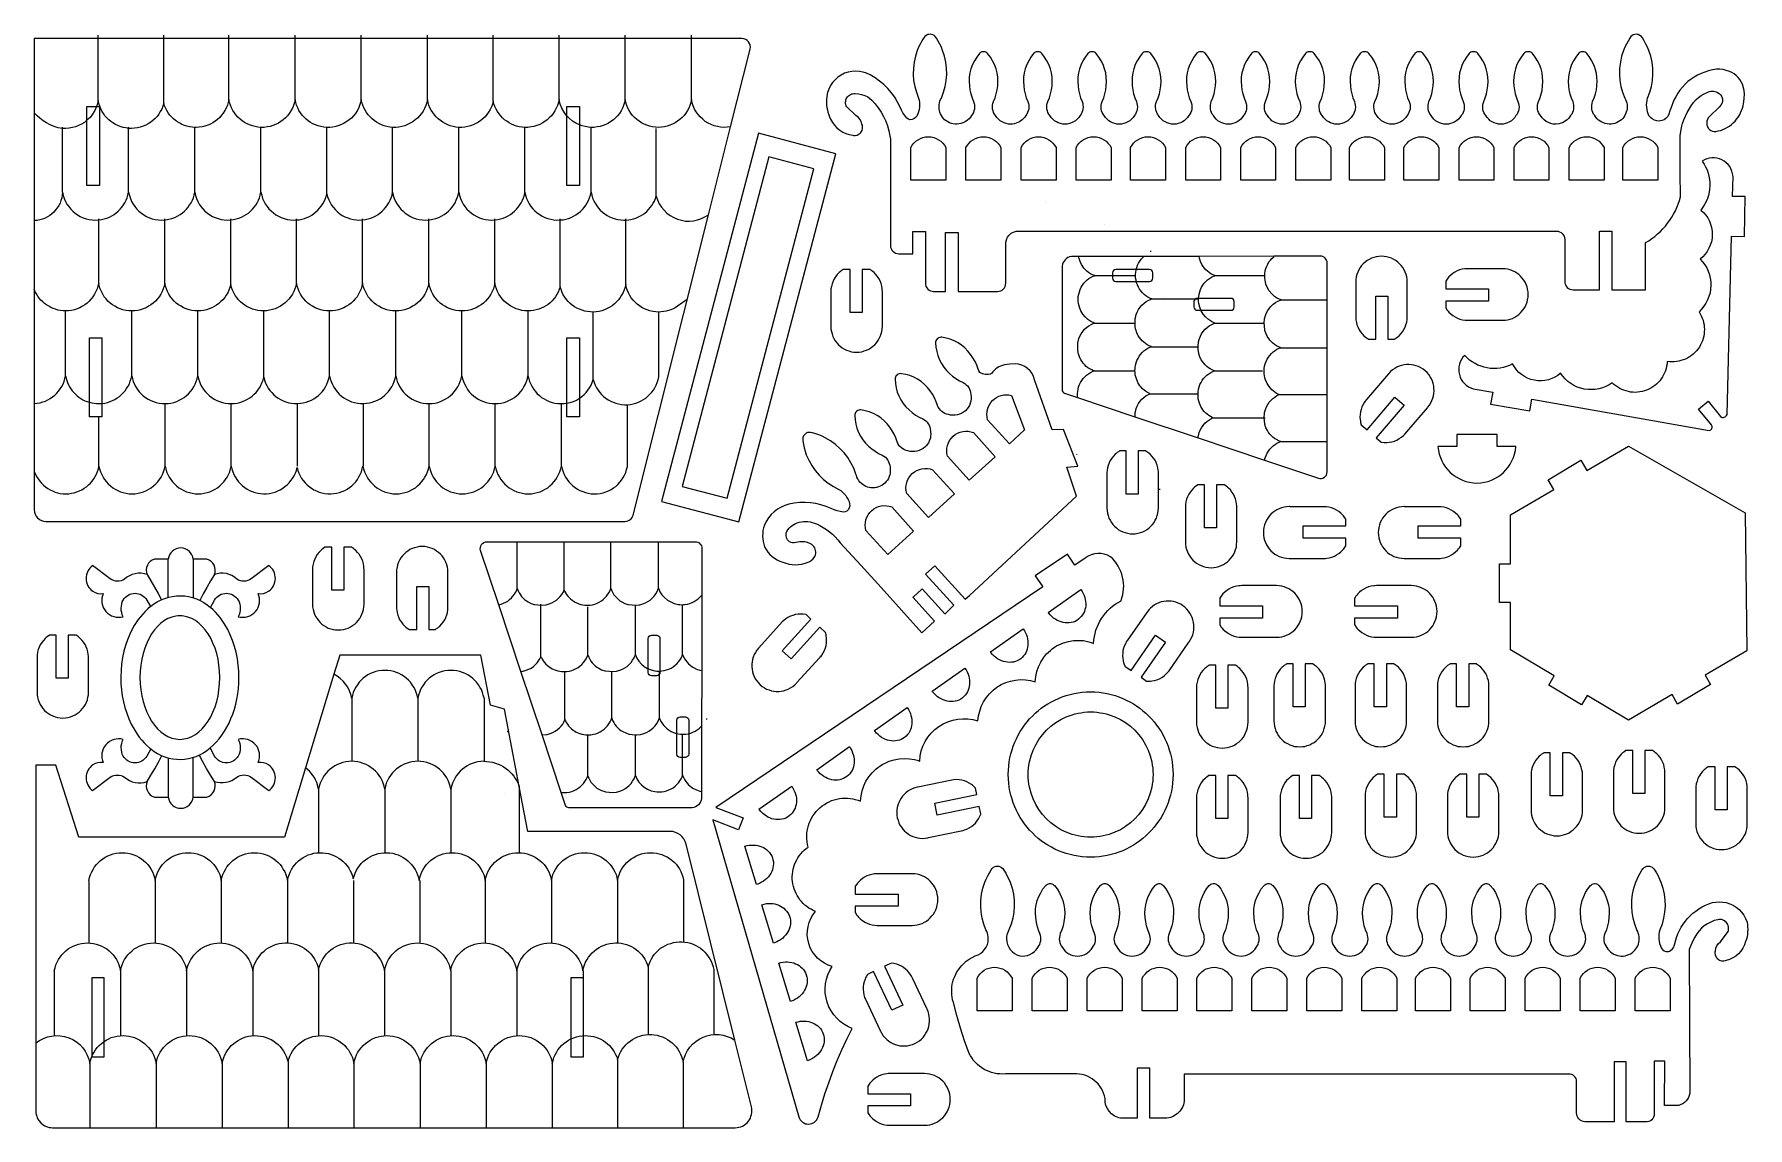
# Model space of a CAD drawing. Extents: x -5.2 to 11.4, y -0.3 to 10.2.
import ezdxf

# ---------------------------------------------------------------- set-up
doc = ezdxf.new("R2010")
doc.units = 0
doc.layers.add('Default_Layer', color=1, linetype='CONTINUOUS')

msp = doc.modelspace()

# ---------------------------------------------------------------- linework, layer by layer
at = {"layer": 'Default_Layer'}
for points in [[(0.526, 5.515), (0.539, 5.516), (0.552, 5.519), (0.564, 5.525), (0.575, 5.532), (0.585, 5.541), (0.593, 5.551), (0.599, 5.563), (0.604, 5.576), (1.331, 8.474), (1.544, 9.322), (1.732, 10.073), (1.735, 10.091), (1.733, 10.109), (1.727, 10.126), (1.718, 10.142), (1.705, 10.155), (1.69, 10.165), (1.672, 10.171), (1.654, 10.173), (1.166, 10.173), (0.528, 10.173), (-0.111, 10.173), (-0.746, 10.173), (-1.381, 10.173), (-2.02, 10.173), (-2.658, 10.173), (-3.297, 10.173), (-3.926, 10.173), (-4.558, 10.173), (-5.175, 10.173), (-5.175, 9.457), (-5.175, 8.417), (-5.175, 7.753), (-5.175, 6.652), (-5.175, 5.996), (-5.175, 5.628), (-5.173, 5.605), (-5.167, 5.584), (-5.156, 5.565), (-5.143, 5.548), (-5.126, 5.534), (-5.107, 5.524), (-5.086, 5.517), (-5.063, 5.515), (0.526, 5.515)], [(10.62, 9.507), (10.609, 9.475), (10.6, 9.444), (10.588, 9.422), (10.572, 9.405), (10.552, 9.391), (10.53, 9.382), (10.506, 9.378), (10.482, 9.38), (10.459, 9.387), (10.438, 9.399), (10.421, 9.411), (10.409, 9.426), (10.4, 9.447), (10.393, 9.468), (10.388, 9.49), (10.385, 9.512), (10.384, 9.534), (10.385, 9.556), (10.389, 9.578), (10.394, 9.6), (10.415, 9.655), (10.431, 9.712), (10.441, 9.77), (10.445, 9.828), (10.444, 9.887), (10.437, 9.945), (10.424, 10.003), (10.406, 10.059), (10.393, 10.091), (10.378, 10.121), (10.361, 10.151), (10.343, 10.18), (10.334, 10.193), (10.32, 10.204), (10.304, 10.212), (10.295, 10.214), (10.283, 10.215), (10.269, 10.214), (10.256, 10.209), (10.244, 10.202), (10.233, 10.193), (10.222, 10.177), (10.205, 10.148), (10.189, 10.119), (10.174, 10.09), (10.162, 10.059), (10.143, 10.003), (10.131, 9.945), (10.124, 9.887), (10.122, 9.828), (10.127, 9.77), (10.137, 9.712), (10.152, 9.655), (10.173, 9.6), (10.181, 9.585), (10.187, 9.569), (10.192, 9.552), (10.195, 9.533), (10.196, 9.515), (10.195, 9.497), (10.192, 9.48), (10.187, 9.463), (10.181, 9.446), (10.173, 9.431), (10.164, 9.416), (10.154, 9.403), (10.142, 9.391), (10.127, 9.379), (10.111, 9.369), (10.095, 9.361), (10.077, 9.355), (10.059, 9.351), (10.041, 9.348), (10.022, 9.348), (10.004, 9.35), (9.985, 9.354), (9.967, 9.359), (9.951, 9.367), (9.935, 9.376), (9.92, 9.387), (9.906, 9.4), (9.894, 9.414), (9.883, 9.43), (9.873, 9.445), (9.865, 9.46), (9.859, 9.477), (9.855, 9.494), (9.854, 9.512), (9.855, 9.53), (9.858, 9.547), (9.863, 9.565), (9.878, 9.601), (9.89, 9.639), (9.899, 9.678), (9.903, 9.718), (9.906, 9.764), (9.904, 9.8), (9.9, 9.836), (9.892, 9.871), (9.881, 9.905), (9.866, 9.938), (9.849, 9.97), (9.83, 10), (9.807, 10.028), (9.8, 10.035), (9.791, 10.041), (9.782, 10.045), (9.772, 10.046), (9.771, 10.046), (9.771, 10.046), (9.769, 10.046), (9.766, 10.046), (9.763, 10.046), (9.753, 10.045), (9.743, 10.041), (9.734, 10.036), (9.727, 10.028), (9.701, 9.995), (9.678, 9.96), (9.66, 9.922), (9.646, 9.883), (9.636, 9.843), (9.629, 9.802), (9.628, 9.76), (9.63, 9.718), (9.635, 9.678), (9.644, 9.639), (9.655, 9.601), (9.671, 9.565), (9.676, 9.547), (9.679, 9.53), (9.68, 9.512), (9.679, 9.494), (9.675, 9.477), (9.669, 9.46), (9.661, 9.445), (9.65, 9.43), (9.64, 9.415), (9.629, 9.402), (9.617, 9.39), (9.603, 9.379), (9.588, 9.37), (9.573, 9.362), (9.556, 9.356), (9.539, 9.351), (9.536, 9.35), (9.51, 9.348), (9.484, 9.349), (9.46, 9.354), (9.436, 9.363), (9.414, 9.375), (9.394, 9.39), (9.376, 9.408), (9.361, 9.43), (9.35, 9.444), (9.342, 9.46), (9.336, 9.477), (9.332, 9.494), (9.331, 9.512), (9.332, 9.53), (9.335, 9.547), (9.34, 9.565), (9.354, 9.596), (9.364, 9.628), (9.375, 9.672), (9.381, 9.718), (9.383, 9.76), (9.381, 9.802), (9.375, 9.843), (9.365, 9.883), (9.351, 9.922), (9.332, 9.959), (9.31, 9.995), (9.284, 10.028), (9.277, 10.036), (9.268, 10.041), (9.258, 10.045), (9.248, 10.046), (9.245, 10.046), (9.242, 10.046), (9.24, 10.046), (9.235, 10.046), (9.235, 10.046), (9.225, 10.045), (9.215, 10.041), (9.207, 10.035), (9.2, 10.028), (9.174, 9.995), (9.151, 9.959), (9.133, 9.922), (9.119, 9.883), (9.108, 9.843), (9.102, 9.802), (9.101, 9.76), (9.103, 9.718), (9.108, 9.678), (9.117, 9.639), (9.128, 9.601), (9.143, 9.565), (9.149, 9.547), (9.152, 9.53), (9.153, 9.512), (9.151, 9.494), (9.148, 9.477), (9.142, 9.46), (9.134, 9.444), (9.123, 9.43), (9.111, 9.412), (9.096, 9.395), (9.079, 9.381), (9.061, 9.37), (9.042, 9.36), (9.021, 9.353), (9, 9.349), (8.978, 9.348), (8.956, 9.349), (8.934, 9.353), (8.914, 9.36), (8.894, 9.37), (8.876, 9.381), (8.86, 9.395), (8.845, 9.412), (8.832, 9.43), (8.822, 9.444), (8.814, 9.46), (8.808, 9.477), (8.804, 9.494), (8.803, 9.512), (8.803, 9.53), (8.807, 9.547), (8.812, 9.565), (8.827, 9.601), (8.839, 9.639), (8.847, 9.678), (8.852, 9.718), (8.855, 9.76), (8.853, 9.802), (8.847, 9.843), (8.837, 9.883), (8.823, 9.922), (8.804, 9.959), (8.782, 9.995), (8.756, 10.028), (8.748, 10.036), (8.74, 10.041), (8.73, 10.045), (8.719, 10.046), (8.717, 10.046), (8.714, 10.046), (8.711, 10.046), (8.707, 10.046), (8.707, 10.046), (8.697, 10.045), (8.687, 10.041), (8.679, 10.035), (8.672, 10.028), (8.645, 9.995), (8.623, 9.959), (8.605, 9.922), (8.591, 9.883), (8.58, 9.843), (8.574, 9.802), (8.572, 9.76), (8.575, 9.718), (8.58, 9.678), (8.588, 9.639), (8.6, 9.601), (8.615, 9.565), (8.621, 9.547), (8.624, 9.53), (8.625, 9.512), (8.623, 9.494), (8.62, 9.477), (8.614, 9.46), (8.606, 9.444), (8.595, 9.43), (8.582, 9.412), (8.568, 9.395), (8.551, 9.381), (8.533, 9.37), (8.514, 9.36), (8.493, 9.353), (8.472, 9.349), (8.45, 9.348), (8.428, 9.349), (8.406, 9.353), (8.386, 9.36), (8.366, 9.37), (8.348, 9.381), (8.332, 9.395), (8.317, 9.412), (8.304, 9.43), (8.294, 9.444), (8.286, 9.46), (8.28, 9.477), (8.276, 9.494), (8.275, 9.512), (8.275, 9.53), (8.278, 9.547), (8.284, 9.565), (8.299, 9.601), (8.311, 9.639), (8.319, 9.678), (8.324, 9.718), (8.327, 9.76), (8.325, 9.802), (8.319, 9.843), (8.309, 9.883), (8.294, 9.922), (8.276, 9.959), (8.254, 9.995), (8.228, 10.028), (8.22, 10.035), (8.212, 10.041), (8.202, 10.045), (8.192, 10.046), (8.191, 10.046), (8.187, 10.046), (8.185, 10.046), (8.185, 10.046), (8.185, 10.046), (8.174, 10.045), (8.165, 10.041), (8.156, 10.035), (8.149, 10.028), (8.123, 9.995), (8.101, 9.959), (8.083, 9.922), (8.068, 9.883), (8.058, 9.843), (8.052, 9.802), (8.05, 9.76), (8.053, 9.718), (8.058, 9.678), (8.066, 9.639), (8.078, 9.601), (8.093, 9.565), (8.099, 9.547), (8.102, 9.53), (8.102, 9.512), (8.101, 9.494), (8.097, 9.477), (8.091, 9.46), (8.083, 9.444), (8.073, 9.43), (8.06, 9.412), (8.045, 9.395), (8.029, 9.381), (8.011, 9.37), (7.991, 9.36), (7.971, 9.353), (7.949, 9.349), (7.927, 9.348), (7.905, 9.349), (7.884, 9.353), (7.863, 9.36), (7.844, 9.37), (7.826, 9.381), (7.809, 9.395), (7.795, 9.412), (7.782, 9.43), (7.772, 9.444), (7.763, 9.46), (7.757, 9.477), (7.754, 9.494), (7.752, 9.512), (7.753, 9.53), (7.756, 9.547), (7.762, 9.565), (7.777, 9.601), (7.789, 9.639), (7.797, 9.678), (7.802, 9.718), (7.805, 9.76), (7.803, 9.802), (7.797, 9.843), (7.786, 9.883), (7.772, 9.922), (7.754, 9.959), (7.732, 9.995), (7.705, 10.028), (7.698, 10.036), (7.689, 10.041), (7.679, 10.045), (7.669, 10.046), (7.668, 10.046), (7.668, 10.046), (7.661, 10.046), (7.661, 10.046), (7.661, 10.046), (7.657, 10.046), (7.656, 10.046), (7.646, 10.045), (7.637, 10.041), (7.628, 10.035), (7.621, 10.028), (7.595, 9.995), (7.573, 9.959), (7.554, 9.922), (7.54, 9.883), (7.53, 9.843), (7.524, 9.802), (7.522, 9.76), (7.525, 9.718), (7.53, 9.678), (7.538, 9.639), (7.55, 9.601), (7.565, 9.565), (7.57, 9.547), (7.573, 9.53), (7.574, 9.512), (7.573, 9.494), (7.569, 9.477), (7.563, 9.46), (7.555, 9.444), (7.545, 9.43), (7.532, 9.412), (7.517, 9.395), (7.501, 9.381), (7.483, 9.37), (7.463, 9.36), (7.443, 9.353), (7.421, 9.349), (7.399, 9.348), (7.377, 9.349), (7.356, 9.353), (7.335, 9.36), (7.316, 9.37), (7.298, 9.381), (7.281, 9.395), (7.266, 9.412), (7.254, 9.43), (7.243, 9.444), (7.235, 9.46), (7.229, 9.477), (7.226, 9.494), (7.224, 9.512), (7.225, 9.53), (7.228, 9.547), (7.234, 9.565), (7.249, 9.601), (7.26, 9.639), (7.269, 9.678), (7.274, 9.718), (7.276, 9.76), (7.275, 9.802), (7.269, 9.843), (7.258, 9.883), (7.244, 9.922), (7.226, 9.959), (7.203, 9.995), (7.177, 10.028), (7.17, 10.036), (7.161, 10.041), (7.151, 10.045), (7.141, 10.046), (7.138, 10.046), (7.138, 10.046), (7.138, 10.046), (7.131, 10.046), (7.131, 10.046), (7.129, 10.046), (7.128, 10.046), (7.118, 10.045), (7.109, 10.041), (7.1, 10.035), (7.093, 10.028), (7.067, 9.995), (7.045, 9.959), (7.026, 9.922), (7.012, 9.883), (7.002, 9.843), (6.996, 9.802), (6.994, 9.76), (6.996, 9.718), (7.001, 9.678), (7.01, 9.639), (7.021, 9.601), (7.037, 9.565), (7.042, 9.547), (7.045, 9.53), (7.046, 9.512), (7.045, 9.494), (7.041, 9.477), (7.035, 9.46), (7.027, 9.444), (7.017, 9.43), (7.004, 9.412), (6.989, 9.395), (6.973, 9.381), (6.954, 9.37), (6.935, 9.36), (6.914, 9.353), (6.893, 9.349), (6.871, 9.348), (6.849, 9.349), (6.828, 9.353), (6.807, 9.36), (6.788, 9.37), (6.769, 9.381), (6.753, 9.395), (6.738, 9.412), (6.725, 9.43), (6.715, 9.444), (6.707, 9.46), (6.701, 9.477), (6.697, 9.494), (6.696, 9.512), (6.697, 9.53), (6.7, 9.547), (6.705, 9.565), (6.72, 9.601), (6.732, 9.639), (6.741, 9.678), (6.745, 9.718), (6.748, 9.76), (6.746, 9.802), (6.74, 9.843), (6.73, 9.883), (6.716, 9.922), (6.697, 9.959), (6.675, 9.995), (6.649, 10.028), (6.642, 10.036), (6.633, 10.041), (6.623, 10.045), (6.612, 10.046), (6.61, 10.046), (6.608, 10.046), (6.608, 10.046), (6.607, 10.046), (6.606, 10.046), (6.606, 10.046), (6.596, 10.045), (6.586, 10.041), (6.578, 10.035), (6.571, 10.028), (6.545, 9.995), (6.522, 9.959), (6.504, 9.922), (6.49, 9.883), (6.479, 9.843), (6.473, 9.802), (6.472, 9.76), (6.474, 9.718), (6.479, 9.678), (6.488, 9.639), (6.499, 9.601), (6.514, 9.565), (6.52, 9.547), (6.523, 9.53), (6.524, 9.512), (6.522, 9.494), (6.519, 9.477), (6.513, 9.46), (6.505, 9.444), (6.494, 9.43), (6.482, 9.412), (6.467, 9.395), (6.45, 9.381), (6.432, 9.37), (6.413, 9.36), (6.392, 9.353), (6.371, 9.349), (6.349, 9.348), (6.327, 9.349), (6.305, 9.353), (6.285, 9.36), (6.265, 9.37), (6.247, 9.381), (6.231, 9.395), (6.216, 9.412), (6.203, 9.43), (6.193, 9.444), (6.185, 9.46), (6.179, 9.477), (6.175, 9.494), (6.174, 9.512), (6.175, 9.53), (6.178, 9.547), (6.183, 9.565), (6.198, 9.601), (6.21, 9.639), (6.218, 9.678), (6.223, 9.718), (6.226, 9.76), (6.224, 9.802), (6.218, 9.843), (6.208, 9.883), (6.194, 9.922), (6.175, 9.959), (6.153, 9.995), (6.127, 10.028), (6.119, 10.036), (6.111, 10.041), (6.101, 10.045), (6.09, 10.046), (6.088, 10.046), (6.086, 10.046), (6.085, 10.046), (6.082, 10.046), (6.078, 10.046), (6.078, 10.046), (6.068, 10.045), (6.058, 10.041), (6.05, 10.035), (6.042, 10.028), (6.016, 9.995), (5.994, 9.959), (5.976, 9.922), (5.961, 9.883), (5.951, 9.843), (5.945, 9.802), (5.943, 9.76), (5.946, 9.718), (5.951, 9.678), (5.959, 9.639), (5.971, 9.601), (5.986, 9.565), (5.992, 9.547), (5.995, 9.53), (5.996, 9.512), (5.994, 9.494), (5.991, 9.477), (5.985, 9.46), (5.976, 9.444), (5.966, 9.43), (5.953, 9.412), (5.939, 9.395), (5.922, 9.381), (5.904, 9.37), (5.885, 9.36), (5.864, 9.353), (5.843, 9.349), (5.821, 9.348), (5.799, 9.349), (5.777, 9.353), (5.757, 9.36), (5.737, 9.37), (5.719, 9.381), (5.703, 9.395), (5.688, 9.412), (5.675, 9.43), (5.665, 9.444), (5.657, 9.46), (5.651, 9.477), (5.647, 9.494), (5.645, 9.512), (5.646, 9.53), (5.649, 9.547), (5.655, 9.565), (5.67, 9.601), (5.682, 9.639), (5.69, 9.678), (5.695, 9.718), (5.698, 9.76), (5.696, 9.802), (5.69, 9.843), (5.68, 9.883), (5.665, 9.922), (5.647, 9.959), (5.625, 9.995), (5.599, 10.028), (5.591, 10.035), (5.583, 10.041), (5.573, 10.045), (5.563, 10.046), (5.559, 10.046), (5.557, 10.046), (5.557, 10.046), (5.557, 10.046), (5.553, 10.046), (5.552, 10.046), (5.542, 10.045), (5.533, 10.041), (5.524, 10.035), (5.517, 10.028), (5.491, 9.995), (5.469, 9.96), (5.45, 9.922), (5.436, 9.883), (5.426, 9.843), (5.42, 9.802), (5.418, 9.76), (5.421, 9.718), (5.425, 9.678), (5.434, 9.639), (5.446, 9.601), (5.461, 9.565), (5.466, 9.547), (5.469, 9.53), (5.47, 9.512), (5.469, 9.494), (5.465, 9.477), (5.459, 9.46), (5.451, 9.445), (5.441, 9.43), (5.428, 9.412), (5.413, 9.395), (5.397, 9.381), (5.378, 9.37), (5.359, 9.36), (5.338, 9.354), (5.317, 9.349), (5.295, 9.348), (5.273, 9.349), (5.252, 9.354), (5.231, 9.36), (5.212, 9.37), (5.194, 9.381), (5.177, 9.395), (5.162, 9.412), (5.149, 9.43), (5.139, 9.445), (5.131, 9.46), (5.125, 9.477), (5.121, 9.494), (5.12, 9.512), (5.121, 9.53), (5.124, 9.547), (5.129, 9.565), (5.145, 9.601), (5.156, 9.639), (5.165, 9.678), (5.17, 9.718), (5.172, 9.76), (5.17, 9.802), (5.164, 9.843), (5.154, 9.883), (5.14, 9.922), (5.121, 9.96), (5.099, 9.995), (5.073, 10.028), (5.066, 10.036), (5.057, 10.041), (5.047, 10.045), (5.036, 10.046), (5.036, 10.046), (5.034, 10.046), (5.031, 10.046), (5.029, 10.046), (5.029, 10.046), (5.028, 10.046), (5.018, 10.045), (5.009, 10.041), (5, 10.035), (4.993, 10.028), (4.967, 9.995), (4.945, 9.96), (4.926, 9.922), (4.912, 9.883), (4.902, 9.843), (4.896, 9.802), (4.894, 9.76), (4.897, 9.718), (4.901, 9.678), (4.91, 9.639), (4.922, 9.601), (4.937, 9.565), (4.942, 9.547), (4.945, 9.53), (4.946, 9.512), (4.945, 9.494), (4.941, 9.477), (4.935, 9.46), (4.927, 9.445), (4.917, 9.43), (4.904, 9.412), (4.889, 9.395), (4.873, 9.381), (4.854, 9.37), (4.835, 9.36), (4.814, 9.354), (4.793, 9.349), (4.771, 9.348), (4.749, 9.349), (4.728, 9.354), (4.707, 9.36), (4.688, 9.37), (4.67, 9.381), (4.653, 9.395), (4.638, 9.412), (4.625, 9.43), (4.615, 9.445), (4.607, 9.46), (4.601, 9.477), (4.597, 9.494), (4.596, 9.512), (4.597, 9.53), (4.6, 9.547), (4.605, 9.565), (4.621, 9.601), (4.632, 9.639), (4.641, 9.678), (4.646, 9.718), (4.648, 9.76), (4.646, 9.802), (4.64, 9.843), (4.63, 9.883), (4.616, 9.922), (4.597, 9.96), (4.575, 9.995), (4.549, 10.028), (4.542, 10.036), (4.533, 10.041), (4.523, 10.045), (4.512, 10.046), (4.51, 10.046), (4.508, 10.046), (4.507, 10.046), (4.506, 10.046), (4.505, 10.046), (4.504, 10.046), (4.494, 10.045), (4.485, 10.041), (4.476, 10.035), (4.469, 10.028), (4.443, 9.995), (4.421, 9.96), (4.402, 9.922), (4.388, 9.883), (4.378, 9.843), (4.372, 9.802), (4.37, 9.76), (4.373, 9.718), (4.377, 9.678), (4.386, 9.639), (4.398, 9.601), (4.413, 9.565), (4.418, 9.547), (4.421, 9.53), (4.422, 9.512), (4.421, 9.494), (4.417, 9.477), (4.411, 9.46), (4.403, 9.445), (4.393, 9.43), (4.383, 9.415), (4.372, 9.402), (4.359, 9.39), (4.346, 9.38), (4.332, 9.37), (4.316, 9.363), (4.3, 9.356), (4.283, 9.352), (4.265, 9.349), (4.247, 9.348), (4.225, 9.349), (4.204, 9.354), (4.183, 9.36), (4.164, 9.37), (4.146, 9.381), (4.129, 9.395), (4.114, 9.412), (4.102, 9.43), (4.091, 9.445), (4.083, 9.46), (4.077, 9.477), (4.073, 9.494), (4.072, 9.512), (4.073, 9.53), (4.076, 9.547), (4.081, 9.565), (4.097, 9.601), (4.108, 9.639), (4.117, 9.678), (4.122, 9.718), (4.124, 9.76), (4.122, 9.802), (4.116, 9.843), (4.106, 9.883), (4.092, 9.922), (4.073, 9.96), (4.051, 9.995), (4.025, 10.028), (4.018, 10.036), (4.009, 10.041), (3.999, 10.045), (3.989, 10.046), (3.986, 10.046), (3.983, 10.046), (3.981, 10.046), (3.981, 10.046), (3.98, 10.046), (3.97, 10.045), (3.961, 10.041), (3.952, 10.035), (3.945, 10.028), (3.919, 9.995), (3.897, 9.96), (3.878, 9.922), (3.864, 9.883), (3.854, 9.843), (3.848, 9.802), (3.846, 9.76), (3.849, 9.718), (3.853, 9.678), (3.862, 9.639), (3.874, 9.601), (3.889, 9.565), (3.894, 9.547), (3.897, 9.53), (3.898, 9.512), (3.897, 9.494), (3.893, 9.477), (3.887, 9.46), (3.879, 9.445), (3.869, 9.43), (3.858, 9.414), (3.846, 9.4), (3.832, 9.387), (3.817, 9.376), (3.801, 9.367), (3.785, 9.359), (3.767, 9.354), (3.748, 9.35), (3.73, 9.348), (3.711, 9.348), (3.693, 9.351), (3.675, 9.355), (3.657, 9.361), (3.641, 9.369), (3.625, 9.379), (3.61, 9.391), (3.598, 9.403), (3.588, 9.416), (3.579, 9.431), (3.571, 9.446), (3.565, 9.463), (3.56, 9.48), (3.557, 9.497), (3.556, 9.515), (3.557, 9.533), (3.56, 9.552), (3.565, 9.569), (3.571, 9.585), (3.579, 9.6), (3.6, 9.655), (3.615, 9.712), (3.625, 9.77), (3.63, 9.828), (3.628, 9.887), (3.621, 9.945), (3.609, 10.003), (3.59, 10.059), (3.578, 10.09), (3.563, 10.119), (3.547, 10.148), (3.53, 10.177), (3.519, 10.193), (3.508, 10.202), (3.496, 10.209), (3.483, 10.214), (3.469, 10.215), (3.457, 10.214), (3.448, 10.212), (3.432, 10.204), (3.418, 10.193), (3.409, 10.18), (3.391, 10.151), (3.374, 10.121), (3.359, 10.091), (3.346, 10.059), (3.328, 10.003), (3.315, 9.945), (3.308, 9.887), (3.307, 9.828), (3.311, 9.77), (3.321, 9.712), (3.337, 9.655), (3.358, 9.6), (3.363, 9.578), (3.367, 9.556), (3.368, 9.534), (3.367, 9.512), (3.364, 9.49), (3.359, 9.468), (3.352, 9.447), (3.343, 9.426), (3.33, 9.411), (3.314, 9.399), (3.296, 9.392), (3.275, 9.391), (3.26, 9.397), (3.246, 9.407), (3.226, 9.43), (3.208, 9.456), (3.192, 9.483), (3.18, 9.512), (3.156, 9.561), (3.128, 9.608), (3.097, 9.651), (3.062, 9.692), (3.024, 9.73), (2.982, 9.764), (2.938, 9.795), (2.891, 9.823), (2.857, 9.839), (2.823, 9.851), (2.787, 9.857), (2.751, 9.86), (2.715, 9.857), (2.679, 9.85), (2.645, 9.839), (2.611, 9.822), (2.58, 9.801), (2.553, 9.777), (2.529, 9.75), (2.509, 9.72), (2.493, 9.687), (2.481, 9.653), (2.474, 9.617), (2.471, 9.58), (2.47, 9.556), (2.471, 9.532), (2.474, 9.508), (2.478, 9.485), (2.484, 9.462), (2.491, 9.439), (2.5, 9.417), (2.51, 9.396), (2.527, 9.365), (2.547, 9.337), (2.571, 9.312), (2.597, 9.29), (2.626, 9.272), (2.657, 9.257), (2.69, 9.247), (2.724, 9.241), (2.735, 9.239), (2.746, 9.239), (2.767, 9.243), (2.786, 9.253), (2.794, 9.26), (2.802, 9.268), (2.808, 9.277), (2.813, 9.286), (2.818, 9.307), (2.818, 9.328), (2.816, 9.339), (2.812, 9.349), (2.804, 9.374), (2.791, 9.396), (2.774, 9.415), (2.753, 9.43), (2.665, 9.515), (2.66, 9.525), (2.656, 9.536), (2.654, 9.548), (2.654, 9.559), (2.655, 9.571), (2.657, 9.582), (2.661, 9.593), (2.667, 9.603), (2.674, 9.613), (2.682, 9.621), (2.691, 9.629), (2.701, 9.634), (2.711, 9.639), (2.722, 9.642), (2.734, 9.643), (2.746, 9.643), (2.778, 9.64), (2.809, 9.634), (2.84, 9.625), (2.87, 9.612), (2.906, 9.579), (2.94, 9.543), (2.97, 9.505), (2.997, 9.464), (3.021, 9.421), (3.042, 9.377), (3.059, 9.331), (3.072, 9.283), (3.088, 9.202), (3.088, 8.845), (3.088, 8.826), (3.088, 8.489), (3.088, 8.178), (3.089, 8.162), (3.094, 8.147), (3.101, 8.133), (3.111, 8.122), (3.123, 8.112), (3.137, 8.104), (3.152, 8.1), (3.168, 8.098), (3.304, 8.098), (3.304, 8.311), (3.425, 8.311), (3.424, 8.022), (3.424, 7.814), (3.425, 7.798), (3.43, 7.783), (3.437, 7.769), (3.447, 7.757), (3.46, 7.747), (3.473, 7.739), (3.488, 7.735), (3.504, 7.733), (3.617, 7.733), (3.617, 8.301), (3.739, 8.301), (3.739, 7.733), (4.119, 7.733), (4.136, 7.735), (4.151, 7.74), (4.164, 7.747), (4.176, 7.757), (4.186, 7.769), (4.193, 7.782), (4.198, 7.798), (4.2, 7.814), (4.2, 8.182), (4.2, 8.208), (4.206, 8.233), (4.217, 8.257), (4.232, 8.278), (4.252, 8.295), (4.275, 8.307), (4.3, 8.314), (4.326, 8.315), (9.514, 8.315), (9.53, 8.314), (9.545, 8.309), (9.559, 8.302), (9.57, 8.292), (9.58, 8.28), (9.588, 8.266), (9.592, 8.251), (9.594, 8.235), (9.594, 7.83), (9.596, 7.814), (9.6, 7.799), (9.608, 7.785), (9.617, 7.773), (9.629, 7.763), (9.643, 7.756), (9.658, 7.751), (9.674, 7.749), (9.929, 7.749), (9.929, 8.315), (10.048, 8.315), (10.048, 7.749), (10.291, 7.749), (10.375, 7.749), (10.374, 7.82), (10.374, 8.205), (10.405, 8.223), (10.435, 8.244), (10.463, 8.265), (10.49, 8.288), (10.517, 8.312), (10.541, 8.337), (10.565, 8.364), (10.587, 8.391), (10.608, 8.42), (10.627, 8.45), (10.645, 8.48), (10.662, 8.512), (10.677, 8.544), (10.69, 8.577), (10.702, 8.611), (10.712, 8.646), (10.707, 8.879), (10.707, 9.236), (10.722, 9.317), (10.732, 9.354), (10.744, 9.39), (10.759, 9.426), (10.776, 9.46), (10.794, 9.493), (10.815, 9.526), (10.838, 9.556), (10.863, 9.586), (10.886, 9.606), (10.912, 9.625), (10.939, 9.64), (10.968, 9.653), (10.98, 9.659), (10.992, 9.663), (11.005, 9.665), (11.018, 9.666), (11.031, 9.665), (11.044, 9.663), (11.057, 9.659), (11.069, 9.653), (11.083, 9.644), (11.096, 9.632), (11.106, 9.618), (11.114, 9.603), (11.116, 9.591), (11.117, 9.578), (11.116, 9.566), (11.114, 9.554), (11.102, 9.531), (11.085, 9.512), (10.99, 9.423), (10.979, 9.409), (10.971, 9.393), (10.966, 9.376), (10.964, 9.359), (10.966, 9.342), (10.971, 9.325), (10.979, 9.309), (10.991, 9.295), (11.004, 9.287), (11.019, 9.281), (11.035, 9.277), (11.051, 9.277), (11.075, 9.282), (11.099, 9.288), (11.121, 9.296), (11.143, 9.306), (11.164, 9.318), (11.184, 9.33), (11.203, 9.345), (11.221, 9.36), (11.238, 9.377), (11.253, 9.395), (11.267, 9.414), (11.28, 9.435), (11.291, 9.456), (11.301, 9.478), (11.309, 9.501), (11.315, 9.525), (11.323, 9.562), (11.327, 9.599), (11.328, 9.636), (11.325, 9.673), (11.317, 9.708), (11.317, 9.71), (11.308, 9.734), (11.297, 9.757), (11.283, 9.779), (11.267, 9.798), (11.249, 9.816), (11.229, 9.832), (11.207, 9.845), (11.183, 9.856), (11.153, 9.866), (11.122, 9.874), (11.09, 9.877), (11.058, 9.877), (11.019, 9.871), (10.982, 9.862), (10.946, 9.851), (10.91, 9.837), (10.876, 9.821), (10.844, 9.802), (10.813, 9.781), (10.783, 9.758), (10.756, 9.733), (10.73, 9.706), (10.706, 9.677), (10.684, 9.646), (10.665, 9.613), (10.647, 9.579), (10.633, 9.544), (10.62, 9.507), (10.62, 9.507)], [(-4.667, 9.517), (-4.546, 9.517), (-4.546, 8.755), (-4.667, 8.755), (-4.667, 9.517)], [(-0.035, 9.517), (0.085, 9.517), (0.085, 8.755), (-0.035, 8.755), (-0.035, 9.517)], [(0.877, 5.707), (1.623, 5.509), (2.559, 9.062), (1.814, 9.26), (0.877, 5.707)], [(3.284, 9.121), (3.298, 9.144), (3.314, 9.165), (3.333, 9.183), (3.354, 9.198), (3.376, 9.211), (3.401, 9.22), (3.426, 9.225), (3.453, 9.227), (3.479, 9.225), (3.505, 9.22), (3.529, 9.211), (3.552, 9.198), (3.573, 9.183), (3.592, 9.165), (3.608, 9.144), (3.622, 9.121), (3.622, 8.807), (3.284, 8.807), (3.284, 9.121)], [(3.816, 9.121), (3.829, 9.144), (3.845, 9.165), (3.864, 9.183), (3.885, 9.198), (3.908, 9.211), (3.932, 9.22), (3.958, 9.225), (3.984, 9.227), (4.011, 9.225), (4.037, 9.22), (4.061, 9.211), (4.084, 9.198), (4.105, 9.183), (4.123, 9.165), (4.14, 9.144), (4.153, 9.121), (4.153, 8.807), (3.816, 8.807), (3.816, 9.121)], [(4.347, 9.121), (4.361, 9.144), (4.377, 9.165), (4.396, 9.183), (4.417, 9.198), (4.439, 9.211), (4.464, 9.22), (4.489, 9.225), (4.516, 9.227), (4.542, 9.225), (4.568, 9.22), (4.592, 9.211), (4.615, 9.198), (4.636, 9.183), (4.655, 9.165), (4.671, 9.144), (4.685, 9.121), (4.685, 8.807), (4.347, 8.807), (4.347, 9.121)], [(4.879, 9.121), (4.892, 9.144), (4.908, 9.165), (4.927, 9.183), (4.948, 9.198), (4.971, 9.211), (4.995, 9.22), (5.021, 9.225), (5.047, 9.227), (5.074, 9.225), (5.1, 9.22), (5.124, 9.211), (5.147, 9.198), (5.168, 9.183), (5.186, 9.165), (5.203, 9.144), (5.216, 9.121), (5.216, 8.807), (4.879, 8.807), (4.879, 9.121)], [(5.404, 9.121), (5.418, 9.144), (5.434, 9.165), (5.453, 9.183), (5.473, 9.198), (5.496, 9.211), (5.521, 9.22), (5.546, 9.225), (5.573, 9.227), (5.599, 9.225), (5.625, 9.22), (5.649, 9.211), (5.672, 9.198), (5.693, 9.183), (5.712, 9.165), (5.728, 9.144), (5.741, 9.121), (5.741, 8.807), (5.404, 8.807), (5.404, 9.121)], [(5.936, 9.121), (5.949, 9.144), (5.965, 9.165), (5.984, 9.183), (6.005, 9.198), (6.028, 9.211), (6.052, 9.22), (6.078, 9.225), (6.104, 9.227), (6.131, 9.225), (6.156, 9.22), (6.181, 9.211), (6.204, 9.198), (6.225, 9.183), (6.243, 9.165), (6.26, 9.144), (6.273, 9.121), (6.273, 8.807), (5.936, 8.807), (5.936, 9.121)], [(6.467, 9.121), (6.481, 9.144), (6.497, 9.165), (6.516, 9.183), (6.536, 9.198), (6.559, 9.211), (6.584, 9.22), (6.609, 9.225), (6.636, 9.227), (6.662, 9.225), (6.688, 9.22), (6.712, 9.211), (6.735, 9.198), (6.756, 9.183), (6.775, 9.165), (6.791, 9.144), (6.804, 9.121), (6.804, 8.807), (6.467, 8.807), (6.467, 9.121)], [(6.999, 9.121), (7.012, 9.144), (7.028, 9.165), (7.047, 9.183), (7.068, 9.198), (7.091, 9.211), (7.115, 9.22), (7.141, 9.225), (7.167, 9.227), (7.194, 9.225), (7.219, 9.22), (7.244, 9.211), (7.267, 9.198), (7.288, 9.183), (7.306, 9.165), (7.323, 9.144), (7.336, 9.121), (7.336, 8.807), (6.999, 8.807), (6.999, 9.121)], [(7.517, 9.121), (7.53, 9.144), (7.546, 9.165), (7.565, 9.183), (7.586, 9.198), (7.609, 9.211), (7.633, 9.22), (7.659, 9.225), (7.685, 9.227), (7.712, 9.225), (7.737, 9.22), (7.762, 9.211), (7.785, 9.198), (7.806, 9.183), (7.824, 9.165), (7.841, 9.144), (7.854, 9.121), (7.854, 8.807), (7.517, 8.807), (7.517, 9.121)], [(8.042, 9.121), (8.055, 9.144), (8.072, 9.165), (8.09, 9.183), (8.111, 9.198), (8.134, 9.211), (8.159, 9.22), (8.184, 9.225), (8.211, 9.227), (8.237, 9.225), (8.263, 9.22), (8.287, 9.211), (8.31, 9.198), (8.331, 9.183), (8.35, 9.165), (8.366, 9.144), (8.379, 9.121), (8.379, 8.807), (8.042, 8.807), (8.042, 9.121)], [(8.574, 9.121), (8.587, 9.144), (8.603, 9.165), (8.622, 9.183), (8.643, 9.198), (8.666, 9.211), (8.69, 9.22), (8.716, 9.225), (8.742, 9.227), (8.769, 9.225), (8.794, 9.22), (8.819, 9.211), (8.842, 9.198), (8.863, 9.183), (8.881, 9.165), (8.898, 9.144), (8.911, 9.121), (8.911, 8.807), (8.574, 8.807), (8.574, 9.121)], [(9.105, 9.121), (9.118, 9.144), (9.135, 9.165), (9.153, 9.183), (9.174, 9.198), (9.197, 9.211), (9.222, 9.22), (9.247, 9.225), (9.274, 9.227), (9.3, 9.225), (9.326, 9.22), (9.35, 9.211), (9.373, 9.198), (9.394, 9.183), (9.413, 9.165), (9.429, 9.144), (9.442, 9.121), (9.442, 8.807), (9.105, 8.807), (9.105, 9.121)], [(9.637, 9.121), (9.65, 9.144), (9.666, 9.165), (9.685, 9.183), (9.706, 9.198), (9.729, 9.211), (9.753, 9.22), (9.779, 9.225), (9.805, 9.227), (9.832, 9.225), (9.857, 9.22), (9.882, 9.211), (9.905, 9.198), (9.926, 9.183), (9.944, 9.165), (9.96, 9.144), (9.974, 9.121), (9.974, 8.807), (9.637, 8.807), (9.637, 9.121)], [(10.155, 9.121), (10.168, 9.144), (10.184, 9.165), (10.203, 9.183), (10.224, 9.198), (10.247, 9.211), (10.271, 9.22), (10.297, 9.225), (10.323, 9.227), (10.35, 9.225), (10.375, 9.22), (10.4, 9.211), (10.423, 9.198), (10.443, 9.183), (10.462, 9.165), (10.478, 9.144), (10.492, 9.121), (10.492, 8.807), (10.155, 8.807), (10.155, 9.121)], [(1.076, 5.853), (1.511, 5.738), (2.349, 8.916), (1.914, 9.032), (1.076, 5.853)], [(8.899, 6.761), (8.879, 6.647), (9.256, 6.58), (9.276, 6.694), (10.988, 6.392), (10.996, 6.394), (11.003, 6.399), (11.009, 6.405), (11.014, 6.412), (11.016, 6.42), (11.016, 6.429), (11.015, 6.437), (11.011, 6.445), (10.886, 6.599), (10.978, 6.674), (11.098, 6.526), (11.106, 6.521), (11.115, 6.518), (11.125, 6.518), (11.134, 6.52), (11.143, 6.524), (11.15, 6.529), (11.156, 6.537), (11.16, 6.546), (11.203, 8.267), (11.328, 8.264), (11.336, 8.649), (11.213, 8.651), (11.218, 8.844), (11.214, 8.869), (11.208, 8.894), (11.198, 8.917), (11.186, 8.938), (11.171, 8.958), (11.153, 8.976), (11.133, 8.991), (11.111, 9.004), (11.087, 9.014), (11.063, 9.02), (11.038, 9.023), (11.013, 9.023), (10.989, 9.019), (10.965, 9.013), (10.942, 9.003), (10.92, 8.99), (10.938, 8.963), (10.954, 8.935), (10.967, 8.906), (10.977, 8.876), (10.985, 8.846), (10.991, 8.815), (10.994, 8.784), (10.994, 8.753), (10.992, 8.721), (10.987, 8.691), (10.98, 8.66), (10.971, 8.63), (10.959, 8.601), (10.944, 8.573), (10.927, 8.546), (10.907, 8.519), (10.932, 8.496), (10.955, 8.471), (10.974, 8.443), (10.99, 8.413), (11.002, 8.382), (11.011, 8.349), (11.017, 8.315), (11.018, 8.281), (11.016, 8.247), (11.009, 8.213), (10.999, 8.181), (10.986, 8.15), (10.969, 8.12), (10.949, 8.093), (10.926, 8.068), (10.9, 8.046), (10.924, 8.019), (10.945, 7.991), (10.964, 7.96), (10.978, 7.928), (10.99, 7.895), (10.998, 7.861), (11.003, 7.825), (11.004, 7.79), (11.002, 7.754), (10.996, 7.719), (10.986, 7.685), (10.973, 7.652), (10.957, 7.62), (10.937, 7.591), (10.915, 7.563), (10.89, 7.538), (10.902, 7.518), (10.912, 7.498), (10.921, 7.477), (10.929, 7.456), (10.934, 7.434), (10.938, 7.412), (10.941, 7.39), (10.942, 7.368), (10.941, 7.345), (10.939, 7.323), (10.935, 7.301), (10.93, 7.279), (10.923, 7.258), (10.914, 7.237), (10.904, 7.217), (10.893, 7.197), (10.879, 7.178), (10.865, 7.16), (10.85, 7.144), (10.833, 7.128), (10.816, 7.115), (10.797, 7.102), (10.778, 7.091), (10.758, 7.081), (10.738, 7.073), (10.716, 7.066), (10.695, 7.061), (10.673, 7.057), (10.65, 7.055), (10.628, 7.054), (10.605, 7.055), (10.582, 7.058), (10.581, 7.035), (10.577, 7.013), (10.572, 6.991), (10.565, 6.969), (10.557, 6.948), (10.548, 6.928), (10.537, 6.909), (10.525, 6.89), (10.511, 6.872), (10.496, 6.856), (10.48, 6.84), (10.463, 6.826), (10.445, 6.813), (10.426, 6.801), (10.405, 6.79), (10.384, 6.781), (10.363, 6.774), (10.341, 6.768), (10.318, 6.764), (10.296, 6.761), (10.274, 6.76), (10.252, 6.761), (10.23, 6.763), (10.208, 6.767), (10.186, 6.773), (10.165, 6.78), (10.145, 6.788), (10.125, 6.798), (10.105, 6.81), (10.087, 6.823), (10.069, 6.837), (10.052, 6.853), (10.022, 6.833), (9.991, 6.817), (9.958, 6.804), (9.924, 6.794), (9.889, 6.788), (9.854, 6.786), (9.819, 6.787), (9.783, 6.791), (9.749, 6.8), (9.715, 6.811), (9.683, 6.826), (9.653, 6.845), (9.625, 6.866), (9.599, 6.89), (9.575, 6.916), (9.554, 6.945), (9.527, 6.924), (9.498, 6.907), (9.468, 6.893), (9.436, 6.882), (9.403, 6.875), (9.369, 6.872), (9.335, 6.872), (9.301, 6.877), (9.268, 6.885), (9.236, 6.897), (9.206, 6.913), (9.178, 6.931), (9.152, 6.953), (9.129, 6.977), (9.108, 7.005), (9.091, 7.034), (9.061, 7.02), (9.031, 7.009), (9.001, 7), (8.97, 6.994), (8.939, 6.991), (8.907, 6.99), (8.876, 6.991), (8.846, 6.996), (8.815, 7.002), (8.786, 7.012), (8.757, 7.023), (8.729, 7.037), (8.702, 7.054), (8.676, 7.072), (8.652, 7.093), (8.629, 7.117), (8.612, 7.098), (8.598, 7.077), (8.586, 7.055), (8.578, 7.031), (8.573, 7.007), (8.571, 6.982), (8.572, 6.957), (8.577, 6.931), (8.585, 6.907), (8.596, 6.884), (8.609, 6.864), (8.626, 6.845), (8.644, 6.828), (8.665, 6.814), (8.687, 6.803), (8.711, 6.794), (8.899, 6.761)], [(2.512, 7.403), (2.512, 7.402), (2.512, 7.397), (2.513, 7.371), (2.517, 7.346), (2.523, 7.323), (2.531, 7.3), (2.542, 7.278), (2.554, 7.257), (2.569, 7.238), (2.585, 7.22), (2.602, 7.204), (2.621, 7.19), (2.642, 7.177), (2.664, 7.167), (2.686, 7.159), (2.71, 7.152), (2.735, 7.149), (2.76, 7.147), (2.786, 7.149), (2.81, 7.152), (2.834, 7.159), (2.857, 7.167), (2.879, 7.177), (2.899, 7.19), (2.918, 7.204), (2.936, 7.22), (2.952, 7.238), (2.966, 7.257), (2.979, 7.278), (2.989, 7.3), (2.998, 7.323), (3.004, 7.346), (3.007, 7.371), (3.009, 7.397), (3.009, 7.403), (3.009, 7.726), (3.009, 7.732), (3.008, 7.748), (3.007, 7.761), (3.003, 7.786), (2.996, 7.811), (2.987, 7.835), (2.976, 7.857), (2.962, 7.878), (2.947, 7.897), (2.93, 7.915), (2.918, 7.925), (2.907, 7.933), (2.889, 7.946), (2.887, 7.946), (2.814, 7.946), (2.814, 7.532), (2.697, 7.532), (2.697, 7.946), (2.633, 7.946), (2.632, 7.946), (2.61, 7.931), (2.601, 7.923), (2.591, 7.915), (2.573, 7.896), (2.558, 7.876), (2.544, 7.855), (2.533, 7.832), (2.523, 7.808), (2.517, 7.782), (2.513, 7.758), (2.512, 7.738), (2.512, 7.403)], [(4.744, 7.979), (4.744, 7.952), (4.744, 6.784), (4.745, 6.774), (4.75, 6.765), (4.757, 6.758), (4.766, 6.753), (4.892, 6.711), (4.892, 6.711), (5.446, 6.525), (6.055, 6.321), (6.696, 6.106), (6.696, 6.106), (7.217, 5.931), (7.232, 5.928), (7.247, 5.928), (7.261, 5.932), (7.275, 5.94), (7.286, 5.95), (7.294, 5.962), (7.299, 5.977), (7.301, 5.992), (7.301, 6.285), (7.301, 6.739), (7.301, 7.192), (7.301, 7.652), (7.301, 8.01), (7.3, 8.022), (7.296, 8.034), (7.29, 8.046), (7.282, 8.055), (7.273, 8.063), (7.262, 8.069), (7.25, 8.073), (7.237, 8.074), (6.789, 8.074), (6.789, 8.074), (6.063, 8.072), (5.529, 8.072), (5.529, 8.072), (4.901, 8.071), (4.864, 8.071), (4.833, 8.071), (4.816, 8.067), (4.8, 8.06), (4.786, 8.051), (4.773, 8.04), (4.762, 8.027), (4.754, 8.012), (4.747, 7.996), (4.744, 7.979)], [(5.23, 7.862), (5.232, 7.85), (5.239, 7.839), (5.249, 7.832), (5.262, 7.83), (5.587, 7.83), (5.599, 7.832), (5.61, 7.839), (5.616, 7.85), (5.619, 7.862), (5.619, 7.913), (5.616, 7.925), (5.61, 7.935), (5.599, 7.942), (5.587, 7.945), (5.262, 7.945), (5.249, 7.942), (5.239, 7.935), (5.232, 7.925), (5.23, 7.913), (5.23, 7.862)], [(8.074, 7.818), (8.074, 7.819), (8.074, 7.824), (8.072, 7.85), (8.069, 7.874), (8.063, 7.898), (8.054, 7.921), (8.044, 7.943), (8.031, 7.964), (8.017, 7.983), (8.001, 8), (7.983, 8.017), (7.964, 8.031), (7.944, 8.043), (7.922, 8.054), (7.899, 8.062), (7.875, 8.068), (7.851, 8.072), (7.825, 8.073), (7.8, 8.072), (7.775, 8.068), (7.751, 8.062), (7.729, 8.054), (7.707, 8.043), (7.686, 8.031), (7.667, 8.017), (7.65, 8), (7.634, 7.983), (7.619, 7.964), (7.607, 7.943), (7.596, 7.921), (7.588, 7.898), (7.582, 7.874), (7.578, 7.85), (7.577, 7.824), (7.577, 7.818), (7.577, 7.494), (7.577, 7.489), (7.577, 7.473), (7.578, 7.46), (7.583, 7.435), (7.589, 7.41), (7.599, 7.386), (7.61, 7.364), (7.623, 7.343), (7.639, 7.324), (7.656, 7.306), (7.668, 7.296), (7.678, 7.288), (7.697, 7.275), (7.698, 7.274), (7.771, 7.274), (7.771, 7.689), (7.888, 7.689), (7.888, 7.274), (7.952, 7.274), (7.954, 7.275), (7.975, 7.29), (7.985, 7.298), (7.995, 7.306), (8.012, 7.324), (8.028, 7.344), (8.042, 7.366), (8.053, 7.389), (8.062, 7.413), (8.069, 7.438), (8.072, 7.463), (8.074, 7.482), (8.074, 7.818)], [(8.987, 7.455), (8.987, 7.455), (8.993, 7.455), (9.018, 7.456), (9.043, 7.46), (9.067, 7.466), (9.089, 7.474), (9.111, 7.485), (9.132, 7.497), (9.151, 7.512), (9.168, 7.528), (9.184, 7.545), (9.199, 7.565), (9.211, 7.585), (9.222, 7.607), (9.23, 7.63), (9.236, 7.654), (9.24, 7.679), (9.241, 7.704), (9.24, 7.73), (9.236, 7.754), (9.23, 7.778), (9.222, 7.801), (9.211, 7.823), (9.199, 7.844), (9.184, 7.863), (9.168, 7.88), (9.151, 7.897), (9.132, 7.911), (9.111, 7.923), (9.089, 7.934), (9.067, 7.942), (9.043, 7.948), (9.018, 7.952), (8.993, 7.953), (8.986, 7.953), (8.664, 7.953), (8.659, 7.953), (8.643, 7.953), (8.63, 7.952), (8.605, 7.948), (8.58, 7.941), (8.556, 7.931), (8.534, 7.92), (8.514, 7.907), (8.494, 7.891), (8.477, 7.874), (8.466, 7.862), (8.458, 7.852), (8.446, 7.833), (8.445, 7.832), (8.445, 7.758), (8.858, 7.758), (8.858, 7.641), (8.445, 7.641), (8.445, 7.577), (8.446, 7.575), (8.46, 7.554), (8.468, 7.544), (8.477, 7.534), (8.495, 7.516), (8.515, 7.501), (8.536, 7.487), (8.559, 7.476), (8.583, 7.466), (8.608, 7.46), (8.633, 7.456), (8.652, 7.455), (8.987, 7.455)], [(6.016, 7.584), (6.018, 7.572), (6.025, 7.561), (6.035, 7.554), (6.048, 7.552), (6.373, 7.552), (6.385, 7.554), (6.396, 7.561), (6.402, 7.572), (6.405, 7.584), (6.405, 7.635), (6.402, 7.647), (6.396, 7.657), (6.385, 7.664), (6.373, 7.667), (6.048, 7.667), (6.035, 7.664), (6.025, 7.657), (6.018, 7.647), (6.016, 7.635), (6.016, 7.584)], [(-4.642, 7.287), (-4.522, 7.287), (-4.522, 6.525), (-4.642, 6.525), (-4.642, 7.287)], [(-0.035, 7.287), (0.085, 7.287), (0.085, 6.525), (-0.035, 6.525), (-0.035, 7.287)], [(3.611, 4.623), (3.613, 4.62), (3.686, 4.693), (3.699, 4.705), (3.426, 5.006), (3.515, 5.087), (3.809, 4.764), (3.849, 4.8), (4.882, 5.757), (4.79, 6.039), (4.894, 6.047), (4.758, 6.401), (4.649, 6.397), (4.477, 6.881), (4.467, 6.913), (4.453, 6.943), (4.434, 6.969), (4.411, 6.991), (4.385, 7.009), (4.356, 7.023), (4.324, 7.031), (4.291, 7.034), (4.238, 7.032), (4.186, 7.024), (4.168, 7.019), (4.15, 7.013), (4.132, 7.005), (4.116, 6.995), (4.101, 6.984), (4.087, 6.971), (4.074, 6.957), (4.063, 6.941), (4.049, 6.936), (4.034, 6.932), (4.019, 6.931), (4.004, 6.931), (3.989, 6.934), (3.975, 6.938), (3.961, 6.945), (3.948, 6.953), (3.939, 6.968), (3.933, 6.983), (3.919, 7.021), (3.903, 7.057), (3.883, 7.092), (3.861, 7.124), (3.835, 7.158), (3.806, 7.188), (3.774, 7.214), (3.739, 7.237), (3.703, 7.257), (3.664, 7.272), (3.624, 7.284), (3.583, 7.291), (3.572, 7.292), (3.562, 7.29), (3.552, 7.286), (3.543, 7.28), (3.543, 7.28), (3.541, 7.279), (3.54, 7.277), (3.538, 7.275), (3.537, 7.275), (3.537, 7.275), (3.531, 7.267), (3.526, 7.258), (3.523, 7.248), (3.523, 7.237), (3.526, 7.195), (3.533, 7.154), (3.544, 7.114), (3.559, 7.075), (3.578, 7.038), (3.601, 7.004), (3.627, 6.971), (3.657, 6.942), (3.687, 6.916), (3.719, 6.892), (3.753, 6.872), (3.789, 6.854), (3.805, 6.845), (3.819, 6.834), (3.831, 6.822), (3.842, 6.808), (3.85, 6.792), (3.857, 6.776), (3.861, 6.758), (3.864, 6.74), (3.866, 6.718), (3.866, 6.697), (3.863, 6.675), (3.857, 6.654), (3.849, 6.634), (3.838, 6.615), (3.825, 6.598), (3.81, 6.582), (3.792, 6.568), (3.773, 6.557), (3.754, 6.549), (3.733, 6.543), (3.712, 6.539), (3.69, 6.539), (3.668, 6.541), (3.647, 6.546), (3.629, 6.55), (3.613, 6.556), (3.597, 6.565), (3.583, 6.575), (3.57, 6.587), (3.559, 6.601), (3.549, 6.616), (3.542, 6.633), (3.529, 6.67), (3.512, 6.706), (3.493, 6.741), (3.47, 6.774), (3.444, 6.807), (3.415, 6.837), (3.383, 6.864), (3.349, 6.887), (3.312, 6.906), (3.274, 6.922), (3.234, 6.933), (3.192, 6.94), (3.182, 6.941), (3.171, 6.939), (3.162, 6.936), (3.153, 6.93), (3.151, 6.928), (3.149, 6.926), (3.149, 6.926), (3.148, 6.925), (3.147, 6.924), (3.147, 6.924), (3.14, 6.916), (3.136, 6.907), (3.133, 6.897), (3.132, 6.887), (3.135, 6.845), (3.142, 6.803), (3.153, 6.763), (3.168, 6.725), (3.187, 6.688), (3.21, 6.653), (3.237, 6.621), (3.267, 6.591), (3.297, 6.565), (3.329, 6.541), (3.363, 6.521), (3.398, 6.504), (3.414, 6.495), (3.428, 6.484), (3.44, 6.471), (3.451, 6.457), (3.46, 6.442), (3.466, 6.425), (3.471, 6.408), (3.473, 6.39), (3.475, 6.373), (3.476, 6.355), (3.475, 6.338), (3.472, 6.321), (3.467, 6.305), (3.461, 6.289), (3.453, 6.273), (3.444, 6.259), (3.432, 6.245), (3.419, 6.231), (3.402, 6.218), (3.383, 6.207), (3.363, 6.198), (3.342, 6.192), (3.321, 6.189), (3.299, 6.188), (3.278, 6.19), (3.256, 6.195), (3.239, 6.199), (3.222, 6.206), (3.207, 6.214), (3.192, 6.224), (3.179, 6.237), (3.168, 6.25), (3.159, 6.266), (3.152, 6.282), (3.138, 6.32), (3.122, 6.356), (3.102, 6.39), (3.08, 6.423), (3.054, 6.456), (3.025, 6.486), (2.993, 6.513), (2.958, 6.536), (2.922, 6.555), (2.883, 6.571), (2.843, 6.583), (2.802, 6.59), (2.791, 6.59), (2.781, 6.589), (2.771, 6.585), (2.762, 6.579), (2.761, 6.577), (2.758, 6.575), (2.757, 6.574), (2.756, 6.574), (2.756, 6.573), (2.75, 6.565), (2.745, 6.556), (2.743, 6.546), (2.742, 6.536), (2.745, 6.494), (2.752, 6.453), (2.763, 6.413), (2.778, 6.374), (2.797, 6.337), (2.82, 6.302), (2.846, 6.27), (2.876, 6.24), (2.906, 6.214), (2.938, 6.191), (2.972, 6.17), (3.008, 6.153), (3.024, 6.144), (3.038, 6.133), (3.05, 6.12), (3.061, 6.106), (3.069, 6.091), (3.076, 6.074), (3.081, 6.057), (3.083, 6.039), (3.085, 6.02), (3.085, 6.002), (3.084, 5.983), (3.08, 5.965), (3.074, 5.947), (3.067, 5.93), (3.057, 5.914), (3.046, 5.899), (3.033, 5.885), (3.019, 5.873), (3.004, 5.862), (2.988, 5.854), (2.971, 5.847), (2.953, 5.841), (2.935, 5.838), (2.916, 5.837), (2.899, 5.838), (2.882, 5.841), (2.866, 5.846), (2.85, 5.852), (2.834, 5.86), (2.82, 5.87), (2.806, 5.881), (2.793, 5.894), (2.782, 5.907), (2.772, 5.924), (2.764, 5.94), (2.758, 5.956), (2.754, 5.972), (2.733, 6.027), (2.706, 6.08), (2.675, 6.13), (2.64, 6.176), (2.6, 6.219), (2.556, 6.258), (2.508, 6.292), (2.457, 6.322), (2.427, 6.336), (2.397, 6.349), (2.366, 6.36), (2.334, 6.369), (2.315, 6.374), (2.301, 6.374), (2.287, 6.371), (2.274, 6.365), (2.263, 6.357), (2.255, 6.348), (2.249, 6.34), (2.242, 6.324), (2.24, 6.306), (2.242, 6.291), (2.247, 6.257), (2.255, 6.224), (2.264, 6.191), (2.275, 6.158), (2.299, 6.104), (2.328, 6.053), (2.361, 6.005), (2.399, 5.96), (2.441, 5.92), (2.487, 5.883), (2.536, 5.851), (2.589, 5.824), (2.608, 5.812), (2.625, 5.797), (2.641, 5.782), (2.655, 5.765), (2.667, 5.746), (2.678, 5.727), (2.687, 5.706), (2.693, 5.685), (2.694, 5.665), (2.69, 5.645), (2.681, 5.628), (2.667, 5.613), (2.651, 5.608), (2.634, 5.605), (2.603, 5.609), (2.573, 5.617), (2.543, 5.627), (2.515, 5.64), (2.466, 5.66), (2.416, 5.675), (2.366, 5.687), (2.314, 5.694), (2.263, 5.697), (2.211, 5.696), (2.159, 5.691), (2.107, 5.681), (2.068, 5.669), (2.032, 5.652), (1.997, 5.632), (1.965, 5.607), (1.936, 5.58), (1.911, 5.549), (1.889, 5.515), (1.87, 5.478), (1.863, 5.452), (1.857, 5.426), (1.854, 5.4), (1.853, 5.373), (1.854, 5.347), (1.858, 5.32), (1.864, 5.294), (1.873, 5.269), (1.887, 5.243), (1.904, 5.218), (1.923, 5.196), (1.944, 5.176), (1.968, 5.159), (1.993, 5.144), (2.019, 5.131), (2.047, 5.121), (2.077, 5.111), (2.108, 5.103), (2.139, 5.099), (2.17, 5.097), (2.201, 5.099), (2.232, 5.103), (2.263, 5.111), (2.293, 5.121), (2.309, 5.129), (2.324, 5.139), (2.338, 5.151), (2.35, 5.165), (2.357, 5.177), (2.363, 5.191), (2.366, 5.205), (2.367, 5.219), (2.365, 5.233), (2.362, 5.246), (2.356, 5.26), (2.349, 5.272), (2.339, 5.282), (2.327, 5.291), (2.303, 5.305), (2.276, 5.314), (2.262, 5.316), (2.248, 5.317), (2.229, 5.318), (2.211, 5.317), (2.193, 5.315), (2.174, 5.311), (2.159, 5.308), (2.143, 5.308), (2.128, 5.311), (2.113, 5.316), (2.103, 5.326), (2.094, 5.337), (2.087, 5.349), (2.083, 5.361), (2.08, 5.375), (2.08, 5.389), (2.082, 5.403), (2.086, 5.416), (2.097, 5.432), (2.109, 5.448), (2.122, 5.461), (2.137, 5.474), (2.153, 5.484), (2.17, 5.494), (2.188, 5.501), (2.206, 5.507), (2.227, 5.511), (2.249, 5.514), (2.27, 5.514), (2.291, 5.513), (2.312, 5.51), (2.333, 5.505), (2.353, 5.499), (2.373, 5.491), (2.406, 5.475), (2.439, 5.457), (2.469, 5.437), (2.499, 5.415), (2.527, 5.391), (2.554, 5.366), (2.579, 5.338), (2.602, 5.309), (2.8, 5.093), (2.997, 4.876), (3.194, 4.658), (3.389, 4.439), (3.513, 4.552), (3.303, 4.782), (3.308, 4.787), (3.385, 4.857), (3.392, 4.864), (3.611, 4.623)], [(8.269, 6.612), (8.269, 6.612), (8.273, 6.616), (8.288, 6.636), (8.302, 6.658), (8.313, 6.68), (8.321, 6.703), (8.327, 6.726), (8.331, 6.75), (8.333, 6.774), (8.332, 6.798), (8.33, 6.821), (8.324, 6.845), (8.317, 6.868), (8.307, 6.89), (8.296, 6.911), (8.282, 6.931), (8.265, 6.95), (8.247, 6.968), (8.227, 6.984), (8.206, 6.997), (8.184, 7.008), (8.161, 7.017), (8.138, 7.023), (8.114, 7.027), (8.09, 7.028), (8.066, 7.028), (8.043, 7.025), (8.019, 7.02), (7.997, 7.012), (7.974, 7.003), (7.953, 6.991), (7.933, 6.977), (7.914, 6.96), (7.897, 6.942), (7.892, 6.937), (7.682, 6.692), (7.678, 6.688), (7.668, 6.675), (7.661, 6.665), (7.648, 6.644), (7.637, 6.62), (7.628, 6.596), (7.622, 6.572), (7.619, 6.547), (7.618, 6.522), (7.619, 6.498), (7.622, 6.482), (7.624, 6.469), (7.63, 6.448), (7.631, 6.446), (7.686, 6.398), (7.956, 6.712), (8.044, 6.635), (7.775, 6.321), (7.823, 6.279), (7.825, 6.279), (7.851, 6.276), (7.863, 6.276), (7.876, 6.276), (7.901, 6.278), (7.926, 6.283), (7.95, 6.29), (7.974, 6.3), (7.997, 6.313), (8.018, 6.327), (8.037, 6.344), (8.05, 6.358), (8.269, 6.612)], [(4.382, 6.397), (4.236, 6.264), (4.025, 6.496), (4.02, 6.521), (4.018, 6.546), (4.019, 6.571), (4.023, 6.595), (4.031, 6.618), (4.042, 6.641), (4.055, 6.662), (4.071, 6.681), (4.09, 6.698), (4.111, 6.711), (4.133, 6.723), (4.156, 6.731), (4.18, 6.735), (4.205, 6.737), (4.23, 6.736), (4.254, 6.731), (4.382, 6.397)], [(3.638, 6.144), (3.632, 6.17), (3.63, 6.196), (3.632, 6.222), (3.637, 6.247), (3.646, 6.272), (3.658, 6.295), (3.674, 6.316), (3.692, 6.336), (3.713, 6.352), (3.735, 6.365), (3.759, 6.375), (3.785, 6.382), (3.81, 6.384), (3.836, 6.384), (3.862, 6.379), (3.887, 6.371), (4.098, 6.139), (3.848, 5.911), (3.638, 6.144)], [(8.371, 6.236), (8.376, 6.2), (8.383, 6.164), (8.394, 6.13), (8.408, 6.098), (8.425, 6.067), (8.444, 6.038), (8.466, 6.011), (8.49, 5.987), (8.517, 5.964), (8.545, 5.944), (8.575, 5.927), (8.607, 5.912), (8.64, 5.901), (8.674, 5.892), (8.71, 5.887), (8.747, 5.885), (8.783, 5.887), (8.819, 5.892), (8.854, 5.901), (8.887, 5.912), (8.919, 5.927), (8.949, 5.944), (8.977, 5.964), (9.003, 5.987), (9.027, 6.011), (9.049, 6.038), (9.069, 6.067), (9.085, 6.098), (9.099, 6.13), (9.11, 6.164), (9.118, 6.2), (9.122, 6.236), (8.941, 6.236), (8.941, 6.353), (8.552, 6.353), (8.552, 6.236), (8.371, 6.236)], [(5.176, 5.65), (5.176, 5.649), (5.176, 5.644), (5.178, 5.618), (5.181, 5.594), (5.187, 5.57), (5.196, 5.547), (5.206, 5.525), (5.219, 5.504), (5.233, 5.485), (5.249, 5.468), (5.267, 5.451), (5.286, 5.437), (5.306, 5.425), (5.328, 5.414), (5.351, 5.406), (5.375, 5.4), (5.399, 5.396), (5.425, 5.395), (5.45, 5.396), (5.475, 5.4), (5.499, 5.406), (5.521, 5.414), (5.543, 5.425), (5.564, 5.437), (5.583, 5.451), (5.6, 5.468), (5.616, 5.485), (5.631, 5.504), (5.643, 5.525), (5.654, 5.547), (5.662, 5.57), (5.668, 5.594), (5.672, 5.618), (5.673, 5.644), (5.673, 5.65), (5.673, 5.973), (5.673, 5.979), (5.673, 5.995), (5.672, 6.008), (5.668, 6.033), (5.661, 6.058), (5.651, 6.082), (5.64, 6.104), (5.627, 6.125), (5.611, 6.144), (5.594, 6.162), (5.582, 6.172), (5.572, 6.18), (5.553, 6.193), (5.552, 6.194), (5.479, 6.194), (5.479, 5.779), (5.362, 5.779), (5.362, 6.194), (5.298, 6.194), (5.296, 6.193), (5.275, 6.178), (5.265, 6.17), (5.256, 6.162), (5.238, 6.144), (5.222, 6.124), (5.208, 6.102), (5.197, 6.079), (5.188, 6.055), (5.181, 6.03), (5.178, 6.005), (5.176, 5.986), (5.176, 5.65)], [(9.488, 5.822), (9.433, 5.915), (9.751, 6.104), (9.808, 6.007), (10.21, 6.24), (11.334, 5.596), (11.351, 4.266), (10.948, 4.03), (11.001, 3.94), (10.683, 3.752), (10.63, 3.843), (10.21, 3.597), (9.81, 3.835), (9.757, 3.746), (9.439, 3.934), (9.492, 4.023), (9.07, 4.274), (9.07, 4.733), (8.966, 4.733), (8.966, 5.104), (9.07, 5.104), (9.07, 5.579), (9.488, 5.822)], [(3.244, 5.785), (3.239, 5.811), (3.237, 5.837), (3.239, 5.863), (3.244, 5.889), (3.253, 5.913), (3.265, 5.936), (3.28, 5.958), (3.298, 5.977), (3.319, 5.993), (3.342, 6.007), (3.366, 6.016), (3.391, 6.023), (3.417, 6.026), (3.443, 6.025), (3.469, 6.021), (3.494, 6.013), (3.705, 5.78), (3.455, 5.552), (3.244, 5.785)], [(5.933, 5.324), (5.933, 5.323), (5.933, 5.317), (5.934, 5.292), (5.938, 5.267), (5.944, 5.243), (5.952, 5.22), (5.963, 5.199), (5.975, 5.178), (5.989, 5.159), (6.005, 5.141), (6.023, 5.125), (6.042, 5.111), (6.063, 5.098), (6.084, 5.088), (6.107, 5.079), (6.131, 5.073), (6.156, 5.069), (6.181, 5.068), (6.207, 5.069), (6.231, 5.073), (6.255, 5.079), (6.278, 5.088), (6.3, 5.098), (6.32, 5.111), (6.339, 5.125), (6.357, 5.141), (6.373, 5.159), (6.387, 5.178), (6.4, 5.199), (6.41, 5.22), (6.418, 5.243), (6.425, 5.267), (6.428, 5.292), (6.43, 5.317), (6.429, 5.324), (6.429, 5.647), (6.43, 5.653), (6.429, 5.669), (6.428, 5.682), (6.424, 5.706), (6.417, 5.731), (6.408, 5.756), (6.396, 5.778), (6.383, 5.798), (6.368, 5.818), (6.35, 5.835), (6.339, 5.846), (6.328, 5.854), (6.31, 5.866), (6.308, 5.867), (6.235, 5.867), (6.235, 5.453), (6.118, 5.453), (6.118, 5.867), (6.054, 5.867), (6.052, 5.866), (6.031, 5.852), (6.021, 5.844), (6.012, 5.835), (5.994, 5.817), (5.978, 5.797), (5.965, 5.776), (5.953, 5.753), (5.944, 5.728), (5.938, 5.703), (5.934, 5.678), (5.933, 5.659), (5.933, 5.324)], [(2.851, 5.426), (2.845, 5.452), (2.844, 5.479), (2.845, 5.505), (2.851, 5.53), (2.859, 5.554), (2.871, 5.578), (2.887, 5.599), (2.905, 5.618), (2.926, 5.635), (2.949, 5.648), (2.973, 5.658), (2.998, 5.664), (3.023, 5.667), (3.049, 5.666), (3.075, 5.662), (3.101, 5.654), (3.311, 5.421), (3.062, 5.194), (2.851, 5.426)], [(6.941, 5.656), (6.94, 5.657), (6.935, 5.657), (6.909, 5.655), (6.885, 5.652), (6.861, 5.645), (6.838, 5.637), (6.816, 5.626), (6.796, 5.614), (6.777, 5.6), (6.759, 5.584), (6.743, 5.566), (6.729, 5.547), (6.716, 5.526), (6.706, 5.504), (6.698, 5.481), (6.691, 5.457), (6.688, 5.433), (6.686, 5.407), (6.688, 5.382), (6.691, 5.357), (6.698, 5.333), (6.706, 5.31), (6.716, 5.288), (6.729, 5.268), (6.743, 5.249), (6.759, 5.231), (6.777, 5.215), (6.796, 5.2), (6.816, 5.188), (6.838, 5.177), (6.861, 5.169), (6.885, 5.163), (6.909, 5.159), (6.935, 5.158), (6.941, 5.158), (7.263, 5.158), (7.269, 5.158), (7.285, 5.158), (7.298, 5.16), (7.322, 5.164), (7.347, 5.17), (7.371, 5.18), (7.393, 5.191), (7.414, 5.205), (7.433, 5.22), (7.451, 5.237), (7.461, 5.249), (7.469, 5.26), (7.482, 5.278), (7.483, 5.28), (7.483, 5.353), (7.07, 5.353), (7.07, 5.471), (7.483, 5.471), (7.483, 5.535), (7.482, 5.536), (7.467, 5.558), (7.459, 5.568), (7.451, 5.577), (7.433, 5.595), (7.413, 5.611), (7.391, 5.624), (7.369, 5.636), (7.344, 5.645), (7.319, 5.652), (7.295, 5.655), (7.275, 5.656), (6.941, 5.656)], [(8.049, 5.656), (8.048, 5.657), (8.043, 5.657), (8.018, 5.655), (7.993, 5.652), (7.969, 5.645), (7.946, 5.637), (7.925, 5.626), (7.904, 5.614), (7.885, 5.6), (7.867, 5.584), (7.851, 5.566), (7.837, 5.547), (7.825, 5.526), (7.814, 5.504), (7.806, 5.481), (7.8, 5.457), (7.796, 5.433), (7.795, 5.407), (7.796, 5.382), (7.8, 5.357), (7.806, 5.333), (7.814, 5.31), (7.825, 5.288), (7.837, 5.268), (7.851, 5.249), (7.867, 5.231), (7.885, 5.215), (7.904, 5.2), (7.925, 5.188), (7.946, 5.177), (7.969, 5.169), (7.993, 5.163), (8.018, 5.159), (8.043, 5.158), (8.05, 5.158), (8.371, 5.158), (8.377, 5.158), (8.393, 5.158), (8.406, 5.16), (8.43, 5.164), (8.455, 5.17), (8.48, 5.18), (8.501, 5.191), (8.522, 5.205), (8.541, 5.22), (8.559, 5.237), (8.57, 5.249), (8.578, 5.26), (8.59, 5.278), (8.591, 5.28), (8.591, 5.353), (8.178, 5.353), (8.178, 5.471), (8.591, 5.471), (8.591, 5.535), (8.59, 5.536), (8.575, 5.558), (8.568, 5.568), (8.559, 5.577), (8.541, 5.595), (8.521, 5.611), (8.499, 5.624), (8.477, 5.636), (8.452, 5.645), (8.427, 5.652), (8.403, 5.655), (8.384, 5.656), (8.049, 5.656)], [(1.174, 2.751), (1.146, 2.751), (-0.018, 2.751), (-0.028, 2.753), (-0.036, 2.757), (-0.043, 2.764), (-0.048, 2.773), (-0.09, 2.9), (-0.09, 2.9), (-0.275, 3.456), (-0.479, 4.067), (-0.693, 4.71), (-0.693, 4.71), (-0.868, 5.233), (-0.871, 5.248), (-0.87, 5.263), (-0.866, 5.278), (-0.859, 5.291), (-0.849, 5.302), (-0.836, 5.311), (-0.822, 5.316), (-0.807, 5.318), (-0.515, 5.318), (-0.063, 5.318), (0.389, 5.318), (0.848, 5.318), (1.204, 5.318), (1.216, 5.317), (1.228, 5.313), (1.24, 5.307), (1.249, 5.299), (1.257, 5.289), (1.263, 5.278), (1.267, 5.266), (1.268, 5.253), (1.267, 4.804), (1.267, 4.804), (1.266, 4.076), (1.265, 3.54), (1.265, 3.54), (1.265, 2.909), (1.264, 2.872), (1.264, 2.841), (1.26, 2.824), (1.254, 2.808), (1.245, 2.794), (1.234, 2.781), (1.221, 2.77), (1.207, 2.761), (1.191, 2.755), (1.174, 2.751)], [(-2.912, 5.087), (-2.912, 5.088), (-3.082, 4.959), (-3.098, 4.95), (-3.115, 4.943), (-3.133, 4.939), (-3.151, 4.938), (-3.169, 4.939), (-3.186, 4.942), (-3.204, 4.949), (-3.22, 4.957), (-3.243, 4.976), (-3.268, 4.992), (-3.294, 5.003), (-3.322, 5.011), (-3.351, 5.014), (-3.38, 5.014), (-3.409, 5.009), (-3.437, 5.001), (-3.431, 5.023), (-3.429, 5.046), (-3.432, 5.069), (-3.44, 5.091), (-3.453, 5.111), (-3.469, 5.128), (-3.488, 5.141), (-3.509, 5.15), (-3.642, 5.15), (-3.646, 5.172), (-3.655, 5.193), (-3.667, 5.211), (-3.681, 5.227), (-3.699, 5.24), (-3.718, 5.25), (-3.74, 5.256), (-3.762, 5.258), (-3.785, 5.256), (-3.806, 5.25), (-3.826, 5.24), (-3.843, 5.227), (-3.858, 5.211), (-3.87, 5.193), (-3.878, 5.172), (-3.883, 5.15), (-4.015, 5.15), (-4.037, 5.141), (-4.056, 5.128), (-4.072, 5.111), (-4.084, 5.091), (-4.092, 5.069), (-4.095, 5.046), (-4.094, 5.023), (-4.087, 5.001), (-4.116, 5.009), (-4.145, 5.014), (-4.174, 5.014), (-4.202, 5.01), (-4.23, 5.003), (-4.256, 4.991), (-4.281, 4.976), (-4.304, 4.957), (-4.321, 4.949), (-4.338, 4.942), (-4.356, 4.939), (-4.374, 4.938), (-4.392, 4.939), (-4.409, 4.943), (-4.426, 4.95), (-4.442, 4.959), (-4.612, 5.088), (-4.612, 5.087), (-4.627, 5.076), (-4.639, 5.063), (-4.65, 5.049), (-4.659, 5.033), (-4.666, 5.017), (-4.672, 4.999), (-4.675, 4.981), (-4.676, 4.963), (-4.674, 4.945), (-4.671, 4.927), (-4.666, 4.91), (-4.658, 4.894), (-4.649, 4.878), (-4.637, 4.864), (-4.625, 4.851), (-4.61, 4.84), (-4.587, 4.828), (-4.562, 4.82), (-4.536, 4.817), (-4.51, 4.818), (-4.518, 4.796), (-4.522, 4.773), (-4.524, 4.75), (-4.522, 4.728), (-4.517, 4.706), (-4.509, 4.684), (-4.498, 4.664), (-4.484, 4.645), (-4.468, 4.629), (-4.449, 4.615), (-4.429, 4.604), (-4.408, 4.596), (-4.386, 4.591), (-4.363, 4.589), (-4.34, 4.59), (-4.318, 4.595), (-4.326, 4.614), (-4.332, 4.634), (-4.336, 4.655), (-4.337, 4.676), (-4.335, 4.696), (-4.332, 4.717), (-4.326, 4.737), (-4.317, 4.756), (-4.307, 4.77), (-4.296, 4.783), (-4.283, 4.794), (-4.268, 4.803), (-4.253, 4.811), (-4.237, 4.816), (-4.22, 4.819), (-4.203, 4.821), (-4.186, 4.819), (-4.169, 4.816), (-4.153, 4.811), (-4.138, 4.803), (-4.124, 4.794), (-4.111, 4.783), (-4.099, 4.77), (-4.089, 4.756), (-4.054, 4.693), (-4.055, 4.692), (-4.081, 4.67), (-4.106, 4.646), (-4.129, 4.621), (-4.151, 4.595), (-4.172, 4.568), (-4.192, 4.539), (-4.21, 4.51), (-4.227, 4.48), (-4.253, 4.428), (-4.276, 4.373), (-4.295, 4.318), (-4.31, 4.261), (-4.323, 4.2), (-4.333, 4.138), (-4.338, 4.079), (-4.34, 4.008), (-4.339, 3.947), (-4.334, 3.888), (-4.326, 3.83), (-4.315, 3.773), (-4.301, 3.718), (-4.283, 3.663), (-4.263, 3.61), (-4.239, 3.558), (-4.222, 3.526), (-4.203, 3.494), (-4.183, 3.463), (-4.162, 3.433), (-4.138, 3.405), (-4.114, 3.378), (-4.088, 3.352), (-4.06, 3.327), (-4.05, 3.32), (-4.05, 3.32), (-4.089, 3.249), (-4.099, 3.235), (-4.111, 3.222), (-4.124, 3.211), (-4.138, 3.202), (-4.153, 3.194), (-4.169, 3.189), (-4.186, 3.186), (-4.203, 3.184), (-4.22, 3.186), (-4.237, 3.189), (-4.253, 3.194), (-4.268, 3.202), (-4.283, 3.211), (-4.296, 3.222), (-4.307, 3.235), (-4.317, 3.249), (-4.326, 3.268), (-4.332, 3.288), (-4.335, 3.309), (-4.337, 3.329), (-4.336, 3.35), (-4.332, 3.371), (-4.326, 3.391), (-4.318, 3.41), (-4.34, 3.415), (-4.363, 3.416), (-4.386, 3.414), (-4.408, 3.409), (-4.429, 3.401), (-4.449, 3.39), (-4.468, 3.376), (-4.484, 3.36), (-4.498, 3.341), (-4.509, 3.321), (-4.517, 3.299), (-4.522, 3.277), (-4.524, 3.255), (-4.522, 3.232), (-4.518, 3.209), (-4.51, 3.187), (-4.536, 3.188), (-4.562, 3.185), (-4.587, 3.177), (-4.61, 3.165), (-4.625, 3.154), (-4.637, 3.141), (-4.649, 3.127), (-4.658, 3.111), (-4.666, 3.095), (-4.671, 3.078), (-4.674, 3.06), (-4.676, 3.042), (-4.675, 3.024), (-4.672, 3.006), (-4.666, 2.988), (-4.659, 2.972), (-4.65, 2.956), (-4.639, 2.942), (-4.627, 2.929), (-4.612, 2.918), (-4.612, 2.917), (-4.442, 3.046), (-4.426, 3.055), (-4.409, 3.062), (-4.392, 3.066), (-4.374, 3.067), (-4.356, 3.066), (-4.338, 3.063), (-4.321, 3.056), (-4.304, 3.048), (-4.281, 3.029), (-4.256, 3.014), (-4.23, 3.002), (-4.202, 2.995), (-4.173, 2.991), (-4.145, 2.991), (-4.116, 2.996), (-4.087, 3.004), (-4.094, 2.982), (-4.095, 2.959), (-4.092, 2.936), (-4.084, 2.914), (-4.072, 2.894), (-4.056, 2.877), (-4.037, 2.864), (-4.015, 2.855), (-3.883, 2.855), (-3.878, 2.833), (-3.87, 2.812), (-3.858, 2.794), (-3.843, 2.778), (-3.826, 2.765), (-3.806, 2.755), (-3.785, 2.749), (-3.762, 2.747), (-3.74, 2.749), (-3.718, 2.755), (-3.699, 2.765), (-3.681, 2.778), (-3.667, 2.794), (-3.655, 2.812), (-3.646, 2.833), (-3.642, 2.855), (-3.509, 2.855), (-3.488, 2.864), (-3.469, 2.877), (-3.453, 2.894), (-3.44, 2.914), (-3.432, 2.936), (-3.429, 2.959), (-3.431, 2.982), (-3.437, 3.004), (-3.409, 2.998), (-3.38, 2.994), (-3.351, 2.995), (-3.323, 2.998), (-3.295, 3.006), (-3.269, 3.016), (-3.244, 3.031), (-3.22, 3.048), (-3.204, 3.057), (-3.187, 3.063), (-3.169, 3.067), (-3.151, 3.068), (-3.133, 3.066), (-3.115, 3.062), (-3.098, 3.056), (-3.082, 3.046), (-2.912, 2.918), (-2.898, 2.929), (-2.885, 2.942), (-2.874, 2.956), (-2.865, 2.972), (-2.858, 2.988), (-2.853, 3.006), (-2.85, 3.023), (-2.849, 3.042), (-2.85, 3.06), (-2.853, 3.078), (-2.859, 3.095), (-2.866, 3.111), (-2.876, 3.127), (-2.887, 3.141), (-2.9, 3.154), (-2.914, 3.165), (-2.938, 3.177), (-2.962, 3.185), (-2.988, 3.188), (-3.015, 3.187), (-3.007, 3.209), (-3.002, 3.232), (-3.001, 3.255), (-3.002, 3.277), (-3.007, 3.299), (-3.015, 3.321), (-3.026, 3.341), (-3.04, 3.36), (-3.057, 3.376), (-3.075, 3.39), (-3.095, 3.401), (-3.116, 3.409), (-3.138, 3.414), (-3.161, 3.416), (-3.184, 3.415), (-3.207, 3.41), (-3.198, 3.391), (-3.192, 3.371), (-3.189, 3.35), (-3.188, 3.329), (-3.189, 3.309), (-3.193, 3.288), (-3.199, 3.268), (-3.207, 3.249), (-3.217, 3.235), (-3.229, 3.222), (-3.242, 3.211), (-3.256, 3.202), (-3.271, 3.194), (-3.287, 3.189), (-3.304, 3.186), (-3.321, 3.184), (-3.338, 3.186), (-3.355, 3.189), (-3.371, 3.194), (-3.387, 3.202), (-3.401, 3.211), (-3.414, 3.222), (-3.425, 3.235), (-3.435, 3.249), (-3.479, 3.329), (-3.449, 3.356), (-3.419, 3.385), (-3.391, 3.418), (-3.365, 3.452), (-3.34, 3.489), (-3.317, 3.528), (-3.296, 3.569), (-3.277, 3.612), (-3.26, 3.656), (-3.244, 3.702), (-3.231, 3.75), (-3.22, 3.799), (-3.212, 3.85), (-3.205, 3.901), (-3.201, 3.954), (-3.2, 4.008), (-3.202, 4.069), (-3.207, 4.128), (-3.215, 4.19), (-3.228, 4.252), (-3.243, 4.309), (-3.262, 4.365), (-3.284, 4.42), (-3.309, 4.473), (-3.343, 4.531), (-3.362, 4.559), (-3.382, 4.586), (-3.403, 4.613), (-3.426, 4.638), (-3.45, 4.661), (-3.475, 4.684), (-3.475, 4.684), (-3.435, 4.756), (-3.425, 4.77), (-3.414, 4.783), (-3.401, 4.794), (-3.387, 4.803), (-3.371, 4.811), (-3.355, 4.816), (-3.338, 4.819), (-3.321, 4.821), (-3.304, 4.819), (-3.287, 4.816), (-3.271, 4.811), (-3.256, 4.803), (-3.242, 4.794), (-3.229, 4.783), (-3.217, 4.77), (-3.207, 4.756), (-3.199, 4.737), (-3.193, 4.717), (-3.189, 4.696), (-3.188, 4.676), (-3.189, 4.655), (-3.192, 4.634), (-3.198, 4.614), (-3.207, 4.595), (-3.184, 4.59), (-3.161, 4.589), (-3.138, 4.591), (-3.116, 4.596), (-3.095, 4.604), (-3.075, 4.615), (-3.057, 4.629), (-3.04, 4.645), (-3.026, 4.664), (-3.015, 4.684), (-3.007, 4.706), (-3.002, 4.728), (-3.001, 4.75), (-3.002, 4.773), (-3.007, 4.796), (-3.015, 4.818), (-2.988, 4.817), (-2.962, 4.82), (-2.938, 4.828), (-2.914, 4.84), (-2.9, 4.851), (-2.887, 4.864), (-2.876, 4.878), (-2.866, 4.894), (-2.859, 4.91), (-2.853, 4.927), (-2.85, 4.945), (-2.849, 4.963), (-2.85, 4.981), (-2.853, 4.999), (-2.858, 5.017), (-2.865, 5.033), (-2.874, 5.049), (-2.885, 5.063), (-2.898, 5.076), (-2.912, 5.087)], [(-2.49, 4.722), (-2.49, 4.721), (-2.49, 4.716), (-2.489, 4.691), (-2.485, 4.666), (-2.479, 4.642), (-2.47, 4.619), (-2.46, 4.597), (-2.447, 4.577), (-2.433, 4.557), (-2.417, 4.54), (-2.4, 4.524), (-2.38, 4.509), (-2.36, 4.497), (-2.338, 4.486), (-2.315, 4.478), (-2.292, 4.472), (-2.267, 4.468), (-2.241, 4.467), (-2.216, 4.468), (-2.191, 4.472), (-2.168, 4.478), (-2.145, 4.486), (-2.123, 4.497), (-2.103, 4.509), (-2.083, 4.524), (-2.066, 4.54), (-2.05, 4.557), (-2.035, 4.577), (-2.023, 4.597), (-2.013, 4.619), (-2.004, 4.642), (-1.998, 4.666), (-1.994, 4.691), (-1.993, 4.716), (-1.993, 4.723), (-1.993, 5.046), (-1.993, 5.052), (-1.994, 5.068), (-1.995, 5.08), (-1.999, 5.105), (-2.006, 5.13), (-2.015, 5.154), (-2.026, 5.176), (-2.04, 5.197), (-2.055, 5.216), (-2.072, 5.234), (-2.084, 5.244), (-2.094, 5.253), (-2.113, 5.265), (-2.114, 5.266), (-2.188, 5.266), (-2.188, 4.851), (-2.305, 4.851), (-2.305, 5.266), (-2.369, 5.266), (-2.37, 5.265), (-2.391, 5.25), (-2.401, 5.242), (-2.411, 5.234), (-2.428, 5.216), (-2.444, 5.196), (-2.458, 5.174), (-2.469, 5.151), (-2.478, 5.127), (-2.485, 5.102), (-2.489, 5.077), (-2.49, 5.058), (-2.49, 4.722)], [(-1.183, 5.016), (-1.183, 5.017), (-1.183, 5.023), (-1.184, 5.048), (-1.188, 5.073), (-1.194, 5.097), (-1.203, 5.12), (-1.213, 5.141), (-1.225, 5.162), (-1.24, 5.181), (-1.256, 5.199), (-1.273, 5.215), (-1.293, 5.229), (-1.313, 5.242), (-1.335, 5.252), (-1.358, 5.261), (-1.381, 5.267), (-1.406, 5.271), (-1.431, 5.272), (-1.457, 5.271), (-1.482, 5.267), (-1.505, 5.261), (-1.528, 5.252), (-1.55, 5.242), (-1.57, 5.229), (-1.589, 5.215), (-1.607, 5.199), (-1.623, 5.181), (-1.637, 5.162), (-1.65, 5.141), (-1.66, 5.12), (-1.669, 5.097), (-1.675, 5.073), (-1.679, 5.048), (-1.68, 5.023), (-1.68, 5.016), (-1.68, 4.693), (-1.68, 4.687), (-1.679, 4.671), (-1.678, 4.658), (-1.674, 4.634), (-1.667, 4.609), (-1.658, 4.584), (-1.647, 4.562), (-1.633, 4.542), (-1.618, 4.522), (-1.601, 4.504), (-1.589, 4.494), (-1.578, 4.486), (-1.56, 4.474), (-1.559, 4.473), (-1.485, 4.473), (-1.485, 4.887), (-1.368, 4.887), (-1.368, 4.473), (-1.304, 4.473), (-1.303, 4.474), (-1.282, 4.488), (-1.272, 4.496), (-1.262, 4.504), (-1.244, 4.523), (-1.229, 4.543), (-1.215, 4.564), (-1.204, 4.587), (-1.195, 4.612), (-1.188, 4.637), (-1.184, 4.662), (-1.183, 4.681), (-1.183, 5.016)], [(4.556, 4.883), (1.403, 2.755), (1.665, 2.654), (1.621, 2.54), (1.373, 2.636), (2.204, -0.232), (2.209, -0.247), (2.217, -0.26), (2.227, -0.272), (2.239, -0.282), (2.252, -0.29), (2.266, -0.297), (2.281, -0.3), (2.297, -0.301), (2.313, -0.3), (2.328, -0.296), (2.342, -0.29), (2.355, -0.281), (2.367, -0.271), (2.376, -0.259), (2.384, -0.245), (2.389, -0.23), (2.42, -0.119), (2.454, -0.01), (2.491, 0.098), (2.531, 0.205), (2.574, 0.312), (2.619, 0.417), (2.667, 0.52), (2.718, 0.623), (2.676, 0.641), (2.637, 0.663), (2.601, 0.69), (2.568, 0.72), (2.539, 0.754), (2.514, 0.791), (2.493, 0.831), (2.476, 0.874), (2.465, 0.918), (2.458, 0.963), (2.457, 1.008), (2.461, 1.052), (2.47, 1.096), (2.483, 1.139), (2.502, 1.18), (2.525, 1.219), (2.486, 1.233), (2.449, 1.251), (2.414, 1.274), (2.383, 1.301), (2.356, 1.331), (2.332, 1.365), (2.313, 1.401), (2.298, 1.441), (2.289, 1.482), (2.284, 1.523), (2.285, 1.564), (2.292, 1.605), (2.303, 1.644), (2.319, 1.682), (2.339, 1.718), (2.365, 1.751), (2.342, 1.761), (2.321, 1.772), (2.3, 1.784), (2.281, 1.798), (2.262, 1.813), (2.245, 1.829), (2.229, 1.846), (2.214, 1.864), (2.2, 1.884), (2.187, 1.904), (2.176, 1.925), (2.166, 1.946), (2.158, 1.969), (2.151, 1.992), (2.146, 2.016), (2.142, 2.04), (2.14, 2.064), (2.14, 2.088), (2.141, 2.112), (2.144, 2.136), (2.149, 2.159), (2.155, 2.182), (2.162, 2.205), (2.171, 2.227), (2.182, 2.248), (2.194, 2.268), (2.207, 2.288), (2.222, 2.307), (2.237, 2.325), (2.255, 2.342), (2.273, 2.357), (2.293, 2.372), (2.286, 2.398), (2.282, 2.424), (2.28, 2.45), (2.28, 2.476), (2.281, 2.502), (2.284, 2.528), (2.289, 2.554), (2.296, 2.579), (2.304, 2.603), (2.314, 2.627), (2.326, 2.65), (2.339, 2.672), (2.354, 2.694), (2.37, 2.714), (2.388, 2.734), (2.407, 2.752), (2.428, 2.769), (2.45, 2.784), (2.472, 2.798), (2.495, 2.81), (2.519, 2.82), (2.544, 2.828), (2.569, 2.835), (2.594, 2.84), (2.619, 2.843), (2.645, 2.845), (2.671, 2.844), (2.697, 2.842), (2.723, 2.838), (2.748, 2.832), (2.774, 2.825), (2.798, 2.815), (2.8, 2.841), (2.803, 2.866), (2.814, 2.915), (2.83, 2.962), (2.851, 3.007), (2.878, 3.049), (2.909, 3.088), (2.945, 3.123), (2.965, 3.139), (2.985, 3.154), (3.007, 3.168), (3.029, 3.18), (3.075, 3.2), (3.122, 3.215), (3.171, 3.224), (3.221, 3.227), (3.271, 3.225), (3.32, 3.216), (3.344, 3.21), (3.369, 3.202), (3.374, 3.252), (3.384, 3.3), (3.4, 3.347), (3.422, 3.391), (3.448, 3.432), (3.479, 3.471), (3.514, 3.505), (3.553, 3.536), (3.596, 3.562), (3.641, 3.582), (3.688, 3.598), (3.736, 3.607), (3.785, 3.611), (3.834, 3.609), (3.883, 3.602), (3.931, 3.589), (3.936, 3.637), (3.948, 3.685), (3.964, 3.73), (3.985, 3.773), (4.011, 3.813), (4.042, 3.851), (4.077, 3.885), (4.115, 3.914), (4.157, 3.94), (4.201, 3.96), (4.247, 3.974), (4.294, 3.984), (4.342, 3.988), (4.39, 3.987), (4.438, 3.98), (4.485, 3.968), (4.486, 3.993), (4.489, 4.017), (4.5, 4.066), (4.516, 4.112), (4.537, 4.156), (4.563, 4.198), (4.594, 4.236), (4.63, 4.27), (4.649, 4.285), (4.67, 4.3), (4.691, 4.313), (4.713, 4.325), (4.758, 4.344), (4.805, 4.357), (4.854, 4.365), (4.902, 4.367), (4.951, 4.364), (5, 4.354), (5.023, 4.347), (5.047, 4.338), (5.05, 4.371), (5.055, 4.403), (5.062, 4.434), (5.07, 4.465), (5.081, 4.495), (5.094, 4.524), (5.109, 4.552), (5.125, 4.579), (5.143, 4.605), (5.162, 4.63), (5.184, 4.654), (5.206, 4.676), (5.231, 4.697), (5.256, 4.716), (5.283, 4.733), (5.312, 4.749), (5.321, 4.777), (5.329, 4.806), (5.334, 4.834), (5.337, 4.863), (5.338, 4.892), (5.336, 4.92), (5.333, 4.949), (5.327, 4.977), (5.319, 5.004), (5.31, 5.031), (5.298, 5.057), (5.284, 5.083), (5.269, 5.107), (5.251, 5.13), (5.232, 5.152), (5.211, 5.173), (5.181, 5.189), (5.15, 5.199), (5.119, 5.205), (5.087, 5.206), (5.055, 5.202), (5.024, 5.193), (4.994, 5.179), (4.967, 5.16), (4.867, 5.093), (4.795, 5.2), (4.484, 4.99), (4.556, 4.883)], [(4.925, 4.858), (4.937, 4.839), (4.948, 4.82), (4.956, 4.801), (4.963, 4.781), (4.967, 4.761), (4.97, 4.741), (4.971, 4.721), (4.971, 4.701), (4.968, 4.682), (4.964, 4.663), (4.958, 4.645), (4.95, 4.628), (4.941, 4.612), (4.929, 4.597), (4.916, 4.583), (4.902, 4.57), (4.885, 4.559), (4.868, 4.55), (4.85, 4.543), (4.831, 4.538), (4.812, 4.535), (4.793, 4.535), (4.773, 4.536), (4.754, 4.539), (4.735, 4.544), (4.715, 4.551), (4.697, 4.559), (4.679, 4.57), (4.661, 4.582), (4.645, 4.596), (4.629, 4.612), (4.614, 4.629), (4.609, 4.636), (4.925, 4.858)], [(6.806, 4.396), (6.807, 4.396), (6.813, 4.396), (6.838, 4.398), (6.863, 4.401), (6.886, 4.408), (6.909, 4.416), (6.931, 4.426), (6.952, 4.439), (6.971, 4.453), (6.988, 4.469), (7.004, 4.487), (7.019, 4.506), (7.031, 4.527), (7.042, 4.549), (7.05, 4.571), (7.056, 4.595), (7.06, 4.62), (7.061, 4.646), (7.06, 4.671), (7.056, 4.696), (7.05, 4.72), (7.042, 4.743), (7.031, 4.764), (7.019, 4.785), (7.004, 4.804), (6.988, 4.822), (6.971, 4.838), (6.952, 4.852), (6.931, 4.865), (6.909, 4.875), (6.886, 4.884), (6.863, 4.89), (6.838, 4.894), (6.813, 4.895), (6.806, 4.895), (6.484, 4.895), (6.478, 4.895), (6.462, 4.894), (6.45, 4.893), (6.425, 4.889), (6.4, 4.882), (6.376, 4.873), (6.354, 4.862), (6.333, 4.848), (6.314, 4.833), (6.296, 4.816), (6.286, 4.804), (6.278, 4.793), (6.266, 4.775), (6.265, 4.773), (6.265, 4.7), (6.678, 4.7), (6.678, 4.582), (6.265, 4.582), (6.265, 4.518), (6.266, 4.516), (6.28, 4.495), (6.288, 4.485), (6.296, 4.476), (6.315, 4.458), (6.335, 4.442), (6.356, 4.429), (6.379, 4.417), (6.403, 4.408), (6.428, 4.401), (6.453, 4.398), (6.472, 4.396), (6.806, 4.396)], [(8.107, 4.396), (8.108, 4.396), (8.113, 4.396), (8.139, 4.398), (8.164, 4.401), (8.187, 4.408), (8.21, 4.416), (8.232, 4.426), (8.252, 4.439), (8.272, 4.453), (8.289, 4.469), (8.305, 4.487), (8.32, 4.506), (8.332, 4.527), (8.342, 4.549), (8.351, 4.571), (8.357, 4.595), (8.361, 4.62), (8.362, 4.646), (8.361, 4.671), (8.357, 4.696), (8.351, 4.72), (8.342, 4.743), (8.332, 4.764), (8.32, 4.785), (8.305, 4.804), (8.289, 4.822), (8.272, 4.838), (8.252, 4.852), (8.232, 4.865), (8.21, 4.875), (8.187, 4.884), (8.164, 4.89), (8.139, 4.894), (8.113, 4.895), (8.107, 4.895), (7.785, 4.895), (7.779, 4.895), (7.763, 4.894), (7.751, 4.893), (7.726, 4.889), (7.701, 4.882), (7.677, 4.873), (7.655, 4.862), (7.634, 4.848), (7.615, 4.833), (7.597, 4.816), (7.587, 4.804), (7.579, 4.793), (7.567, 4.775), (7.566, 4.773), (7.566, 4.7), (7.979, 4.7), (7.979, 4.582), (7.566, 4.582), (7.566, 4.518), (7.567, 4.516), (7.581, 4.495), (7.589, 4.485), (7.597, 4.476), (7.616, 4.458), (7.636, 4.442), (7.657, 4.429), (7.68, 4.417), (7.704, 4.408), (7.729, 4.401), (7.754, 4.398), (7.773, 4.396), (8.107, 4.396)], [(5.967, 4.349), (5.968, 4.35), (5.971, 4.354), (5.984, 4.376), (5.995, 4.398), (6.004, 4.421), (6.01, 4.445), (6.014, 4.469), (6.015, 4.493), (6.015, 4.517), (6.012, 4.54), (6.006, 4.564), (5.999, 4.586), (5.989, 4.608), (5.977, 4.63), (5.963, 4.65), (5.947, 4.668), (5.929, 4.686), (5.909, 4.701), (5.888, 4.715), (5.865, 4.726), (5.842, 4.734), (5.819, 4.741), (5.795, 4.745), (5.771, 4.746), (5.747, 4.745), (5.724, 4.742), (5.7, 4.737), (5.678, 4.729), (5.656, 4.72), (5.635, 4.708), (5.615, 4.694), (5.596, 4.678), (5.579, 4.66), (5.563, 4.64), (5.56, 4.634), (5.375, 4.369), (5.372, 4.365), (5.363, 4.351), (5.357, 4.34), (5.346, 4.318), (5.337, 4.293), (5.331, 4.268), (5.328, 4.243), (5.327, 4.219), (5.329, 4.194), (5.333, 4.169), (5.336, 4.154), (5.34, 4.142), (5.348, 4.121), (5.349, 4.119), (5.409, 4.077), (5.646, 4.417), (5.741, 4.35), (5.505, 4.01), (5.557, 3.973), (5.559, 3.973), (5.585, 3.973), (5.598, 3.973), (5.61, 3.975), (5.635, 3.98), (5.659, 3.987), (5.683, 3.997), (5.705, 4.009), (5.727, 4.024), (5.746, 4.041), (5.764, 4.059), (5.776, 4.074), (5.967, 4.349)], [(-4.156, 4.008), (-4.154, 3.947), (-4.148, 3.888), (-4.138, 3.831), (-4.125, 3.776), (-4.109, 3.724), (-4.09, 3.674), (-4.068, 3.629), (-4.043, 3.586), (-4.015, 3.548), (-3.986, 3.513), (-3.954, 3.483), (-3.92, 3.458), (-3.885, 3.438), (-3.848, 3.424), (-3.81, 3.415), (-3.79, 3.412), (-3.77, 3.411), (-3.75, 3.412), (-3.731, 3.415), (-3.693, 3.424), (-3.656, 3.438), (-3.62, 3.458), (-3.586, 3.483), (-3.555, 3.513), (-3.525, 3.548), (-3.498, 3.586), (-3.473, 3.629), (-3.451, 3.674), (-3.431, 3.724), (-3.415, 3.776), (-3.402, 3.831), (-3.393, 3.888), (-3.387, 3.947), (-3.385, 4.008), (-3.387, 4.069), (-3.393, 4.128), (-3.402, 4.185), (-3.415, 4.24), (-3.431, 4.292), (-3.451, 4.341), (-3.473, 4.387), (-3.498, 4.43), (-3.525, 4.468), (-3.555, 4.502), (-3.586, 4.532), (-3.62, 4.557), (-3.656, 4.577), (-3.693, 4.592), (-3.731, 4.601), (-3.75, 4.603), (-3.77, 4.604), (-3.79, 4.603), (-3.81, 4.601), (-3.848, 4.592), (-3.885, 4.577), (-3.92, 4.557), (-3.954, 4.532), (-3.986, 4.502), (-4.015, 4.468), (-4.043, 4.43), (-4.068, 4.387), (-4.09, 4.341), (-4.109, 4.292), (-4.125, 4.24), (-4.138, 4.185), (-4.148, 4.128), (-4.154, 4.069), (-4.156, 4.008)], [(1.818, 4.296), (1.817, 4.295), (1.814, 4.291), (1.798, 4.271), (1.784, 4.251), (1.772, 4.229), (1.763, 4.206), (1.756, 4.183), (1.752, 4.159), (1.749, 4.136), (1.749, 4.112), (1.751, 4.088), (1.756, 4.064), (1.763, 4.041), (1.772, 4.019), (1.783, 3.997), (1.796, 3.977), (1.812, 3.957), (1.83, 3.939), (1.85, 3.923), (1.87, 3.909), (1.892, 3.897), (1.915, 3.888), (1.938, 3.881), (1.961, 3.876), (1.985, 3.874), (2.009, 3.874), (2.033, 3.876), (2.056, 3.881), (2.079, 3.888), (2.101, 3.897), (2.123, 3.908), (2.144, 3.921), (2.163, 3.937), (2.181, 3.955), (2.185, 3.96), (2.402, 4.199), (2.406, 4.203), (2.417, 4.215), (2.424, 4.225), (2.438, 4.246), (2.45, 4.269), (2.459, 4.294), (2.465, 4.318), (2.469, 4.342), (2.471, 4.367), (2.47, 4.392), (2.468, 4.407), (2.466, 4.42), (2.461, 4.442), (2.46, 4.444), (2.406, 4.493), (2.128, 4.187), (2.042, 4.266), (2.32, 4.572), (2.273, 4.615), (2.271, 4.616), (2.245, 4.619), (2.233, 4.62), (2.22, 4.62), (2.195, 4.619), (2.17, 4.615), (2.145, 4.608), (2.121, 4.599), (2.098, 4.587), (2.076, 4.573), (2.057, 4.557), (2.043, 4.544), (1.818, 4.296)], [(4.368, 4.477), (4.38, 4.458), (4.391, 4.439), (4.399, 4.42), (4.405, 4.4), (4.41, 4.38), (4.413, 4.36), (4.414, 4.34), (4.414, 4.32), (4.411, 4.301), (4.407, 4.283), (4.401, 4.264), (4.393, 4.247), (4.383, 4.231), (4.372, 4.216), (4.359, 4.202), (4.344, 4.189), (4.328, 4.178), (4.311, 4.169), (4.293, 4.162), (4.274, 4.157), (4.255, 4.155), (4.236, 4.154), (4.216, 4.155), (4.197, 4.158), (4.177, 4.163), (4.158, 4.17), (4.14, 4.178), (4.121, 4.189), (4.104, 4.201), (4.087, 4.215), (4.072, 4.231), (4.057, 4.248), (4.052, 4.255), (4.368, 4.477)], [(-5.149, 3.873), (-5.149, 3.872), (-5.149, 3.867), (-5.148, 3.841), (-5.144, 3.817), (-5.138, 3.793), (-5.129, 3.77), (-5.119, 3.748), (-5.106, 3.727), (-5.092, 3.708), (-5.076, 3.69), (-5.058, 3.674), (-5.039, 3.66), (-5.019, 3.648), (-4.997, 3.637), (-4.974, 3.629), (-4.951, 3.623), (-4.926, 3.619), (-4.9, 3.617), (-4.875, 3.619), (-4.85, 3.623), (-4.827, 3.629), (-4.804, 3.637), (-4.782, 3.648), (-4.762, 3.66), (-4.742, 3.674), (-4.725, 3.69), (-4.709, 3.708), (-4.694, 3.727), (-4.682, 3.748), (-4.672, 3.77), (-4.663, 3.793), (-4.657, 3.817), (-4.653, 3.841), (-4.652, 3.867), (-4.652, 3.873), (-4.652, 4.196), (-4.652, 4.202), (-4.653, 4.218), (-4.654, 4.231), (-4.658, 4.256), (-4.665, 4.281), (-4.674, 4.305), (-4.685, 4.327), (-4.699, 4.348), (-4.714, 4.367), (-4.731, 4.385), (-4.743, 4.395), (-4.753, 4.403), (-4.772, 4.416), (-4.773, 4.417), (-4.847, 4.417), (-4.847, 4.002), (-4.964, 4.002), (-4.964, 4.417), (-5.028, 4.417), (-5.029, 4.416), (-5.05, 4.401), (-5.06, 4.393), (-5.07, 4.385), (-5.087, 4.367), (-5.103, 4.346), (-5.117, 4.325), (-5.128, 4.302), (-5.137, 4.278), (-5.144, 4.253), (-5.148, 4.228), (-5.149, 4.209), (-5.149, 3.873)], [(0.78, 4.025), (0.768, 4.028), (0.758, 4.035), (0.751, 4.045), (0.748, 4.058), (0.748, 4.384), (0.751, 4.397), (0.758, 4.407), (0.768, 4.414), (0.78, 4.416), (0.831, 4.416), (0.843, 4.414), (0.853, 4.407), (0.86, 4.397), (0.863, 4.384), (0.863, 4.058), (0.86, 4.045), (0.853, 4.035), (0.843, 4.028), (0.831, 4.025), (0.78, 4.025)], [(1.585, 0.509), (1.115, 2.401), (1.106, 2.427), (1.093, 2.45), (1.077, 2.471), (1.058, 2.489), (1.036, 2.503), (1.012, 2.514), (0.986, 2.521), (0.959, 2.523), (-0.414, 2.523), (-0.497, 2.958), (-0.638, 3.702), (-0.773, 3.741), (-0.867, 4.225), (-2.228, 4.225), (-2.284, 4.041), (-2.558, 3.137), (-2.761, 2.469), (-4.747, 2.469), (-4.967, 3.162), (-5.159, 3.162), (-5.159, 2.469), (-5.159, 0.482), (-5.159, -0.175), (-5.159, -0.191), (-5.156, -0.207), (-5.152, -0.223), (-5.147, -0.238), (-5.14, -0.252), (-5.132, -0.265), (-5.112, -0.289), (-5.089, -0.309), (-5.075, -0.317), (-5.061, -0.323), (-5.047, -0.329), (-5.031, -0.333), (-5.015, -0.335), (-4.999, -0.336), (-4.639, -0.336), (-4, -0.336), (-3.362, -0.336), (-2.726, -0.336), (-2.091, -0.336), (-1.453, -0.336), (-0.814, -0.336), (-0.176, -0.336), (0.453, -0.336), (1.086, -0.336), (1.589, -0.336), (1.607, -0.335), (1.625, -0.332), (1.643, -0.327), (1.66, -0.32), (1.675, -0.311), (1.69, -0.3), (1.704, -0.288), (1.716, -0.274), (1.726, -0.259), (1.735, -0.243), (1.741, -0.226), (1.746, -0.208), (1.749, -0.19), (1.75, -0.172), (1.748, -0.154), (1.745, -0.136), (1.585, 0.509)], [(6.788, 3.595), (6.788, 3.594), (6.788, 3.589), (6.789, 3.563), (6.793, 3.539), (6.799, 3.515), (6.807, 3.492), (6.818, 3.47), (6.83, 3.449), (6.845, 3.43), (6.861, 3.412), (6.878, 3.396), (6.897, 3.382), (6.918, 3.37), (6.94, 3.359), (6.962, 3.351), (6.986, 3.344), (7.011, 3.341), (7.036, 3.339), (7.062, 3.341), (7.086, 3.344), (7.11, 3.351), (7.133, 3.359), (7.155, 3.37), (7.175, 3.382), (7.194, 3.396), (7.212, 3.412), (7.228, 3.43), (7.242, 3.449), (7.255, 3.47), (7.265, 3.492), (7.274, 3.515), (7.28, 3.539), (7.284, 3.563), (7.285, 3.589), (7.285, 3.595), (7.285, 3.918), (7.285, 3.924), (7.284, 3.94), (7.283, 3.953), (7.279, 3.978), (7.272, 4.003), (7.263, 4.027), (7.252, 4.049), (7.238, 4.07), (7.223, 4.089), (7.206, 4.107), (7.194, 4.117), (7.183, 4.125), (7.165, 4.138), (7.163, 4.139), (7.09, 4.139), (7.09, 3.724), (6.973, 3.724), (6.973, 4.139), (6.909, 4.139), (6.908, 4.138), (6.886, 4.123), (6.877, 4.115), (6.867, 4.107), (6.849, 4.088), (6.834, 4.068), (6.82, 4.047), (6.809, 4.024), (6.799, 4), (6.793, 3.974), (6.789, 3.95), (6.788, 3.931), (6.788, 3.595)], [(7.571, 3.595), (7.571, 3.594), (7.571, 3.589), (7.572, 3.563), (7.576, 3.539), (7.582, 3.515), (7.59, 3.492), (7.601, 3.47), (7.613, 3.449), (7.628, 3.43), (7.644, 3.412), (7.661, 3.396), (7.68, 3.382), (7.701, 3.37), (7.723, 3.359), (7.745, 3.351), (7.769, 3.344), (7.794, 3.341), (7.819, 3.339), (7.845, 3.341), (7.869, 3.344), (7.893, 3.351), (7.916, 3.359), (7.938, 3.37), (7.958, 3.382), (7.977, 3.396), (7.995, 3.412), (8.011, 3.43), (8.025, 3.449), (8.038, 3.47), (8.048, 3.492), (8.057, 3.515), (8.063, 3.539), (8.066, 3.563), (8.068, 3.589), (8.068, 3.595), (8.068, 3.918), (8.068, 3.924), (8.067, 3.94), (8.066, 3.953), (8.062, 3.978), (8.055, 4.003), (8.046, 4.027), (8.035, 4.049), (8.021, 4.07), (8.006, 4.089), (7.989, 4.107), (7.977, 4.117), (7.966, 4.125), (7.948, 4.138), (7.946, 4.139), (7.873, 4.139), (7.873, 3.724), (7.756, 3.724), (7.756, 4.139), (7.692, 4.139), (7.691, 4.138), (7.669, 4.123), (7.659, 4.115), (7.65, 4.107), (7.632, 4.088), (7.617, 4.068), (7.603, 4.047), (7.592, 4.024), (7.582, 4), (7.576, 3.974), (7.572, 3.95), (7.571, 3.931), (7.571, 3.595)], [(8.366, 3.595), (8.366, 3.594), (8.366, 3.589), (8.367, 3.563), (8.371, 3.539), (8.377, 3.515), (8.385, 3.492), (8.396, 3.47), (8.408, 3.449), (8.423, 3.43), (8.439, 3.412), (8.456, 3.396), (8.475, 3.382), (8.496, 3.37), (8.518, 3.359), (8.54, 3.351), (8.564, 3.344), (8.589, 3.341), (8.614, 3.339), (8.64, 3.341), (8.664, 3.344), (8.688, 3.351), (8.711, 3.359), (8.733, 3.37), (8.753, 3.382), (8.772, 3.396), (8.79, 3.412), (8.806, 3.43), (8.82, 3.449), (8.833, 3.47), (8.843, 3.492), (8.852, 3.515), (8.858, 3.539), (8.861, 3.563), (8.863, 3.589), (8.863, 3.595), (8.863, 3.918), (8.863, 3.924), (8.862, 3.94), (8.861, 3.953), (8.857, 3.978), (8.85, 4.003), (8.841, 4.027), (8.829, 4.049), (8.816, 4.07), (8.801, 4.089), (8.784, 4.107), (8.772, 4.117), (8.761, 4.125), (8.743, 4.138), (8.741, 4.139), (8.668, 4.139), (8.668, 3.724), (8.551, 3.724), (8.551, 4.139), (8.487, 4.139), (8.486, 4.138), (8.464, 4.123), (8.454, 4.115), (8.445, 4.107), (8.427, 4.088), (8.412, 4.068), (8.398, 4.047), (8.387, 4.024), (8.377, 4), (8.371, 3.974), (8.367, 3.95), (8.366, 3.931), (8.366, 3.595)], [(3.805, 4.099), (3.817, 4.081), (3.827, 4.062), (3.836, 4.042), (3.842, 4.022), (3.847, 4.002), (3.85, 3.982), (3.851, 3.962), (3.85, 3.943), (3.848, 3.923), (3.844, 3.905), (3.838, 3.887), (3.83, 3.869), (3.82, 3.853), (3.809, 3.838), (3.796, 3.824), (3.781, 3.811), (3.765, 3.8), (3.748, 3.791), (3.73, 3.784), (3.711, 3.78), (3.692, 3.777), (3.673, 3.776), (3.653, 3.777), (3.634, 3.78), (3.614, 3.785), (3.595, 3.792), (3.577, 3.801), (3.558, 3.811), (3.541, 3.823), (3.524, 3.837), (3.509, 3.853), (3.494, 3.871), (3.489, 3.878), (3.805, 4.099)], [(6.041, 3.583), (6.041, 3.582), (6.041, 3.577), (6.042, 3.551), (6.046, 3.526), (6.052, 3.503), (6.061, 3.48), (6.071, 3.458), (6.084, 3.437), (6.098, 3.418), (6.114, 3.4), (6.131, 3.384), (6.151, 3.37), (6.171, 3.357), (6.193, 3.347), (6.216, 3.339), (6.239, 3.332), (6.264, 3.329), (6.29, 3.327), (6.315, 3.329), (6.34, 3.332), (6.363, 3.339), (6.386, 3.347), (6.408, 3.357), (6.428, 3.37), (6.448, 3.384), (6.465, 3.4), (6.481, 3.418), (6.496, 3.437), (6.508, 3.458), (6.518, 3.48), (6.527, 3.503), (6.533, 3.526), (6.537, 3.551), (6.538, 3.577), (6.538, 3.583), (6.538, 3.906), (6.538, 3.912), (6.537, 3.928), (6.536, 3.941), (6.532, 3.965), (6.525, 3.991), (6.516, 4.015), (6.505, 4.037), (6.491, 4.058), (6.476, 4.077), (6.459, 4.095), (6.447, 4.105), (6.437, 4.113), (6.418, 4.126), (6.417, 4.126), (6.343, 4.126), (6.343, 3.712), (6.226, 3.712), (6.226, 4.126), (6.162, 4.126), (6.161, 4.125), (6.14, 4.111), (6.13, 4.103), (6.12, 4.095), (6.103, 4.076), (6.087, 4.056), (6.073, 4.035), (6.062, 4.012), (6.053, 3.988), (6.046, 3.962), (6.042, 3.938), (6.041, 3.918), (6.041, 3.583)], [(4.224, 3.072), (4.225, 3.113), (4.228, 3.154), (4.233, 3.193), (4.24, 3.233), (4.249, 3.271), (4.26, 3.309), (4.272, 3.346), (4.286, 3.383), (4.302, 3.418), (4.32, 3.452), (4.339, 3.486), (4.36, 3.518), (4.382, 3.549), (4.405, 3.58), (4.43, 3.608), (4.457, 3.636), (4.484, 3.663), (4.513, 3.688), (4.543, 3.711), (4.574, 3.734), (4.607, 3.754), (4.64, 3.774), (4.674, 3.791), (4.709, 3.807), (4.745, 3.821), (4.782, 3.834), (4.82, 3.845), (4.859, 3.854), (4.898, 3.861), (4.937, 3.866), (4.978, 3.869), (5.019, 3.87), (5.06, 3.869), (5.1, 3.866), (5.14, 3.861), (5.179, 3.854), (5.217, 3.845), (5.255, 3.834), (5.292, 3.821), (5.328, 3.807), (5.363, 3.791), (5.398, 3.774), (5.431, 3.754), (5.463, 3.734), (5.494, 3.711), (5.524, 3.688), (5.553, 3.663), (5.581, 3.636), (5.607, 3.608), (5.632, 3.58), (5.656, 3.549), (5.678, 3.518), (5.699, 3.486), (5.718, 3.452), (5.735, 3.418), (5.751, 3.383), (5.766, 3.346), (5.778, 3.309), (5.789, 3.271), (5.798, 3.233), (5.805, 3.193), (5.81, 3.154), (5.813, 3.113), (5.814, 3.072), (5.813, 3.031), (5.81, 2.99), (5.805, 2.95), (5.798, 2.911), (5.789, 2.873), (5.778, 2.835), (5.766, 2.798), (5.751, 2.761), (5.735, 2.726), (5.718, 2.692), (5.699, 2.658), (5.678, 2.626), (5.656, 2.595), (5.632, 2.564), (5.607, 2.536), (5.581, 2.508), (5.553, 2.481), (5.524, 2.456), (5.494, 2.433), (5.463, 2.41), (5.431, 2.39), (5.398, 2.37), (5.363, 2.353), (5.328, 2.337), (5.292, 2.323), (5.255, 2.31), (5.217, 2.299), (5.179, 2.29), (5.14, 2.283), (5.1, 2.278), (5.06, 2.275), (5.019, 2.274), (4.978, 2.275), (4.937, 2.278), (4.898, 2.283), (4.859, 2.29), (4.82, 2.299), (4.782, 2.31), (4.745, 2.323), (4.709, 2.337), (4.674, 2.353), (4.64, 2.37), (4.607, 2.39), (4.574, 2.41), (4.543, 2.433), (4.513, 2.456), (4.484, 2.481), (4.457, 2.508), (4.43, 2.536), (4.405, 2.564), (4.382, 2.595), (4.36, 2.626), (4.339, 2.658), (4.32, 2.692), (4.302, 2.726), (4.286, 2.761), (4.272, 2.798), (4.26, 2.835), (4.249, 2.873), (4.24, 2.911), (4.233, 2.95), (4.228, 2.99), (4.225, 3.031), (4.224, 3.072)], [(3.248, 3.718), (3.26, 3.7), (3.27, 3.681), (3.279, 3.661), (3.285, 3.641), (3.29, 3.621), (3.293, 3.601), (3.294, 3.582), (3.293, 3.562), (3.291, 3.543), (3.287, 3.524), (3.281, 3.506), (3.273, 3.489), (3.263, 3.472), (3.252, 3.457), (3.239, 3.443), (3.224, 3.431), (3.208, 3.419), (3.191, 3.411), (3.173, 3.404), (3.154, 3.399), (3.135, 3.396), (3.116, 3.395), (3.096, 3.396), (3.077, 3.399), (3.057, 3.404), (3.038, 3.411), (3.019, 3.42), (3.001, 3.43), (2.984, 3.443), (2.967, 3.457), (2.952, 3.472), (2.937, 3.49), (2.932, 3.497), (3.248, 3.718)], [(4.417, 3.072), (4.417, 3.103), (4.42, 3.134), (4.423, 3.164), (4.429, 3.194), (4.444, 3.252), (4.464, 3.307), (4.489, 3.36), (4.519, 3.41), (4.554, 3.456), (4.593, 3.499), (4.636, 3.538), (4.682, 3.573), (4.732, 3.603), (4.784, 3.629), (4.84, 3.649), (4.868, 3.657), (4.897, 3.664), (4.927, 3.669), (4.957, 3.673), (4.988, 3.676), (5.019, 3.676), (5.05, 3.676), (5.08, 3.673), (5.11, 3.669), (5.14, 3.664), (5.169, 3.657), (5.198, 3.649), (5.253, 3.629), (5.306, 3.603), (5.355, 3.573), (5.402, 3.538), (5.445, 3.499), (5.483, 3.456), (5.518, 3.41), (5.548, 3.36), (5.574, 3.307), (5.594, 3.252), (5.609, 3.194), (5.614, 3.164), (5.618, 3.134), (5.62, 3.103), (5.621, 3.072), (5.62, 3.041), (5.618, 3.01), (5.614, 2.98), (5.609, 2.95), (5.594, 2.892), (5.574, 2.837), (5.548, 2.784), (5.518, 2.734), (5.483, 2.687), (5.445, 2.645), (5.402, 2.606), (5.355, 2.571), (5.306, 2.54), (5.253, 2.515), (5.198, 2.495), (5.169, 2.487), (5.14, 2.48), (5.11, 2.475), (5.08, 2.471), (5.05, 2.468), (5.019, 2.468), (4.988, 2.468), (4.957, 2.471), (4.927, 2.475), (4.897, 2.48), (4.868, 2.487), (4.84, 2.495), (4.784, 2.515), (4.732, 2.54), (4.682, 2.571), (4.636, 2.606), (4.593, 2.645), (4.554, 2.687), (4.519, 2.734), (4.489, 2.784), (4.464, 2.837), (4.444, 2.892), (4.429, 2.95), (4.423, 2.98), (4.42, 3.01), (4.417, 3.041), (4.417, 3.072)], [(1.057, 3.237), (1.045, 3.239), (1.035, 3.246), (1.028, 3.256), (1.025, 3.269), (1.025, 3.595), (1.028, 3.608), (1.035, 3.618), (1.045, 3.625), (1.057, 3.628), (1.108, 3.628), (1.12, 3.625), (1.13, 3.618), (1.137, 3.608), (1.14, 3.595), (1.14, 3.269), (1.137, 3.256), (1.13, 3.246), (1.12, 3.239), (1.108, 3.237), (1.057, 3.237)], [(2.691, 3.341), (2.703, 3.322), (2.713, 3.303), (2.722, 3.283), (2.728, 3.264), (2.733, 3.244), (2.736, 3.224), (2.737, 3.204), (2.736, 3.184), (2.734, 3.165), (2.729, 3.146), (2.723, 3.128), (2.716, 3.111), (2.706, 3.095), (2.695, 3.079), (2.682, 3.065), (2.667, 3.053), (2.651, 3.042), (2.634, 3.033), (2.616, 3.026), (2.597, 3.021), (2.578, 3.018), (2.559, 3.017), (2.539, 3.019), (2.52, 3.022), (2.5, 3.027), (2.481, 3.033), (2.462, 3.042), (2.444, 3.053), (2.427, 3.065), (2.41, 3.079), (2.395, 3.095), (2.38, 3.112), (2.375, 3.119), (2.691, 3.341)], [(9.269, 2.737), (9.269, 2.736), (9.269, 2.73), (9.27, 2.705), (9.274, 2.68), (9.28, 2.656), (9.289, 2.633), (9.299, 2.612), (9.312, 2.591), (9.326, 2.572), (9.342, 2.554), (9.36, 2.538), (9.379, 2.524), (9.399, 2.511), (9.421, 2.501), (9.444, 2.492), (9.468, 2.486), (9.492, 2.482), (9.518, 2.481), (9.543, 2.482), (9.568, 2.486), (9.592, 2.492), (9.614, 2.501), (9.636, 2.511), (9.657, 2.524), (9.676, 2.538), (9.693, 2.554), (9.709, 2.572), (9.724, 2.591), (9.736, 2.612), (9.747, 2.633), (9.755, 2.656), (9.761, 2.68), (9.765, 2.705), (9.766, 2.73), (9.766, 2.737), (9.766, 3.06), (9.766, 3.066), (9.766, 3.082), (9.764, 3.095), (9.76, 3.119), (9.754, 3.144), (9.744, 3.169), (9.733, 3.191), (9.719, 3.211), (9.704, 3.231), (9.687, 3.248), (9.675, 3.259), (9.665, 3.267), (9.646, 3.279), (9.645, 3.28), (9.572, 3.28), (9.572, 2.866), (9.455, 2.866), (9.455, 3.28), (9.391, 3.28), (9.389, 3.279), (9.368, 3.265), (9.358, 3.257), (9.348, 3.248), (9.331, 3.23), (9.315, 3.21), (9.301, 3.189), (9.29, 3.166), (9.281, 3.141), (9.274, 3.116), (9.27, 3.091), (9.269, 3.072), (9.269, 2.737)], [(10.064, 2.761), (10.064, 2.76), (10.064, 2.755), (10.065, 2.729), (10.069, 2.704), (10.075, 2.68), (10.084, 2.658), (10.094, 2.636), (10.107, 2.615), (10.121, 2.596), (10.137, 2.578), (10.155, 2.562), (10.174, 2.548), (10.194, 2.535), (10.216, 2.525), (10.239, 2.517), (10.263, 2.51), (10.287, 2.507), (10.313, 2.505), (10.338, 2.507), (10.363, 2.51), (10.387, 2.517), (10.409, 2.525), (10.431, 2.535), (10.452, 2.548), (10.471, 2.562), (10.488, 2.578), (10.504, 2.596), (10.519, 2.615), (10.531, 2.636), (10.542, 2.658), (10.55, 2.68), (10.556, 2.704), (10.56, 2.729), (10.561, 2.755), (10.561, 2.761), (10.561, 3.084), (10.561, 3.09), (10.561, 3.106), (10.559, 3.119), (10.555, 3.143), (10.549, 3.168), (10.539, 3.193), (10.528, 3.215), (10.514, 3.236), (10.499, 3.255), (10.482, 3.273), (10.47, 3.283), (10.46, 3.291), (10.441, 3.304), (10.44, 3.304), (10.367, 3.304), (10.367, 2.89), (10.25, 2.89), (10.25, 3.304), (10.186, 3.304), (10.184, 3.303), (10.163, 3.289), (10.153, 3.281), (10.143, 3.273), (10.126, 3.254), (10.11, 3.234), (10.096, 3.213), (10.085, 3.19), (10.076, 3.166), (10.069, 3.14), (10.065, 3.116), (10.064, 3.096), (10.064, 2.761)], [(10.859, 2.604), (10.859, 2.603), (10.859, 2.597), (10.86, 2.572), (10.864, 2.547), (10.87, 2.523), (10.879, 2.5), (10.889, 2.479), (10.902, 2.458), (10.916, 2.439), (10.932, 2.421), (10.95, 2.405), (10.969, 2.391), (10.989, 2.378), (11.011, 2.368), (11.034, 2.359), (11.058, 2.353), (11.082, 2.349), (11.108, 2.348), (11.133, 2.349), (11.158, 2.353), (11.181, 2.359), (11.204, 2.368), (11.226, 2.378), (11.247, 2.391), (11.266, 2.405), (11.283, 2.421), (11.299, 2.439), (11.314, 2.458), (11.326, 2.479), (11.337, 2.5), (11.345, 2.523), (11.351, 2.547), (11.355, 2.572), (11.356, 2.597), (11.356, 2.604), (11.356, 2.927), (11.356, 2.933), (11.356, 2.949), (11.354, 2.962), (11.35, 2.986), (11.344, 3.011), (11.334, 3.036), (11.323, 3.058), (11.309, 3.078), (11.294, 3.098), (11.277, 3.116), (11.265, 3.126), (11.255, 3.134), (11.236, 3.146), (11.235, 3.147), (11.162, 3.147), (11.162, 2.733), (11.045, 2.733), (11.045, 3.147), (10.981, 3.147), (10.979, 3.146), (10.958, 3.132), (10.948, 3.124), (10.938, 3.116), (10.921, 3.097), (10.905, 3.077), (10.891, 3.056), (10.88, 3.033), (10.871, 3.008), (10.864, 2.983), (10.86, 2.958), (10.859, 2.939), (10.859, 2.604)], [(3.352, 2.951), (3.352, 2.951), (3.346, 2.95), (3.322, 2.944), (3.298, 2.935), (3.276, 2.924), (3.256, 2.911), (3.236, 2.896), (3.219, 2.88), (3.203, 2.862), (3.189, 2.843), (3.177, 2.822), (3.167, 2.801), (3.159, 2.778), (3.153, 2.754), (3.149, 2.73), (3.148, 2.706), (3.149, 2.681), (3.153, 2.655), (3.16, 2.631), (3.168, 2.607), (3.179, 2.585), (3.192, 2.564), (3.206, 2.545), (3.223, 2.527), (3.241, 2.512), (3.26, 2.497), (3.28, 2.485), (3.302, 2.475), (3.325, 2.467), (3.348, 2.461), (3.372, 2.458), (3.397, 2.456), (3.422, 2.458), (3.447, 2.462), (3.453, 2.463), (3.768, 2.528), (3.774, 2.529), (3.79, 2.533), (3.802, 2.537), (3.825, 2.546), (3.848, 2.557), (3.87, 2.572), (3.889, 2.587), (3.907, 2.604), (3.922, 2.623), (3.936, 2.644), (3.944, 2.658), (3.95, 2.669), (3.958, 2.69), (3.959, 2.692), (3.944, 2.764), (3.539, 2.68), (3.516, 2.795), (3.92, 2.879), (3.907, 2.942), (3.906, 2.943), (3.888, 2.961), (3.878, 2.969), (3.868, 2.977), (3.846, 2.99), (3.824, 3.002), (3.8, 3.011), (3.775, 3.017), (3.75, 3.022), (3.724, 3.023), (3.699, 3.022), (3.68, 3.019), (3.352, 2.951)], [(6.041, 2.519), (6.041, 2.518), (6.041, 2.513), (6.042, 2.487), (6.046, 2.463), (6.052, 2.439), (6.061, 2.416), (6.071, 2.394), (6.084, 2.373), (6.098, 2.354), (6.114, 2.337), (6.131, 2.32), (6.151, 2.306), (6.171, 2.294), (6.193, 2.283), (6.216, 2.275), (6.239, 2.269), (6.264, 2.265), (6.29, 2.264), (6.315, 2.265), (6.34, 2.269), (6.363, 2.275), (6.386, 2.283), (6.408, 2.294), (6.428, 2.306), (6.448, 2.32), (6.465, 2.337), (6.481, 2.354), (6.496, 2.373), (6.508, 2.394), (6.518, 2.416), (6.527, 2.439), (6.533, 2.463), (6.537, 2.487), (6.538, 2.513), (6.538, 2.519), (6.538, 2.842), (6.538, 2.848), (6.537, 2.864), (6.536, 2.877), (6.532, 2.902), (6.525, 2.927), (6.516, 2.951), (6.505, 2.973), (6.491, 2.994), (6.476, 3.013), (6.459, 3.031), (6.447, 3.041), (6.437, 3.049), (6.418, 3.062), (6.417, 3.063), (6.343, 3.063), (6.343, 2.648), (6.226, 2.648), (6.226, 3.063), (6.162, 3.063), (6.161, 3.062), (6.14, 3.047), (6.13, 3.039), (6.12, 3.031), (6.103, 3.013), (6.087, 2.993), (6.073, 2.971), (6.062, 2.948), (6.053, 2.924), (6.046, 2.899), (6.042, 2.874), (6.041, 2.855), (6.041, 2.519)], [(6.848, 2.519), (6.848, 2.518), (6.848, 2.513), (6.849, 2.487), (6.853, 2.463), (6.859, 2.439), (6.868, 2.416), (6.878, 2.394), (6.891, 2.373), (6.905, 2.354), (6.921, 2.337), (6.939, 2.32), (6.958, 2.306), (6.978, 2.294), (7, 2.283), (7.023, 2.275), (7.046, 2.269), (7.071, 2.265), (7.097, 2.264), (7.122, 2.265), (7.147, 2.269), (7.17, 2.275), (7.193, 2.283), (7.215, 2.294), (7.235, 2.306), (7.255, 2.32), (7.272, 2.337), (7.288, 2.354), (7.303, 2.373), (7.315, 2.394), (7.325, 2.416), (7.334, 2.439), (7.34, 2.463), (7.344, 2.487), (7.345, 2.513), (7.345, 2.519), (7.345, 2.842), (7.345, 2.848), (7.345, 2.864), (7.343, 2.877), (7.339, 2.902), (7.332, 2.927), (7.323, 2.951), (7.312, 2.973), (7.298, 2.994), (7.283, 3.013), (7.266, 3.031), (7.254, 3.041), (7.244, 3.049), (7.225, 3.062), (7.224, 3.063), (7.15, 3.063), (7.15, 2.648), (7.033, 2.648), (7.033, 3.063), (6.969, 3.063), (6.968, 3.062), (6.947, 3.047), (6.937, 3.039), (6.927, 3.031), (6.91, 3.013), (6.894, 2.993), (6.88, 2.971), (6.869, 2.948), (6.86, 2.924), (6.853, 2.899), (6.849, 2.874), (6.848, 2.855), (6.848, 2.519)], [(7.667, 2.531), (7.667, 2.53), (7.667, 2.525), (7.668, 2.499), (7.672, 2.475), (7.678, 2.451), (7.687, 2.428), (7.697, 2.406), (7.71, 2.386), (7.724, 2.366), (7.74, 2.349), (7.758, 2.333), (7.777, 2.318), (7.797, 2.306), (7.819, 2.295), (7.842, 2.287), (7.866, 2.281), (7.89, 2.277), (7.916, 2.276), (7.941, 2.277), (7.966, 2.281), (7.99, 2.287), (8.012, 2.295), (8.034, 2.306), (8.055, 2.318), (8.074, 2.333), (8.091, 2.349), (8.107, 2.366), (8.122, 2.386), (8.134, 2.406), (8.145, 2.428), (8.153, 2.451), (8.159, 2.475), (8.163, 2.499), (8.164, 2.525), (8.164, 2.532), (8.164, 2.855), (8.164, 2.86), (8.164, 2.876), (8.162, 2.889), (8.158, 2.914), (8.152, 2.939), (8.142, 2.963), (8.131, 2.985), (8.117, 3.006), (8.102, 3.025), (8.085, 3.043), (8.073, 3.053), (8.063, 3.061), (8.044, 3.074), (8.043, 3.075), (7.97, 3.075), (7.97, 2.66), (7.853, 2.66), (7.853, 3.075), (7.789, 3.075), (7.787, 3.074), (7.766, 3.059), (7.756, 3.051), (7.746, 3.043), (7.729, 3.025), (7.713, 3.005), (7.699, 2.983), (7.688, 2.96), (7.679, 2.936), (7.672, 2.911), (7.668, 2.886), (7.667, 2.867), (7.667, 2.531)], [(8.462, 2.531), (8.462, 2.53), (8.462, 2.525), (8.463, 2.499), (8.467, 2.475), (8.473, 2.451), (8.482, 2.428), (8.492, 2.406), (8.505, 2.386), (8.519, 2.366), (8.535, 2.349), (8.553, 2.333), (8.572, 2.318), (8.592, 2.306), (8.614, 2.295), (8.637, 2.287), (8.661, 2.281), (8.685, 2.277), (8.711, 2.276), (8.736, 2.277), (8.761, 2.281), (8.784, 2.287), (8.807, 2.295), (8.829, 2.306), (8.85, 2.318), (8.869, 2.333), (8.886, 2.349), (8.902, 2.366), (8.917, 2.386), (8.929, 2.406), (8.94, 2.428), (8.948, 2.451), (8.954, 2.475), (8.958, 2.499), (8.959, 2.525), (8.959, 2.532), (8.959, 2.855), (8.959, 2.86), (8.959, 2.876), (8.957, 2.889), (8.953, 2.914), (8.947, 2.939), (8.937, 2.963), (8.926, 2.985), (8.912, 3.006), (8.897, 3.025), (8.88, 3.043), (8.868, 3.053), (8.858, 3.061), (8.839, 3.074), (8.838, 3.075), (8.765, 3.075), (8.765, 2.66), (8.648, 2.66), (8.648, 3.075), (8.584, 3.075), (8.582, 3.074), (8.561, 3.059), (8.551, 3.051), (8.541, 3.043), (8.524, 3.025), (8.508, 3.005), (8.494, 2.983), (8.483, 2.96), (8.474, 2.936), (8.467, 2.911), (8.463, 2.886), (8.462, 2.867), (8.462, 2.531)], [(2.134, 2.96), (2.146, 2.941), (2.156, 2.922), (2.165, 2.903), (2.171, 2.883), (2.176, 2.863), (2.179, 2.843), (2.18, 2.823), (2.179, 2.803), (2.177, 2.784), (2.172, 2.765), (2.166, 2.747), (2.159, 2.73), (2.149, 2.714), (2.138, 2.699), (2.125, 2.685), (2.11, 2.672), (2.094, 2.661), (2.076, 2.652), (2.058, 2.645), (2.04, 2.64), (2.021, 2.637), (2.001, 2.637), (1.982, 2.638), (1.962, 2.641), (1.943, 2.646), (1.924, 2.653), (1.905, 2.661), (1.887, 2.672), (1.87, 2.684), (1.853, 2.698), (1.837, 2.714), (1.823, 2.731), (1.818, 2.738), (2.134, 2.96)], [(1.683, 2.381), (1.704, 2.386), (1.725, 2.39), (1.746, 2.392), (1.767, 2.392), (1.787, 2.391), (1.807, 2.387), (1.826, 2.382), (1.845, 2.375), (1.862, 2.367), (1.879, 2.357), (1.894, 2.346), (1.908, 2.333), (1.92, 2.319), (1.931, 2.304), (1.941, 2.287), (1.948, 2.269), (1.953, 2.25), (1.957, 2.231), (1.958, 2.211), (1.956, 2.192), (1.953, 2.173), (1.948, 2.154), (1.941, 2.136), (1.932, 2.118), (1.921, 2.101), (1.909, 2.085), (1.895, 2.07), (1.879, 2.056), (1.862, 2.043), (1.844, 2.032), (1.824, 2.022), (1.803, 2.013), (1.795, 2.011), (1.683, 2.381)], [(3.905, 1.323), (3.932, 1.333), (3.956, 1.346), (3.977, 1.363), (3.996, 1.384), (4.011, 1.407), (4.022, 1.432), (4.029, 1.459), (4.031, 1.488), (4.031, 1.506), (4.028, 1.525), (4.023, 1.542), (4.016, 1.558), (4.009, 1.573), (3.988, 1.628), (3.972, 1.685), (3.962, 1.743), (3.958, 1.801), (3.959, 1.86), (3.967, 1.918), (3.979, 1.976), (3.998, 2.032), (4.011, 2.063), (4.026, 2.094), (4.042, 2.124), (4.06, 2.153), (4.069, 2.166), (4.083, 2.177), (4.099, 2.185), (4.108, 2.187), (4.12, 2.188), (4.134, 2.187), (4.148, 2.182), (4.16, 2.175), (4.17, 2.166), (4.181, 2.15), (4.199, 2.121), (4.214, 2.092), (4.229, 2.063), (4.241, 2.032), (4.26, 1.976), (4.273, 1.918), (4.28, 1.86), (4.281, 1.801), (4.277, 1.743), (4.267, 1.685), (4.251, 1.628), (4.23, 1.573), (4.223, 1.558), (4.216, 1.542), (4.211, 1.525), (4.208, 1.506), (4.208, 1.488), (4.21, 1.459), (4.217, 1.432), (4.228, 1.407), (4.243, 1.384), (4.262, 1.363), (4.283, 1.346), (4.307, 1.333), (4.334, 1.323), (4.36, 1.321), (4.385, 1.322), (4.41, 1.327), (4.433, 1.336), (4.455, 1.348), (4.476, 1.363), (4.494, 1.382), (4.509, 1.403), (4.519, 1.418), (4.527, 1.433), (4.533, 1.45), (4.537, 1.467), (4.538, 1.485), (4.537, 1.503), (4.534, 1.52), (4.529, 1.538), (4.516, 1.569), (4.505, 1.601), (4.495, 1.645), (4.489, 1.691), (4.486, 1.733), (4.488, 1.775), (4.494, 1.816), (4.504, 1.856), (4.518, 1.895), (4.537, 1.932), (4.559, 1.968), (4.585, 2.001), (4.593, 2.009), (4.601, 2.014), (4.611, 2.018), (4.622, 2.019), (4.624, 2.019), (4.627, 2.019), (4.63, 2.019), (4.634, 2.019), (4.634, 2.019), (4.644, 2.018), (4.654, 2.014), (4.662, 2.008), (4.67, 2.001), (4.696, 1.968), (4.718, 1.932), (4.736, 1.895), (4.751, 1.856), (4.761, 1.816), (4.767, 1.775), (4.769, 1.733), (4.766, 1.691), (4.761, 1.651), (4.753, 1.612), (4.741, 1.574), (4.726, 1.538), (4.72, 1.52), (4.717, 1.503), (4.716, 1.485), (4.718, 1.467), (4.722, 1.45), (4.727, 1.433), (4.736, 1.418), (4.746, 1.403), (4.759, 1.385), (4.773, 1.368), (4.79, 1.354), (4.808, 1.343), (4.827, 1.333), (4.848, 1.327), (4.869, 1.322), (4.891, 1.321), (4.913, 1.322), (4.935, 1.327), (4.955, 1.333), (4.975, 1.343), (4.993, 1.354), (5.009, 1.368), (5.024, 1.385), (5.037, 1.403), (5.047, 1.418), (5.055, 1.433), (5.061, 1.45), (5.065, 1.467), (5.067, 1.485), (5.066, 1.503), (5.063, 1.52), (5.057, 1.538), (5.042, 1.574), (5.03, 1.612), (5.022, 1.651), (5.017, 1.691), (5.014, 1.733), (5.016, 1.775), (5.022, 1.816), (5.032, 1.856), (5.047, 1.895), (5.065, 1.932), (5.087, 1.968), (5.113, 2.001), (5.121, 2.009), (5.13, 2.014), (5.139, 2.018), (5.15, 2.019), (5.152, 2.019), (5.156, 2.019), (5.158, 2.019), (5.162, 2.019), (5.162, 2.019), (5.172, 2.018), (5.182, 2.014), (5.191, 2.008), (5.198, 2.001), (5.224, 1.968), (5.246, 1.932), (5.264, 1.895), (5.279, 1.856), (5.289, 1.816), (5.295, 1.775), (5.297, 1.733), (5.294, 1.691), (5.289, 1.651), (5.281, 1.612), (5.269, 1.574), (5.254, 1.538), (5.248, 1.52), (5.245, 1.503), (5.244, 1.485), (5.246, 1.467), (5.25, 1.45), (5.256, 1.433), (5.264, 1.418), (5.274, 1.403), (5.287, 1.385), (5.302, 1.368), (5.318, 1.354), (5.336, 1.343), (5.356, 1.333), (5.376, 1.327), (5.398, 1.322), (5.42, 1.321), (5.442, 1.322), (5.463, 1.327), (5.484, 1.333), (5.503, 1.343), (5.521, 1.354), (5.538, 1.368), (5.552, 1.385), (5.565, 1.403), (5.575, 1.418), (5.584, 1.433), (5.59, 1.45), (5.593, 1.467), (5.595, 1.485), (5.594, 1.503), (5.591, 1.52), (5.585, 1.538), (5.57, 1.574), (5.558, 1.612), (5.55, 1.651), (5.545, 1.691), (5.542, 1.733), (5.544, 1.775), (5.55, 1.816), (5.56, 1.856), (5.575, 1.895), (5.593, 1.932), (5.615, 1.968), (5.641, 2.001), (5.649, 2.008), (5.657, 2.014), (5.667, 2.018), (5.677, 2.019), (5.678, 2.019), (5.683, 2.019), (5.684, 2.019), (5.684, 2.019), (5.685, 2.019), (5.695, 2.018), (5.704, 2.014), (5.713, 2.008), (5.72, 2.001), (5.746, 1.968), (5.768, 1.932), (5.787, 1.895), (5.801, 1.856), (5.811, 1.816), (5.817, 1.775), (5.819, 1.733), (5.816, 1.691), (5.812, 1.651), (5.803, 1.612), (5.791, 1.574), (5.776, 1.538), (5.771, 1.52), (5.768, 1.503), (5.767, 1.485), (5.768, 1.467), (5.772, 1.45), (5.778, 1.433), (5.786, 1.418), (5.796, 1.403), (5.809, 1.385), (5.824, 1.368), (5.84, 1.354), (5.858, 1.343), (5.878, 1.333), (5.898, 1.327), (5.92, 1.322), (5.942, 1.321), (5.964, 1.322), (5.985, 1.327), (6.006, 1.333), (6.025, 1.343), (6.043, 1.354), (6.06, 1.368), (6.075, 1.385), (6.087, 1.403), (6.098, 1.418), (6.106, 1.433), (6.112, 1.45), (6.116, 1.467), (6.117, 1.485), (6.116, 1.503), (6.113, 1.52), (6.108, 1.538), (6.092, 1.574), (6.081, 1.612), (6.072, 1.651), (6.067, 1.691), (6.065, 1.733), (6.066, 1.775), (6.073, 1.816), (6.083, 1.856), (6.097, 1.895), (6.115, 1.932), (6.138, 1.968), (6.164, 2.001), (6.171, 2.009), (6.18, 2.014), (6.19, 2.018), (6.2, 2.019), (6.201, 2.019), (6.201, 2.019), (6.208, 2.019), (6.208, 2.019), (6.208, 2.019), (6.212, 2.019), (6.213, 2.019), (6.223, 2.018), (6.232, 2.014), (6.241, 2.008), (6.248, 2.001), (6.274, 1.968), (6.296, 1.932), (6.315, 1.895), (6.329, 1.856), (6.339, 1.816), (6.345, 1.775), (6.347, 1.733), (6.345, 1.691), (6.34, 1.651), (6.331, 1.612), (6.32, 1.574), (6.304, 1.538), (6.299, 1.52), (6.296, 1.503), (6.295, 1.485), (6.296, 1.467), (6.3, 1.45), (6.306, 1.433), (6.314, 1.418), (6.324, 1.403), (6.337, 1.385), (6.352, 1.368), (6.369, 1.354), (6.387, 1.343), (6.406, 1.333), (6.427, 1.327), (6.448, 1.322), (6.47, 1.321), (6.492, 1.322), (6.513, 1.327), (6.534, 1.333), (6.553, 1.343), (6.572, 1.354), (6.588, 1.368), (6.603, 1.385), (6.616, 1.403), (6.626, 1.418), (6.634, 1.433), (6.64, 1.45), (6.644, 1.467), (6.645, 1.485), (6.644, 1.503), (6.641, 1.52), (6.636, 1.538), (6.621, 1.574), (6.609, 1.612), (6.6, 1.651), (6.596, 1.691), (6.593, 1.733), (6.595, 1.775), (6.601, 1.816), (6.611, 1.856), (6.625, 1.895), (6.644, 1.932), (6.666, 1.968), (6.692, 2.001), (6.699, 2.009), (6.708, 2.014), (6.718, 2.018), (6.729, 2.019), (6.731, 2.019), (6.731, 2.019), (6.731, 2.019), (6.738, 2.019), (6.738, 2.019), (6.741, 2.019), (6.741, 2.019), (6.751, 2.018), (6.761, 2.014), (6.769, 2.008), (6.776, 2.001), (6.802, 1.968), (6.825, 1.932), (6.843, 1.895), (6.857, 1.856), (6.868, 1.816), (6.874, 1.775), (6.875, 1.733), (6.873, 1.691), (6.868, 1.651), (6.86, 1.612), (6.848, 1.574), (6.833, 1.538), (6.827, 1.52), (6.824, 1.503), (6.823, 1.485), (6.825, 1.467), (6.828, 1.45), (6.834, 1.433), (6.842, 1.418), (6.853, 1.403), (6.865, 1.385), (6.88, 1.368), (6.897, 1.354), (6.915, 1.343), (6.934, 1.333), (6.955, 1.327), (6.976, 1.322), (6.998, 1.321), (7.02, 1.322), (7.042, 1.327), (7.062, 1.333), (7.082, 1.343), (7.1, 1.354), (7.116, 1.368), (7.131, 1.385), (7.144, 1.403), (7.154, 1.418), (7.162, 1.433), (7.168, 1.45), (7.172, 1.467), (7.173, 1.485), (7.173, 1.503), (7.169, 1.52), (7.164, 1.538), (7.149, 1.574), (7.137, 1.612), (7.129, 1.651), (7.124, 1.691), (7.121, 1.733), (7.123, 1.775), (7.129, 1.816), (7.139, 1.856), (7.153, 1.895), (7.172, 1.932), (7.194, 1.968), (7.22, 2.001), (7.228, 2.009), (7.236, 2.014), (7.246, 2.018), (7.257, 2.019), (7.259, 2.019), (7.261, 2.019), (7.261, 2.019), (7.262, 2.019), (7.263, 2.019), (7.263, 2.019), (7.273, 2.018), (7.283, 2.014), (7.291, 2.008), (7.299, 2.001), (7.325, 1.968), (7.347, 1.932), (7.365, 1.895), (7.38, 1.856), (7.39, 1.816), (7.396, 1.775), (7.398, 1.733), (7.395, 1.691), (7.39, 1.651), (7.382, 1.612), (7.37, 1.574), (7.355, 1.538), (7.349, 1.52), (7.346, 1.503), (7.345, 1.485), (7.347, 1.467), (7.35, 1.45), (7.356, 1.433), (7.365, 1.418), (7.375, 1.403), (7.388, 1.385), (7.402, 1.368), (7.419, 1.354), (7.437, 1.343), (7.456, 1.333), (7.477, 1.327), (7.498, 1.322), (7.52, 1.321), (7.542, 1.322), (7.564, 1.327), (7.584, 1.333), (7.604, 1.343), (7.622, 1.354), (7.638, 1.368), (7.653, 1.385), (7.666, 1.403), (7.676, 1.418), (7.684, 1.433), (7.69, 1.45), (7.694, 1.467), (7.696, 1.485), (7.695, 1.503), (7.692, 1.52), (7.686, 1.538), (7.671, 1.574), (7.659, 1.612), (7.651, 1.651), (7.646, 1.691), (7.643, 1.733), (7.645, 1.775), (7.651, 1.816), (7.661, 1.856), (7.676, 1.895), (7.694, 1.932), (7.716, 1.968), (7.742, 2.001), (7.75, 2.009), (7.759, 2.014), (7.768, 2.018), (7.779, 2.019), (7.781, 2.019), (7.783, 2.019), (7.785, 2.019), (7.787, 2.019), (7.791, 2.019), (7.791, 2.019), (7.802, 2.018), (7.811, 2.014), (7.82, 2.008), (7.827, 2.001), (7.853, 1.968), (7.875, 1.932), (7.893, 1.895), (7.908, 1.856), (7.918, 1.816), (7.924, 1.775), (7.926, 1.733), (7.923, 1.691), (7.918, 1.651), (7.91, 1.612), (7.898, 1.574), (7.883, 1.538), (7.877, 1.52), (7.874, 1.503), (7.874, 1.485), (7.875, 1.467), (7.879, 1.45), (7.885, 1.433), (7.893, 1.418), (7.903, 1.403), (7.916, 1.385), (7.931, 1.368), (7.947, 1.354), (7.965, 1.343), (7.985, 1.333), (8.005, 1.327), (8.027, 1.322), (8.049, 1.321), (8.071, 1.322), (8.092, 1.327), (8.113, 1.333), (8.132, 1.343), (8.15, 1.354), (8.167, 1.368), (8.181, 1.385), (8.194, 1.403), (8.204, 1.418), (8.213, 1.433), (8.219, 1.45), (8.222, 1.467), (8.224, 1.485), (8.223, 1.503), (8.22, 1.52), (8.214, 1.538), (8.199, 1.574), (8.187, 1.612), (8.179, 1.651), (8.174, 1.691), (8.172, 1.733), (8.173, 1.775), (8.179, 1.816), (8.19, 1.856), (8.204, 1.895), (8.222, 1.932), (8.244, 1.968), (8.271, 2.001), (8.278, 2.008), (8.287, 2.014), (8.296, 2.018), (8.307, 2.019), (8.31, 2.019), (8.313, 2.019), (8.313, 2.019), (8.313, 2.019), (8.317, 2.019), (8.317, 2.019), (8.327, 2.018), (8.337, 2.014), (8.345, 2.008), (8.352, 2.001), (8.378, 1.968), (8.401, 1.933), (8.419, 1.895), (8.433, 1.856), (8.444, 1.816), (8.45, 1.775), (8.451, 1.733), (8.449, 1.691), (8.444, 1.651), (8.436, 1.612), (8.424, 1.575), (8.409, 1.538), (8.403, 1.52), (8.4, 1.503), (8.399, 1.485), (8.401, 1.468), (8.404, 1.45), (8.41, 1.434), (8.418, 1.418), (8.429, 1.403), (8.441, 1.385), (8.456, 1.369), (8.473, 1.355), (8.491, 1.343), (8.51, 1.333), (8.531, 1.327), (8.552, 1.322), (8.574, 1.321), (8.596, 1.322), (8.618, 1.327), (8.638, 1.333), (8.658, 1.343), (8.676, 1.355), (8.692, 1.369), (8.707, 1.385), (8.72, 1.403), (8.73, 1.418), (8.738, 1.434), (8.744, 1.45), (8.748, 1.468), (8.749, 1.485), (8.749, 1.503), (8.745, 1.52), (8.74, 1.538), (8.725, 1.575), (8.713, 1.612), (8.705, 1.651), (8.7, 1.691), (8.697, 1.733), (8.699, 1.775), (8.705, 1.816), (8.715, 1.856), (8.729, 1.895), (8.748, 1.933), (8.77, 1.968), (8.796, 2.001), (8.804, 2.009), (8.812, 2.014), (8.822, 2.018), (8.833, 2.019), (8.833, 2.019), (8.835, 2.019), (8.838, 2.019), (8.84, 2.019), (8.841, 2.019), (8.841, 2.019), (8.851, 2.018), (8.861, 2.014), (8.869, 2.008), (8.876, 2.001), (8.902, 1.968), (8.925, 1.933), (8.943, 1.895), (8.957, 1.856), (8.968, 1.816), (8.974, 1.775), (8.975, 1.733), (8.973, 1.691), (8.968, 1.651), (8.959, 1.612), (8.948, 1.575), (8.933, 1.538), (8.927, 1.52), (8.924, 1.503), (8.923, 1.485), (8.925, 1.468), (8.928, 1.45), (8.934, 1.434), (8.942, 1.418), (8.953, 1.403), (8.965, 1.385), (8.98, 1.369), (8.997, 1.355), (9.015, 1.343), (9.034, 1.333), (9.055, 1.327), (9.076, 1.322), (9.098, 1.321), (9.12, 1.322), (9.142, 1.327), (9.162, 1.333), (9.182, 1.343), (9.2, 1.355), (9.216, 1.369), (9.231, 1.385), (9.244, 1.403), (9.254, 1.418), (9.262, 1.434), (9.268, 1.45), (9.272, 1.468), (9.273, 1.485), (9.272, 1.503), (9.269, 1.52), (9.264, 1.538), (9.249, 1.575), (9.237, 1.612), (9.229, 1.651), (9.224, 1.691), (9.221, 1.733), (9.223, 1.775), (9.229, 1.816), (9.239, 1.856), (9.253, 1.895), (9.272, 1.933), (9.294, 1.968), (9.32, 2.001), (9.328, 2.009), (9.336, 2.014), (9.346, 2.018), (9.357, 2.019), (9.359, 2.019), (9.362, 2.019), (9.362, 2.019), (9.364, 2.019), (9.365, 2.019), (9.365, 2.019), (9.375, 2.018), (9.385, 2.014), (9.393, 2.008), (9.4, 2.001), (9.426, 1.968), (9.449, 1.933), (9.467, 1.895), (9.481, 1.856), (9.492, 1.816), (9.498, 1.775), (9.499, 1.733), (9.497, 1.691), (9.492, 1.651), (9.483, 1.612), (9.472, 1.575), (9.456, 1.538), (9.451, 1.52), (9.448, 1.503), (9.447, 1.485), (9.448, 1.468), (9.452, 1.45), (9.458, 1.434), (9.466, 1.418), (9.477, 1.403), (9.489, 1.385), (9.504, 1.369), (9.521, 1.355), (9.539, 1.343), (9.558, 1.333), (9.579, 1.327), (9.6, 1.322), (9.622, 1.321), (9.644, 1.322), (9.666, 1.327), (9.686, 1.333), (9.706, 1.343), (9.724, 1.355), (9.74, 1.369), (9.755, 1.385), (9.768, 1.403), (9.778, 1.418), (9.786, 1.434), (9.792, 1.45), (9.796, 1.468), (9.797, 1.485), (9.796, 1.503), (9.793, 1.52), (9.788, 1.538), (9.773, 1.575), (9.761, 1.612), (9.753, 1.651), (9.748, 1.691), (9.745, 1.733), (9.747, 1.775), (9.753, 1.816), (9.763, 1.856), (9.777, 1.895), (9.796, 1.933), (9.818, 1.968), (9.844, 2.001), (9.852, 2.009), (9.86, 2.014), (9.87, 2.018), (9.881, 2.019), (9.883, 2.019), (9.886, 2.019), (9.888, 2.019), (9.888, 2.019), (9.889, 2.019), (9.899, 2.018), (9.909, 2.014), (9.917, 2.008), (9.924, 2.001), (9.95, 1.968), (9.973, 1.933), (9.991, 1.895), (10.005, 1.856), (10.015, 1.816), (10.022, 1.775), (10.023, 1.733), (10.021, 1.691), (10.016, 1.651), (10.007, 1.612), (9.996, 1.575), (9.98, 1.538), (9.975, 1.52), (9.972, 1.503), (9.971, 1.485), (9.972, 1.468), (9.976, 1.45), (9.982, 1.434), (9.99, 1.418), (10.001, 1.403), (10.011, 1.387), (10.023, 1.373), (10.037, 1.36), (10.052, 1.349), (10.068, 1.34), (10.085, 1.332), (10.102, 1.327), (10.121, 1.323), (10.14, 1.321), (10.158, 1.321), (10.176, 1.324), (10.194, 1.328), (10.212, 1.334), (10.229, 1.342), (10.244, 1.352), (10.259, 1.364), (10.271, 1.376), (10.281, 1.39), (10.291, 1.404), (10.298, 1.419), (10.305, 1.436), (10.309, 1.453), (10.312, 1.47), (10.313, 1.488), (10.312, 1.506), (10.309, 1.525), (10.304, 1.542), (10.298, 1.559), (10.291, 1.573), (10.269, 1.628), (10.254, 1.685), (10.244, 1.743), (10.24, 1.801), (10.241, 1.86), (10.248, 1.918), (10.261, 1.976), (10.279, 2.032), (10.292, 2.063), (10.306, 2.092), (10.322, 2.121), (10.339, 2.15), (10.351, 2.166), (10.361, 2.175), (10.373, 2.182), (10.386, 2.187), (10.401, 2.188), (10.412, 2.187), (10.421, 2.185), (10.438, 2.177), (10.451, 2.166), (10.46, 2.153), (10.478, 2.124), (10.495, 2.094), (10.51, 2.064), (10.523, 2.032), (10.541, 1.976), (10.554, 1.918), (10.561, 1.86), (10.562, 1.801), (10.558, 1.743), (10.548, 1.685), (10.533, 1.628), (10.511, 1.573), (10.506, 1.551), (10.502, 1.529), (10.501, 1.507), (10.502, 1.485), (10.505, 1.463), (10.51, 1.441), (10.517, 1.42), (10.526, 1.399), (10.539, 1.384), (10.555, 1.372), (10.574, 1.365), (10.594, 1.364), (10.605, 1.368), (10.615, 1.374), (10.633, 1.389), (10.646, 1.407), (10.651, 1.418), (10.654, 1.429), (10.662, 1.465), (10.673, 1.5), (10.686, 1.534), (10.701, 1.566), (10.718, 1.598), (10.737, 1.628), (10.758, 1.656), (10.78, 1.683), (10.805, 1.709), (10.831, 1.733), (10.859, 1.755), (10.888, 1.775), (10.919, 1.794), (10.951, 1.81), (10.985, 1.824), (11.019, 1.836), (11.052, 1.842), (11.086, 1.844), (11.119, 1.842), (11.152, 1.836), (11.187, 1.825), (11.219, 1.81), (11.25, 1.792), (11.277, 1.769), (11.301, 1.743), (11.322, 1.714), (11.339, 1.683), (11.353, 1.649), (11.357, 1.625), (11.359, 1.601), (11.36, 1.578), (11.359, 1.554), (11.357, 1.53), (11.353, 1.507), (11.348, 1.484), (11.34, 1.461), (11.329, 1.428), (11.313, 1.397), (11.293, 1.369), (11.271, 1.343), (11.245, 1.321), (11.216, 1.302), (11.185, 1.287), (11.152, 1.276), (11.141, 1.273), (11.131, 1.271), (11.109, 1.272), (11.089, 1.279), (11.08, 1.284), (11.071, 1.291), (11.064, 1.299), (11.058, 1.308), (11.049, 1.328), (11.046, 1.349), (11.047, 1.36), (11.049, 1.37), (11.053, 1.396), (11.063, 1.42), (11.077, 1.441), (11.096, 1.459), (11.17, 1.556), (11.173, 1.567), (11.176, 1.579), (11.176, 1.59), (11.175, 1.602), (11.172, 1.613), (11.168, 1.624), (11.163, 1.634), (11.156, 1.643), (11.147, 1.652), (11.138, 1.659), (11.128, 1.665), (11.117, 1.669), (11.106, 1.672), (11.095, 1.673), (11.083, 1.673), (11.071, 1.671), (11.036, 1.662), (11.003, 1.649), (10.971, 1.633), (10.941, 1.613), (10.914, 1.59), (10.89, 1.564), (10.869, 1.535), (10.851, 1.503), (10.834, 1.475), (10.819, 1.446), (10.807, 1.416), (10.796, 1.385), (10.8, -0.004), (10.796, -0.024), (10.788, -0.043), (10.778, -0.061), (10.765, -0.077), (10.751, -0.092), (10.734, -0.104), (10.716, -0.113), (10.696, -0.12), (10.558, -0.12), (10.56, 0.305), (10.457, 0.305), (10.457, -0.201), (10.456, -0.217), (10.452, -0.233), (10.445, -0.247), (10.434, -0.259), (10.421, -0.269), (10.407, -0.276), (10.391, -0.28), (10.375, -0.28), (10.188, -0.28), (10.188, 0.301), (10.072, 0.301), (10.072, -0.28), (9.789, -0.28), (9.772, -0.276), (9.757, -0.27), (9.743, -0.262), (9.731, -0.251), (9.722, -0.238), (9.715, -0.224), (9.71, -0.208), (9.708, -0.191), (9.708, 0.111), (9.707, 0.126), (9.703, 0.14), (9.696, 0.152), (9.686, 0.163), (9.674, 0.171), (9.661, 0.177), (9.647, 0.18), (9.632, 0.18), (5.922, 0.18), (5.922, -0.042), (5.923, -0.061), (5.921, -0.079), (5.918, -0.098), (5.914, -0.115), (5.907, -0.132), (5.899, -0.148), (5.89, -0.163), (5.879, -0.177), (5.867, -0.19), (5.854, -0.202), (5.839, -0.213), (5.824, -0.222), (5.808, -0.23), (5.79, -0.236), (5.772, -0.241), (5.754, -0.243), (5.589, -0.243), (5.589, 0.24), (5.468, 0.24), (5.468, -0.243), (5.308, -0.243), (5.291, -0.24), (5.275, -0.234), (5.26, -0.228), (5.246, -0.22), (5.22, -0.201), (5.198, -0.177), (5.18, -0.15), (5.167, -0.12), (5.163, -0.104), (5.16, -0.088), (5.159, -0.071), (5.159, -0.054), (5.153, -0.028), (5.144, -0.002), (5.134, 0.022), (5.121, 0.045), (5.106, 0.066), (5.09, 0.086), (5.072, 0.104), (5.053, 0.121), (5.032, 0.136), (5.01, 0.149), (4.987, 0.16), (4.963, 0.17), (4.938, 0.177), (4.912, 0.181), (4.885, 0.184), (4.858, 0.184), (4.196, 0.184), (4.168, 0.182), (4.141, 0.183), (4.115, 0.185), (4.088, 0.19), (4.063, 0.197), (4.038, 0.205), (4.013, 0.215), (3.99, 0.227), (3.968, 0.241), (3.946, 0.257), (3.926, 0.274), (3.907, 0.292), (3.89, 0.312), (3.874, 0.334), (3.859, 0.357), (3.846, 0.381), (3.802, 0.502), (3.762, 0.624), (3.726, 0.748), (3.694, 0.873), (3.687, 0.898), (3.682, 0.923), (3.679, 0.949), (3.678, 0.974), (3.678, 1), (3.68, 1.025), (3.684, 1.05), (3.69, 1.075), (3.697, 1.099), (3.707, 1.123), (3.717, 1.145), (3.729, 1.168), (3.743, 1.189), (3.759, 1.21), (3.776, 1.229), (3.794, 1.248), (3.819, 1.27), (3.846, 1.291), (3.875, 1.308), (3.905, 1.323)], [(3.289, 1.616), (3.29, 1.616), (3.295, 1.616), (3.321, 1.617), (3.345, 1.621), (3.369, 1.627), (3.392, 1.635), (3.414, 1.646), (3.434, 1.658), (3.453, 1.673), (3.471, 1.689), (3.487, 1.707), (3.501, 1.726), (3.514, 1.746), (3.524, 1.768), (3.533, 1.791), (3.539, 1.815), (3.543, 1.84), (3.544, 1.865), (3.543, 1.891), (3.539, 1.915), (3.533, 1.939), (3.524, 1.962), (3.514, 1.984), (3.501, 2.005), (3.487, 2.024), (3.471, 2.042), (3.453, 2.058), (3.434, 2.072), (3.414, 2.084), (3.392, 2.095), (3.369, 2.103), (3.345, 2.11), (3.321, 2.113), (3.295, 2.115), (3.289, 2.114), (2.967, 2.114), (2.961, 2.115), (2.945, 2.114), (2.933, 2.113), (2.908, 2.109), (2.883, 2.102), (2.859, 2.093), (2.837, 2.081), (2.816, 2.068), (2.797, 2.052), (2.779, 2.035), (2.769, 2.023), (2.761, 2.013), (2.748, 1.994), (2.748, 1.993), (2.748, 1.919), (3.161, 1.919), (3.161, 1.802), (2.748, 1.802), (2.748, 1.738), (2.749, 1.736), (2.763, 1.715), (2.771, 1.705), (2.779, 1.695), (2.798, 1.678), (2.817, 1.662), (2.839, 1.648), (2.862, 1.637), (2.886, 1.627), (2.911, 1.621), (2.936, 1.617), (2.955, 1.616), (3.289, 1.616)], [(1.847, 1.816), (1.868, 1.822), (1.89, 1.826), (1.911, 1.828), (1.932, 1.828), (1.952, 1.826), (1.972, 1.823), (1.991, 1.817), (2.009, 1.811), (2.027, 1.802), (2.043, 1.793), (2.059, 1.781), (2.072, 1.768), (2.085, 1.754), (2.096, 1.739), (2.105, 1.722), (2.113, 1.704), (2.118, 1.685), (2.121, 1.666), (2.122, 1.647), (2.121, 1.627), (2.118, 1.608), (2.113, 1.59), (2.105, 1.571), (2.096, 1.554), (2.086, 1.537), (2.073, 1.521), (2.059, 1.505), (2.044, 1.491), (2.027, 1.478), (2.008, 1.467), (1.989, 1.457), (1.968, 1.448), (1.959, 1.446), (1.847, 1.816)], [(2.009, 1.252), (2.03, 1.258), (2.051, 1.262), (2.073, 1.264), (2.093, 1.264), (2.114, 1.262), (2.134, 1.259), (2.153, 1.254), (2.171, 1.247), (2.189, 1.239), (2.205, 1.229), (2.22, 1.217), (2.234, 1.205), (2.247, 1.19), (2.258, 1.175), (2.267, 1.158), (2.274, 1.14), (2.28, 1.121), (2.283, 1.102), (2.284, 1.083), (2.283, 1.064), (2.279, 1.044), (2.274, 1.026), (2.267, 1.007), (2.258, 0.99), (2.248, 0.973), (2.235, 0.957), (2.221, 0.942), (2.206, 0.927), (2.189, 0.915), (2.17, 0.903), (2.15, 0.893), (2.129, 0.885), (2.121, 0.882), (2.009, 1.252)], [(2.989, 0.601), (2.989, 0.6), (2.992, 0.595), (3.004, 0.573), (3.018, 0.552), (3.033, 0.533), (3.051, 0.516), (3.069, 0.501), (3.09, 0.487), (3.111, 0.476), (3.133, 0.467), (3.156, 0.46), (3.179, 0.455), (3.203, 0.453), (3.227, 0.453), (3.251, 0.455), (3.275, 0.46), (3.299, 0.467), (3.323, 0.477), (3.345, 0.489), (3.366, 0.503), (3.385, 0.519), (3.402, 0.536), (3.417, 0.555), (3.43, 0.575), (3.441, 0.596), (3.45, 0.618), (3.457, 0.641), (3.462, 0.665), (3.464, 0.689), (3.464, 0.713), (3.462, 0.737), (3.457, 0.761), (3.45, 0.785), (3.44, 0.809), (3.438, 0.815), (3.299, 1.107), (3.297, 1.112), (3.29, 1.126), (3.283, 1.137), (3.269, 1.158), (3.252, 1.177), (3.233, 1.195), (3.214, 1.21), (3.193, 1.223), (3.17, 1.234), (3.147, 1.243), (3.132, 1.247), (3.119, 1.25), (3.097, 1.253), (3.096, 1.253), (3.03, 1.222), (3.207, 0.847), (3.101, 0.797), (2.924, 1.171), (2.866, 1.144), (2.865, 1.142), (2.852, 1.12), (2.847, 1.109), (2.842, 1.097), (2.833, 1.073), (2.828, 1.048), (2.825, 1.023), (2.824, 0.997), (2.826, 0.971), (2.831, 0.946), (2.838, 0.922), (2.846, 0.904), (2.989, 0.601)], [(3.923, 1.107), (3.936, 1.13), (3.952, 1.15), (3.971, 1.168), (3.992, 1.184), (4.015, 1.196), (4.039, 1.205), (4.065, 1.21), (4.091, 1.212), (4.118, 1.21), (4.143, 1.205), (4.168, 1.196), (4.191, 1.184), (4.212, 1.168), (4.23, 1.15), (4.247, 1.13), (4.26, 1.107), (4.26, 0.792), (3.923, 0.792), (3.923, 1.107)], [(4.454, 1.107), (4.468, 1.13), (4.484, 1.15), (4.502, 1.168), (4.523, 1.184), (4.546, 1.196), (4.571, 1.205), (4.596, 1.21), (4.623, 1.212), (4.649, 1.21), (4.675, 1.205), (4.699, 1.196), (4.722, 1.184), (4.743, 1.168), (4.762, 1.15), (4.778, 1.13), (4.791, 1.107), (4.791, 0.792), (4.454, 0.792), (4.454, 1.107)], [(4.986, 1.107), (4.999, 1.13), (5.015, 1.15), (5.034, 1.168), (5.055, 1.184), (5.078, 1.196), (5.102, 1.205), (5.128, 1.21), (5.154, 1.212), (5.181, 1.21), (5.206, 1.205), (5.231, 1.196), (5.254, 1.184), (5.275, 1.168), (5.293, 1.15), (5.31, 1.13), (5.323, 1.107), (5.323, 0.792), (4.986, 0.792), (4.986, 1.107)], [(5.517, 1.107), (5.53, 1.13), (5.547, 1.15), (5.565, 1.168), (5.586, 1.184), (5.609, 1.196), (5.634, 1.205), (5.659, 1.21), (5.686, 1.212), (5.712, 1.21), (5.738, 1.205), (5.762, 1.196), (5.785, 1.184), (5.806, 1.168), (5.825, 1.15), (5.841, 1.13), (5.854, 1.107), (5.854, 0.792), (5.517, 0.792), (5.517, 1.107)], [(6.043, 1.107), (6.056, 1.13), (6.072, 1.15), (6.091, 1.168), (6.112, 1.184), (6.135, 1.196), (6.159, 1.205), (6.185, 1.21), (6.211, 1.212), (6.238, 1.21), (6.263, 1.205), (6.288, 1.196), (6.311, 1.184), (6.332, 1.168), (6.35, 1.15), (6.367, 1.13), (6.38, 1.107), (6.38, 0.792), (6.043, 0.792), (6.043, 1.107)], [(6.574, 1.107), (6.587, 1.13), (6.604, 1.15), (6.622, 1.168), (6.643, 1.184), (6.666, 1.196), (6.691, 1.205), (6.716, 1.21), (6.743, 1.212), (6.769, 1.21), (6.795, 1.205), (6.819, 1.196), (6.842, 1.184), (6.863, 1.168), (6.882, 1.15), (6.898, 1.13), (6.911, 1.107), (6.911, 0.792), (6.574, 0.792), (6.574, 1.107)], [(7.106, 1.107), (7.119, 1.13), (7.135, 1.15), (7.154, 1.168), (7.175, 1.184), (7.198, 1.196), (7.222, 1.205), (7.248, 1.21), (7.274, 1.212), (7.301, 1.21), (7.326, 1.205), (7.351, 1.196), (7.374, 1.184), (7.395, 1.168), (7.413, 1.15), (7.429, 1.13), (7.443, 1.107), (7.443, 0.792), (7.106, 0.792), (7.106, 1.107)], [(7.637, 1.107), (7.65, 1.13), (7.667, 1.15), (7.685, 1.168), (7.706, 1.184), (7.729, 1.196), (7.754, 1.205), (7.779, 1.21), (7.806, 1.212), (7.832, 1.21), (7.858, 1.205), (7.882, 1.196), (7.905, 1.184), (7.926, 1.168), (7.945, 1.15), (7.961, 1.13), (7.974, 1.107), (7.974, 0.792), (7.637, 0.792), (7.637, 1.107)], [(8.155, 1.107), (8.168, 1.13), (8.185, 1.15), (8.203, 1.168), (8.224, 1.184), (8.247, 1.196), (8.272, 1.205), (8.297, 1.21), (8.324, 1.212), (8.35, 1.21), (8.376, 1.205), (8.4, 1.196), (8.423, 1.184), (8.444, 1.168), (8.463, 1.15), (8.479, 1.13), (8.492, 1.107), (8.492, 0.792), (8.155, 0.792), (8.155, 1.107)], [(8.681, 1.107), (8.694, 1.13), (8.71, 1.15), (8.729, 1.168), (8.75, 1.184), (8.773, 1.196), (8.797, 1.205), (8.823, 1.21), (8.849, 1.212), (8.876, 1.21), (8.901, 1.205), (8.926, 1.196), (8.948, 1.184), (8.969, 1.168), (8.988, 1.15), (9.004, 1.13), (9.018, 1.107), (9.018, 0.792), (8.681, 0.792), (8.681, 1.107)], [(9.212, 1.107), (9.225, 1.13), (9.242, 1.15), (9.26, 1.168), (9.281, 1.184), (9.304, 1.196), (9.328, 1.205), (9.354, 1.21), (9.381, 1.212), (9.407, 1.21), (9.433, 1.205), (9.457, 1.196), (9.48, 1.184), (9.501, 1.168), (9.52, 1.15), (9.536, 1.13), (9.549, 1.107), (9.549, 0.792), (9.212, 0.792), (9.212, 1.107)], [(9.743, 1.107), (9.757, 1.13), (9.773, 1.15), (9.792, 1.168), (9.813, 1.184), (9.836, 1.196), (9.86, 1.205), (9.886, 1.21), (9.912, 1.212), (9.939, 1.21), (9.964, 1.205), (9.989, 1.196), (10.011, 1.184), (10.032, 1.168), (10.051, 1.15), (10.067, 1.13), (10.081, 1.107), (10.081, 0.792), (9.743, 0.792), (9.743, 1.107)], [(10.275, 1.107), (10.288, 1.13), (10.305, 1.15), (10.323, 1.168), (10.344, 1.184), (10.367, 1.196), (10.391, 1.205), (10.417, 1.21), (10.444, 1.212), (10.47, 1.21), (10.496, 1.205), (10.52, 1.196), (10.543, 1.184), (10.564, 1.168), (10.583, 1.15), (10.599, 1.13), (10.612, 1.107), (10.612, 0.792), (10.275, 0.792), (10.275, 1.107)], [(-4.621, 0.347), (-4.501, 0.347), (-4.501, 1.109), (-4.621, 1.109), (-4.621, 0.347)], [(0.004, 0.347), (0.124, 0.347), (0.124, 1.109), (0.004, 1.109), (0.004, 0.347)], [(2.174, 0.681), (2.195, 0.687), (2.216, 0.691), (2.237, 0.693), (2.258, 0.693), (2.278, 0.691), (2.298, 0.688), (2.317, 0.683), (2.336, 0.676), (2.353, 0.668), (2.37, 0.658), (2.385, 0.647), (2.399, 0.634), (2.411, 0.62), (2.422, 0.604), (2.432, 0.587), (2.439, 0.57), (2.444, 0.55), (2.448, 0.531), (2.448, 0.512), (2.447, 0.493), (2.444, 0.474), (2.439, 0.455), (2.432, 0.437), (2.423, 0.419), (2.412, 0.402), (2.4, 0.386), (2.386, 0.371), (2.37, 0.357), (2.353, 0.344), (2.335, 0.332), (2.315, 0.322), (2.294, 0.314), (2.286, 0.311), (2.174, 0.681)], [(3.41, -0.312), (3.41, -0.312), (3.416, -0.312), (3.441, -0.311), (3.466, -0.307), (3.49, -0.301), (3.513, -0.293), (3.534, -0.282), (3.555, -0.27), (3.574, -0.255), (3.592, -0.239), (3.608, -0.222), (3.622, -0.202), (3.634, -0.182), (3.645, -0.16), (3.653, -0.137), (3.659, -0.113), (3.663, -0.088), (3.664, -0.063), (3.663, -0.037), (3.659, -0.013), (3.653, 0.011), (3.645, 0.034), (3.634, 0.056), (3.622, 0.076), (3.608, 0.096), (3.592, 0.113), (3.574, 0.129), (3.555, 0.144), (3.534, 0.156), (3.513, 0.167), (3.49, 0.175), (3.466, 0.181), (3.441, 0.185), (3.416, 0.186), (3.409, 0.186), (3.087, 0.186), (3.082, 0.186), (3.066, 0.186), (3.053, 0.185), (3.029, 0.181), (3.003, 0.174), (2.979, 0.164), (2.957, 0.153), (2.937, 0.14), (2.917, 0.124), (2.9, 0.107), (2.889, 0.095), (2.881, 0.085), (2.869, 0.066), (2.868, 0.065), (2.868, -0.009), (3.281, -0.009), (3.281, -0.126), (2.868, -0.126), (2.868, -0.19), (2.869, -0.192), (2.883, -0.213), (2.891, -0.223), (2.9, -0.233), (2.918, -0.251), (2.938, -0.266), (2.959, -0.28), (2.982, -0.292), (3.006, -0.301), (3.032, -0.307), (3.056, -0.311), (3.075, -0.312), (3.41, -0.312)]]:
    msp.add_lwpolyline(points, close=True, dxfattribs=at)
for points in [[(-4.558, 9.575), (-4.558, 10.206)], [(-3.926, 9.549), (-3.926, 10.206)], [(-3.297, 9.586), (-3.297, 10.206)], [(-2.658, 9.586), (-2.658, 10.206)], [(-2.02, 9.586), (-2.02, 10.206)], [(-1.381, 9.586), (-1.381, 10.206)], [(-0.746, 9.571), (-0.746, 10.206)], [(-0.111, 9.586), (-0.111, 10.206)], [(0.528, 9.586), (0.528, 10.206)], [(1.166, 9.586), (1.166, 10.206)], [(-5.057, 9.361), (-5.09, 9.381), (-5.121, 9.404), (-5.149, 9.429), (-5.175, 9.457)], [(1.544, 9.322), (1.512, 9.318), (1.48, 9.317), (1.448, 9.319), (1.417, 9.324), (1.386, 9.333), (1.356, 9.344), (1.328, 9.358), (1.3, 9.375), (1.275, 9.395), (1.252, 9.417), (1.231, 9.441), (1.212, 9.467), (1.197, 9.494), (1.184, 9.524), (1.173, 9.554), (1.166, 9.585), (1.16, 9.557), (1.151, 9.529), (1.14, 9.503), (1.127, 9.478), (1.112, 9.454), (1.095, 9.432), (1.076, 9.412), (1.055, 9.393), (1.033, 9.376), (1.01, 9.361), (0.985, 9.348), (0.959, 9.337), (0.932, 9.328), (0.905, 9.322), (0.876, 9.318), (0.847, 9.317), (0.818, 9.318), (0.789, 9.322), (0.761, 9.328), (0.735, 9.337), (0.709, 9.348), (0.684, 9.361), (0.661, 9.376), (0.639, 9.393), (0.618, 9.412), (0.599, 9.432), (0.582, 9.454), (0.567, 9.478), (0.554, 9.503), (0.543, 9.529), (0.534, 9.557), (0.528, 9.585), (0.521, 9.556), (0.512, 9.528), (0.501, 9.501), (0.487, 9.475), (0.471, 9.451), (0.453, 9.429), (0.434, 9.408), (0.413, 9.389), (0.39, 9.373), (0.366, 9.358), (0.34, 9.345), (0.313, 9.334), (0.286, 9.326), (0.257, 9.321), (0.228, 9.317), (0.198, 9.317), (0.169, 9.319), (0.14, 9.324), (0.112, 9.332), (0.085, 9.341), (0.052, 9.358), (0.02, 9.378), (-0.009, 9.401), (-0.035, 9.428), (-0.049, 9.445), (-0.062, 9.463), (-0.084, 9.501), (-0.1, 9.542), (-0.106, 9.564), (-0.111, 9.585), (-0.117, 9.556), (-0.126, 9.528), (-0.138, 9.501), (-0.152, 9.475), (-0.167, 9.451), (-0.185, 9.429), (-0.205, 9.408), (-0.226, 9.389), (-0.249, 9.373), (-0.273, 9.358), (-0.298, 9.345), (-0.325, 9.334), (-0.353, 9.326), (-0.381, 9.321), (-0.411, 9.317), (-0.441, 9.317), (-0.468, 9.319), (-0.495, 9.323), (-0.521, 9.33), (-0.546, 9.338), (-0.57, 9.349), (-0.593, 9.361), (-0.616, 9.376), (-0.636, 9.391), (-0.656, 9.409), (-0.674, 9.428), (-0.69, 9.449), (-0.705, 9.471), (-0.718, 9.494), (-0.73, 9.518), (-0.739, 9.544), (-0.746, 9.57), (-0.754, 9.542), (-0.764, 9.515), (-0.776, 9.489), (-0.791, 9.464), (-0.807, 9.442), (-0.825, 9.42), (-0.845, 9.401), (-0.867, 9.383), (-0.889, 9.367), (-0.914, 9.353), (-0.939, 9.341), (-0.965, 9.332), (-0.993, 9.324), (-1.021, 9.32), (-1.05, 9.317), (-1.079, 9.317), (-1.107, 9.32), (-1.134, 9.325), (-1.161, 9.332), (-1.186, 9.342), (-1.211, 9.353), (-1.234, 9.366), (-1.256, 9.382), (-1.277, 9.398), (-1.296, 9.417), (-1.314, 9.437), (-1.33, 9.459), (-1.344, 9.482), (-1.357, 9.506), (-1.367, 9.531), (-1.375, 9.558), (-1.381, 9.585), (-1.388, 9.556), (-1.397, 9.527), (-1.409, 9.5), (-1.423, 9.474), (-1.439, 9.45), (-1.457, 9.427), (-1.477, 9.406), (-1.499, 9.388), (-1.522, 9.371), (-1.547, 9.356), (-1.573, 9.343), (-1.6, 9.333), (-1.628, 9.325), (-1.657, 9.32), (-1.687, 9.317), (-1.718, 9.317), (-1.745, 9.32), (-1.773, 9.325), (-1.799, 9.332), (-1.825, 9.342), (-1.849, 9.353), (-1.872, 9.366), (-1.895, 9.382), (-1.915, 9.398), (-1.935, 9.417), (-1.952, 9.437), (-1.968, 9.459), (-1.983, 9.482), (-1.995, 9.506), (-2.005, 9.531), (-2.014, 9.558), (-2.02, 9.585), (-2.026, 9.556), (-2.036, 9.528), (-2.047, 9.5), (-2.061, 9.475), (-2.077, 9.451), (-2.095, 9.428), (-2.115, 9.407), (-2.136, 9.388), (-2.159, 9.372), (-2.184, 9.357), (-2.209, 9.344), (-2.236, 9.334), (-2.264, 9.326), (-2.293, 9.32), (-2.323, 9.317), (-2.353, 9.317), (-2.381, 9.32), (-2.409, 9.324), (-2.435, 9.332), (-2.461, 9.341), (-2.486, 9.352), (-2.509, 9.365), (-2.532, 9.38), (-2.553, 9.397), (-2.572, 9.416), (-2.59, 9.436), (-2.606, 9.458), (-2.621, 9.481), (-2.633, 9.505), (-2.644, 9.531), (-2.652, 9.558), (-2.658, 9.585), (-2.665, 9.556), (-2.674, 9.528), (-2.685, 9.501), (-2.699, 9.475), (-2.715, 9.451), (-2.733, 9.429), (-2.752, 9.408), (-2.773, 9.389), (-2.796, 9.373), (-2.82, 9.358), (-2.846, 9.345), (-2.873, 9.334), (-2.9, 9.326), (-2.929, 9.321), (-2.958, 9.317), (-2.988, 9.317), (-3.017, 9.319), (-3.044, 9.324), (-3.071, 9.331), (-3.097, 9.34), (-3.122, 9.351), (-3.146, 9.364), (-3.169, 9.379), (-3.19, 9.396), (-3.21, 9.415), (-3.228, 9.435), (-3.244, 9.457), (-3.259, 9.48), (-3.271, 9.505), (-3.282, 9.531), (-3.29, 9.557), (-3.297, 9.585), (-3.303, 9.557), (-3.312, 9.53), (-3.323, 9.503), (-3.336, 9.478), (-3.351, 9.455), (-3.368, 9.433), (-3.386, 9.412), (-3.407, 9.394), (-3.429, 9.377), (-3.452, 9.362), (-3.476, 9.349), (-3.502, 9.338), (-3.529, 9.329), (-3.556, 9.322), (-3.584, 9.318), (-3.614, 9.317), (-3.627, 9.317), (-3.653, 9.319), (-3.678, 9.322), (-3.703, 9.328), (-3.727, 9.336), (-3.75, 9.345), (-3.772, 9.356), (-3.794, 9.369), (-3.814, 9.384), (-3.833, 9.4), (-3.851, 9.417), (-3.867, 9.436), (-3.882, 9.456), (-3.896, 9.478), (-3.907, 9.5), (-3.918, 9.524), (-3.926, 9.549), (-3.934, 9.521), (-3.945, 9.494), (-3.959, 9.469), (-3.974, 9.445), (-3.991, 9.423), (-4.009, 9.402), (-4.03, 9.383), (-4.052, 9.366), (-4.075, 9.351), (-4.1, 9.338), (-4.125, 9.327), (-4.152, 9.318), (-4.179, 9.312), (-4.207, 9.308), (-4.236, 9.306), (-4.265, 9.307), (-4.292, 9.311), (-4.319, 9.316), (-4.345, 9.324), (-4.369, 9.334), (-4.393, 9.345), (-4.416, 9.359), (-4.437, 9.374), (-4.457, 9.391), (-4.476, 9.409), (-4.493, 9.429), (-4.508, 9.451), (-4.522, 9.473), (-4.534, 9.497), (-4.544, 9.522), (-4.552, 9.548), (-4.558, 9.575), (-4.565, 9.545), (-4.574, 9.517), (-4.591, 9.48), (-4.612, 9.445), (-4.637, 9.413), (-4.667, 9.385), (-4.692, 9.365), (-4.719, 9.348), (-4.748, 9.334), (-4.777, 9.322), (-4.808, 9.314), (-4.839, 9.309), (-4.871, 9.306), (-4.903, 9.307), (-4.944, 9.313), (-4.984, 9.324), (-5.021, 9.34), (-5.057, 9.361)], [(-4.903, 8.691), (-4.903, 9.318)], [(-4.265, 8.691), (-4.265, 9.318)], [(-3.627, 8.691), (-3.627, 9.318)], [(-2.988, 8.691), (-2.988, 9.318)], [(-2.353, 8.676), (-2.353, 9.318)], [(-1.718, 8.691), (-1.718, 9.318)], [(-1.079, 8.691), (-1.079, 9.318)], [(-0.441, 8.691), (-0.441, 9.318)], [(0.198, 8.691), (0.198, 9.317)], [(0.827, 8.654), (0.827, 9.307)], [(-4.903, 8.691), (-4.906, 8.663), (-4.911, 8.637), (-4.918, 8.611), (-4.927, 8.586), (-4.939, 8.563), (-4.953, 8.54), (-4.969, 8.52), (-4.986, 8.5), (-5.005, 8.483), (-5.026, 8.467), (-5.048, 8.453), (-5.071, 8.441), (-5.096, 8.432), (-5.122, 8.424), (-5.148, 8.419), (-5.175, 8.417)], [(-4.903, 8.691), (-4.897, 8.66), (-4.887, 8.631), (-4.875, 8.603), (-4.86, 8.577), (-4.843, 8.552), (-4.824, 8.529), (-4.803, 8.508), (-4.781, 8.489), (-4.757, 8.472), (-4.731, 8.457), (-4.704, 8.445), (-4.676, 8.435), (-4.646, 8.428), (-4.616, 8.424), (-4.586, 8.422), (-4.554, 8.424), (-4.527, 8.427), (-4.501, 8.433), (-4.476, 8.441), (-4.451, 8.451), (-4.428, 8.463), (-4.406, 8.476), (-4.385, 8.491), (-4.365, 8.508), (-4.346, 8.527), (-4.329, 8.547), (-4.314, 8.568), (-4.301, 8.59), (-4.289, 8.614), (-4.279, 8.638), (-4.271, 8.664), (-4.265, 8.691), (-4.258, 8.66), (-4.248, 8.631), (-4.236, 8.603), (-4.222, 8.577), (-4.205, 8.552), (-4.186, 8.529), (-4.165, 8.508), (-4.142, 8.489), (-4.118, 8.472), (-4.092, 8.457), (-4.065, 8.445), (-4.037, 8.435), (-4.008, 8.428), (-3.978, 8.424), (-3.947, 8.422), (-3.916, 8.424), (-3.889, 8.427), (-3.863, 8.433), (-3.837, 8.441), (-3.813, 8.451), (-3.789, 8.463), (-3.767, 8.476), (-3.746, 8.491), (-3.726, 8.508), (-3.708, 8.527), (-3.691, 8.547), (-3.676, 8.568), (-3.662, 8.59), (-3.65, 8.614), (-3.64, 8.638), (-3.632, 8.664), (-3.627, 8.691), (-3.62, 8.66), (-3.61, 8.631), (-3.598, 8.603), (-3.584, 8.577), (-3.567, 8.553), (-3.548, 8.53), (-3.528, 8.509), (-3.505, 8.49), (-3.481, 8.473), (-3.456, 8.458), (-3.429, 8.446), (-3.401, 8.436), (-3.372, 8.429), (-3.342, 8.424), (-3.311, 8.422), (-3.28, 8.423), (-3.253, 8.427), (-3.227, 8.433), (-3.201, 8.44), (-3.176, 8.45), (-3.153, 8.462), (-3.13, 8.475), (-3.109, 8.49), (-3.089, 8.507), (-3.07, 8.526), (-3.053, 8.546), (-3.038, 8.567), (-3.024, 8.589), (-3.012, 8.613), (-3.002, 8.638), (-2.994, 8.664), (-2.988, 8.691), (-2.981, 8.661), (-2.972, 8.632), (-2.96, 8.604), (-2.946, 8.578), (-2.929, 8.553), (-2.911, 8.531), (-2.89, 8.51), (-2.868, 8.491), (-2.844, 8.474), (-2.819, 8.459), (-2.792, 8.447), (-2.764, 8.437), (-2.736, 8.429), (-2.706, 8.424), (-2.676, 8.422), (-2.645, 8.423), (-2.619, 8.426), (-2.593, 8.431), (-2.568, 8.439), (-2.544, 8.448), (-2.521, 8.458), (-2.498, 8.471), (-2.477, 8.485), (-2.457, 8.501), (-2.439, 8.519), (-2.422, 8.537), (-2.406, 8.557), (-2.392, 8.579), (-2.379, 8.602), (-2.369, 8.625), (-2.36, 8.65), (-2.353, 8.676), (-2.345, 8.646), (-2.334, 8.618), (-2.321, 8.592), (-2.306, 8.567), (-2.289, 8.544), (-2.27, 8.522), (-2.249, 8.502), (-2.227, 8.484), (-2.203, 8.468), (-2.178, 8.455), (-2.151, 8.443), (-2.124, 8.434), (-2.096, 8.428), (-2.067, 8.424), (-2.037, 8.422), (-2.007, 8.424), (-1.98, 8.427), (-1.954, 8.433), (-1.928, 8.441), (-1.904, 8.451), (-1.88, 8.463), (-1.858, 8.476), (-1.837, 8.491), (-1.817, 8.508), (-1.799, 8.527), (-1.782, 8.547), (-1.767, 8.568), (-1.753, 8.59), (-1.741, 8.614), (-1.731, 8.638), (-1.723, 8.664), (-1.718, 8.691), (-1.711, 8.66), (-1.701, 8.631), (-1.689, 8.603), (-1.674, 8.577), (-1.657, 8.552), (-1.638, 8.529), (-1.617, 8.508), (-1.595, 8.489), (-1.57, 8.472), (-1.545, 8.457), (-1.518, 8.445), (-1.489, 8.435), (-1.46, 8.428), (-1.43, 8.424), (-1.399, 8.422), (-1.368, 8.424), (-1.341, 8.427), (-1.315, 8.433), (-1.29, 8.441), (-1.265, 8.451), (-1.242, 8.463), (-1.22, 8.476), (-1.198, 8.491), (-1.179, 8.508), (-1.16, 8.527), (-1.143, 8.547), (-1.128, 8.568), (-1.115, 8.59), (-1.103, 8.614), (-1.093, 8.638), (-1.085, 8.664), (-1.079, 8.691), (-1.072, 8.66), (-1.062, 8.631), (-1.05, 8.603), (-1.036, 8.577), (-1.019, 8.552), (-1, 8.529), (-0.979, 8.508), (-0.956, 8.489), (-0.932, 8.472), (-0.906, 8.457), (-0.879, 8.445), (-0.851, 8.435), (-0.822, 8.428), (-0.792, 8.424), (-0.761, 8.422), (-0.73, 8.424), (-0.703, 8.427), (-0.677, 8.433), (-0.651, 8.441), (-0.627, 8.451), (-0.603, 8.463), (-0.581, 8.476), (-0.56, 8.491), (-0.54, 8.508), (-0.522, 8.527), (-0.505, 8.547), (-0.49, 8.568), (-0.476, 8.59), (-0.464, 8.614), (-0.454, 8.638), (-0.446, 8.664), (-0.441, 8.691), (-0.434, 8.661), (-0.424, 8.632), (-0.413, 8.605), (-0.399, 8.579), (-0.382, 8.554), (-0.364, 8.532), (-0.344, 8.511), (-0.322, 8.492), (-0.298, 8.475), (-0.273, 8.46), (-0.247, 8.448), (-0.219, 8.437), (-0.191, 8.43), (-0.161, 8.425), (-0.131, 8.422), (-0.101, 8.423), (-0.073, 8.426), (-0.046, 8.431), (-0.02, 8.439), (0.005, 8.448), (0.029, 8.46), (0.052, 8.473), (0.074, 8.488), (0.095, 8.505), (0.114, 8.524), (0.131, 8.544), (0.147, 8.565), (0.161, 8.588), (0.173, 8.612), (0.184, 8.637), (0.192, 8.664), (0.198, 8.691), (0.204, 8.662), (0.213, 8.635), (0.224, 8.609), (0.237, 8.584), (0.252, 8.56), (0.269, 8.538), (0.287, 8.518), (0.308, 8.499), (0.33, 8.482), (0.353, 8.467), (0.377, 8.454), (0.403, 8.443), (0.43, 8.434), (0.457, 8.428), (0.486, 8.424), (0.515, 8.422), (0.532, 8.422), (0.558, 8.424), (0.583, 8.428), (0.607, 8.434), (0.631, 8.442), (0.654, 8.452), (0.676, 8.463), (0.697, 8.476), (0.717, 8.49), (0.736, 8.506), (0.753, 8.524), (0.769, 8.542), (0.784, 8.562), (0.797, 8.584), (0.809, 8.606), (0.819, 8.63), (0.827, 8.654), (0.839, 8.616), (0.856, 8.58), (0.877, 8.547), (0.902, 8.517), (0.93, 8.49), (0.961, 8.466), (0.995, 8.446), (1.032, 8.431), (1.07, 8.42), (1.109, 8.413), (1.148, 8.412), (1.187, 8.415), (1.225, 8.423), (1.262, 8.436), (1.297, 8.453), (1.331, 8.474)], [(-4.554, 7.815), (-4.554, 8.435)], [(-3.916, 7.815), (-3.916, 8.435)], [(-3.28, 7.8), (-3.28, 8.435)], [(-2.645, 7.815), (-2.645, 8.435)], [(-2.007, 7.815), (-2.007, 8.435)], [(-1.368, 7.815), (-1.368, 8.435)], [(-0.73, 7.815), (-0.73, 8.435)], [(-0.101, 7.778), (-0.101, 8.435)], [(0.532, 7.804), (0.532, 8.435)], [(4.586, 8.591), (4.586, 8.591)], [(4.586, 8.591), (4.586, 8.591)], [(5.15, 8.376), (5.149, 8.376)], [(5.594, 8.122), (5.604, 8.122)], [(4.894, 6.71), (4.893, 6.715), (4.892, 6.738), (4.893, 6.753), (4.894, 6.766), (4.898, 6.79), (4.903, 6.812), (4.912, 6.835), (4.922, 6.855), (4.933, 6.875), (4.947, 6.894), (4.962, 6.911), (4.979, 6.926), (4.997, 6.94), (5.017, 6.952), (5.037, 6.962), (5.052, 6.968), (5.048, 6.969), (5.031, 6.976), (5.011, 6.987), (4.993, 6.998), (4.977, 7.01), (4.962, 7.024), (4.948, 7.04), (4.936, 7.056), (4.925, 7.074), (4.911, 7.102), (4.901, 7.133), (4.899, 7.138), (4.895, 7.173), (4.894, 7.209), (4.896, 7.243), (4.897, 7.247), (4.905, 7.278), (4.915, 7.302), (4.928, 7.326), (4.943, 7.348), (4.96, 7.368), (4.98, 7.387), (5.002, 7.403), (5.025, 7.416), (5.05, 7.426), (5.055, 7.428), (5.022, 7.443), (4.992, 7.463), (4.965, 7.487), (4.942, 7.515), (4.924, 7.546), (4.91, 7.581), (4.901, 7.618), (4.899, 7.637), (4.898, 7.657), (4.899, 7.672), (4.9, 7.684), (4.904, 7.708), (4.91, 7.731), (4.918, 7.753), (4.928, 7.774), (4.939, 7.794), (4.953, 7.813), (4.968, 7.83), (4.985, 7.845), (5.003, 7.859), (5.023, 7.871), (5.043, 7.881), (5.055, 7.885), (5.058, 7.886), (5.037, 7.895), (5.017, 7.905), (4.999, 7.917), (4.983, 7.929), (4.968, 7.943), (4.954, 7.958), (4.942, 7.975), (4.931, 7.992), (4.917, 8.021), (4.907, 8.051), (4.905, 8.057), (4.903, 8.07)], [(5.448, 6.524), (5.45, 6.569), (5.451, 6.573), (5.459, 6.604), (5.469, 6.628), (5.482, 6.652), (5.497, 6.674), (5.514, 6.694), (5.531, 6.71), (5.55, 6.725), (5.57, 6.737), (5.59, 6.747), (5.583, 6.751), (5.566, 6.76), (5.549, 6.77), (5.534, 6.782), (5.52, 6.795), (5.506, 6.809), (5.494, 6.824), (5.474, 6.855), (5.46, 6.89), (5.454, 6.909), (5.45, 6.929), (5.447, 6.947), (5.446, 6.971), (5.447, 6.986), (5.448, 6.998), (5.452, 7.022), (5.458, 7.045), (5.466, 7.067), (5.476, 7.088), (5.487, 7.108), (5.501, 7.126), (5.516, 7.144), (5.533, 7.159), (5.551, 7.173), (5.571, 7.185), (5.591, 7.195), (5.606, 7.2), (5.602, 7.202), (5.593, 7.205), (5.585, 7.209), (5.565, 7.219), (5.548, 7.23), (5.531, 7.243), (5.516, 7.257), (5.502, 7.272), (5.49, 7.289), (5.479, 7.306), (5.465, 7.335), (5.455, 7.365), (5.453, 7.371), (5.45, 7.399), (5.448, 7.428), (5.448, 7.442), (5.45, 7.475), (5.451, 7.479), (5.459, 7.51), (5.469, 7.535), (5.482, 7.559), (5.497, 7.581), (5.514, 7.601), (5.534, 7.619), (5.556, 7.635), (5.58, 7.649), (5.604, 7.659), (5.609, 7.661), (5.603, 7.663), (5.572, 7.678), (5.553, 7.69), (5.536, 7.704), (5.519, 7.72), (5.505, 7.737), (5.491, 7.755), (5.48, 7.775), (5.47, 7.796), (5.463, 7.818), (5.457, 7.841), (5.453, 7.865), (5.452, 7.881), (5.452, 7.889), (5.453, 7.905), (5.454, 7.917), (5.458, 7.941), (5.464, 7.964), (5.472, 7.986), (5.482, 8.007), (5.493, 8.027), (5.507, 8.045), (5.522, 8.062), (5.531, 8.071), (5.531, 8.071)], [(6.057, 6.32), (6.058, 6.336), (6.059, 6.34), (6.067, 6.371), (6.077, 6.396), (6.09, 6.419), (6.105, 6.441), (6.122, 6.462), (6.139, 6.478), (6.158, 6.492), (6.178, 6.504), (6.199, 6.514), (6.191, 6.518), (6.174, 6.527), (6.158, 6.537), (6.142, 6.549), (6.128, 6.562), (6.115, 6.576), (6.102, 6.591), (6.083, 6.623), (6.068, 6.657), (6.062, 6.676), (6.058, 6.696), (6.056, 6.715), (6.055, 6.738), (6.055, 6.749), (6.055, 6.753), (6.056, 6.766), (6.06, 6.79), (6.066, 6.812), (6.074, 6.835), (6.084, 6.855), (6.096, 6.875), (6.109, 6.894), (6.125, 6.911), (6.141, 6.926), (6.16, 6.94), (6.179, 6.952), (6.199, 6.962), (6.215, 6.968), (6.21, 6.969), (6.193, 6.976), (6.173, 6.987), (6.156, 6.998), (6.14, 7.01), (6.125, 7.024), (6.111, 7.04), (6.098, 7.056), (6.087, 7.074), (6.073, 7.102), (6.063, 7.133), (6.062, 7.138), (6.057, 7.173), (6.056, 7.209), (6.059, 7.243), (6.059, 7.247), (6.068, 7.278), (6.078, 7.302), (6.09, 7.326), (6.105, 7.348), (6.123, 7.368), (6.143, 7.387), (6.164, 7.403), (6.188, 7.416), (6.213, 7.426), (6.218, 7.428), (6.185, 7.443), (6.155, 7.463), (6.128, 7.487), (6.105, 7.515), (6.086, 7.546), (6.072, 7.581), (6.064, 7.618), (6.061, 7.637), (6.061, 7.657), (6.061, 7.672), (6.062, 7.684), (6.066, 7.708), (6.072, 7.731), (6.08, 7.753), (6.09, 7.774), (6.102, 7.794), (6.115, 7.813), (6.131, 7.83), (6.147, 7.845), (6.166, 7.859), (6.185, 7.871), (6.205, 7.881), (6.217, 7.885), (6.221, 7.886), (6.199, 7.895), (6.179, 7.905), (6.162, 7.917), (6.146, 7.929), (6.131, 7.943), (6.117, 7.958), (6.104, 7.975), (6.093, 7.992), (6.079, 8.021), (6.069, 8.051), (6.068, 8.057), (6.065, 8.072)], [(6.698, 6.105), (6.698, 6.107), (6.704, 6.129), (6.712, 6.152), (6.722, 6.172), (6.734, 6.192), (6.747, 6.211), (6.763, 6.228), (6.78, 6.243), (6.798, 6.257), (6.817, 6.269), (6.838, 6.279), (6.853, 6.285), (6.831, 6.293), (6.811, 6.304), (6.794, 6.315), (6.778, 6.327), (6.763, 6.341), (6.749, 6.357), (6.736, 6.373), (6.725, 6.391), (6.711, 6.419), (6.701, 6.45), (6.7, 6.455), (6.696, 6.484), (6.695, 6.514), (6.697, 6.56), (6.698, 6.564), (6.706, 6.595), (6.716, 6.619), (6.728, 6.643), (6.743, 6.665), (6.761, 6.685), (6.778, 6.701), (6.796, 6.715), (6.816, 6.728), (6.837, 6.738), (6.829, 6.741), (6.812, 6.75), (6.796, 6.761), (6.781, 6.773), (6.766, 6.785), (6.753, 6.8), (6.741, 6.815), (6.721, 6.846), (6.706, 6.881), (6.701, 6.9), (6.696, 6.92), (6.694, 6.938), (6.693, 6.962), (6.693, 6.977), (6.694, 6.989), (6.698, 7.013), (6.704, 7.036), (6.712, 7.058), (6.722, 7.079), (6.734, 7.099), (6.748, 7.117), (6.763, 7.135), (6.78, 7.15), (6.798, 7.164), (6.817, 7.176), (6.838, 7.185), (6.853, 7.191), (6.848, 7.193), (6.832, 7.2), (6.811, 7.21), (6.794, 7.221), (6.778, 7.234), (6.763, 7.248), (6.749, 7.263), (6.737, 7.28), (6.726, 7.297), (6.712, 7.326), (6.701, 7.356), (6.7, 7.361), (6.696, 7.397), (6.695, 7.433), (6.697, 7.466), (6.698, 7.47), (6.706, 7.501), (6.716, 7.526), (6.729, 7.55), (6.744, 7.572), (6.761, 7.592), (6.781, 7.61), (6.803, 7.626), (6.826, 7.64), (6.851, 7.65), (6.856, 7.652), (6.823, 7.666), (6.793, 7.686), (6.766, 7.71), (6.743, 7.738), (6.725, 7.77), (6.711, 7.804), (6.702, 7.841), (6.7, 7.861), (6.699, 7.88), (6.699, 7.896), (6.7, 7.908), (6.704, 7.932), (6.71, 7.955), (6.718, 7.977), (6.728, 7.998), (6.74, 8.018), (6.754, 8.036), (6.769, 8.053), (6.786, 8.069), (6.791, 8.073)], [(1.125, 7.655), (1.031, 7.59), (1.01, 7.577), (0.989, 7.566), (0.967, 7.557), (0.945, 7.549), (0.922, 7.543), (0.899, 7.539), (0.875, 7.536), (0.851, 7.535), (0.822, 7.537), (0.793, 7.541), (0.766, 7.547), (0.739, 7.555), (0.713, 7.566), (0.688, 7.579), (0.665, 7.594), (0.643, 7.611), (0.622, 7.63), (0.604, 7.651), (0.586, 7.673), (0.571, 7.696), (0.558, 7.721), (0.547, 7.748), (0.538, 7.775), (0.532, 7.804), (0.526, 7.776), (0.517, 7.748), (0.506, 7.722), (0.493, 7.698), (0.478, 7.674), (0.462, 7.652), (0.443, 7.632), (0.423, 7.613), (0.402, 7.596), (0.379, 7.581), (0.354, 7.568), (0.329, 7.557), (0.303, 7.548), (0.275, 7.541), (0.247, 7.537), (0.219, 7.535), (0.191, 7.536), (0.164, 7.539), (0.137, 7.544), (0.111, 7.552), (0.086, 7.561), (0.062, 7.573), (0.039, 7.586), (0.017, 7.601), (-0.003, 7.618), (-0.022, 7.637), (-0.04, 7.657), (-0.056, 7.678), (-0.07, 7.701), (-0.082, 7.725), (-0.092, 7.751), (-0.101, 7.778), (-0.109, 7.752), (-0.12, 7.728), (-0.132, 7.705), (-0.146, 7.683), (-0.161, 7.662), (-0.178, 7.643), (-0.197, 7.625), (-0.217, 7.609), (-0.238, 7.595), (-0.26, 7.582), (-0.283, 7.571), (-0.307, 7.562), (-0.332, 7.555), (-0.358, 7.55), (-0.384, 7.547), (-0.41, 7.546), (-0.413, 7.546), (-0.442, 7.547), (-0.47, 7.551), (-0.498, 7.558), (-0.524, 7.567), (-0.55, 7.578), (-0.575, 7.591), (-0.598, 7.606), (-0.62, 7.623), (-0.64, 7.641), (-0.659, 7.662), (-0.676, 7.684), (-0.691, 7.707), (-0.704, 7.732), (-0.715, 7.759), (-0.723, 7.786), (-0.73, 7.814), (-0.736, 7.786), (-0.745, 7.758), (-0.756, 7.732), (-0.769, 7.707), (-0.784, 7.683), (-0.801, 7.661), (-0.82, 7.641), (-0.841, 7.622), (-0.863, 7.605), (-0.886, 7.59), (-0.911, 7.577), (-0.937, 7.566), (-0.963, 7.557), (-0.991, 7.551), (-1.02, 7.547), (-1.049, 7.546), (-1.078, 7.547), (-1.107, 7.551), (-1.134, 7.557), (-1.161, 7.566), (-1.187, 7.577), (-1.212, 7.59), (-1.235, 7.605), (-1.257, 7.622), (-1.278, 7.641), (-1.296, 7.661), (-1.314, 7.683), (-1.329, 7.707), (-1.342, 7.732), (-1.353, 7.758), (-1.362, 7.786), (-1.368, 7.814), (-1.375, 7.786), (-1.383, 7.758), (-1.394, 7.732), (-1.407, 7.707), (-1.423, 7.683), (-1.44, 7.661), (-1.459, 7.641), (-1.479, 7.622), (-1.501, 7.605), (-1.525, 7.59), (-1.549, 7.577), (-1.575, 7.566), (-1.602, 7.557), (-1.63, 7.551), (-1.658, 7.547), (-1.687, 7.546), (-1.717, 7.547), (-1.745, 7.551), (-1.773, 7.557), (-1.8, 7.566), (-1.825, 7.577), (-1.85, 7.59), (-1.874, 7.605), (-1.896, 7.622), (-1.916, 7.641), (-1.935, 7.661), (-1.952, 7.683), (-1.967, 7.707), (-1.98, 7.732), (-1.991, 7.758), (-2, 7.786), (-2.007, 7.814), (-2.013, 7.786), (-2.022, 7.758), (-2.033, 7.732), (-2.046, 7.707), (-2.061, 7.683), (-2.078, 7.661), (-2.097, 7.641), (-2.118, 7.622), (-2.14, 7.605), (-2.163, 7.59), (-2.188, 7.577), (-2.213, 7.566), (-2.24, 7.557), (-2.268, 7.551), (-2.297, 7.547), (-2.326, 7.546), (-2.355, 7.547), (-2.384, 7.551), (-2.411, 7.557), (-2.438, 7.566), (-2.464, 7.577), (-2.489, 7.59), (-2.512, 7.605), (-2.534, 7.622), (-2.555, 7.641), (-2.573, 7.661), (-2.59, 7.683), (-2.606, 7.707), (-2.619, 7.732), (-2.63, 7.758), (-2.639, 7.786), (-2.645, 7.814), (-2.651, 7.786), (-2.66, 7.759), (-2.671, 7.732), (-2.684, 7.708), (-2.699, 7.684), (-2.716, 7.662), (-2.735, 7.642), (-2.755, 7.623), (-2.777, 7.606), (-2.8, 7.591), (-2.824, 7.578), (-2.85, 7.567), (-2.876, 7.558), (-2.904, 7.552), (-2.932, 7.547), (-2.961, 7.546), (-2.99, 7.547), (-3.017, 7.55), (-3.044, 7.556), (-3.071, 7.564), (-3.096, 7.574), (-3.12, 7.586), (-3.143, 7.6), (-3.165, 7.616), (-3.186, 7.634), (-3.205, 7.653), (-3.222, 7.674), (-3.238, 7.696), (-3.251, 7.72), (-3.263, 7.745), (-3.273, 7.772), (-3.28, 7.799), (-3.288, 7.772), (-3.297, 7.746), (-3.309, 7.721), (-3.323, 7.697), (-3.338, 7.675), (-3.355, 7.654), (-3.374, 7.635), (-3.394, 7.617), (-3.416, 7.601), (-3.439, 7.587), (-3.463, 7.575), (-3.488, 7.565), (-3.514, 7.557), (-3.541, 7.551), (-3.568, 7.547), (-3.597, 7.546), (-3.626, 7.547), (-3.654, 7.551), (-3.682, 7.557), (-3.709, 7.566), (-3.735, 7.577), (-3.759, 7.59), (-3.783, 7.605), (-3.805, 7.622), (-3.825, 7.641), (-3.844, 7.661), (-3.861, 7.683), (-3.876, 7.707), (-3.889, 7.732), (-3.901, 7.758), (-3.909, 7.786), (-3.916, 7.814), (-3.922, 7.786), (-3.931, 7.758), (-3.942, 7.732), (-3.955, 7.707), (-3.97, 7.683), (-3.987, 7.661), (-4.006, 7.641), (-4.027, 7.622), (-4.049, 7.605), (-4.072, 7.59), (-4.097, 7.577), (-4.123, 7.566), (-4.149, 7.557), (-4.177, 7.551), (-4.206, 7.547), (-4.235, 7.546), (-4.264, 7.547), (-4.293, 7.551), (-4.32, 7.557), (-4.347, 7.566), (-4.373, 7.577), (-4.398, 7.59), (-4.421, 7.605), (-4.443, 7.622), (-4.464, 7.641), (-4.482, 7.661), (-4.5, 7.683), (-4.515, 7.707), (-4.528, 7.732), (-4.539, 7.758), (-4.548, 7.786), (-4.554, 7.814), (-4.561, 7.786), (-4.569, 7.758), (-4.58, 7.732), (-4.593, 7.707), (-4.609, 7.683), (-4.626, 7.661), (-4.645, 7.641), (-4.665, 7.622), (-4.687, 7.605), (-4.711, 7.59), (-4.735, 7.577), (-4.761, 7.566), (-4.788, 7.557), (-4.816, 7.551), (-4.844, 7.547), (-4.873, 7.546), (-4.898, 7.547), (-4.923, 7.55), (-4.947, 7.554), (-4.97, 7.561), (-4.993, 7.569), (-5.015, 7.579), (-5.036, 7.59), (-5.056, 7.603), (-5.076, 7.617), (-5.094, 7.633), (-5.111, 7.65), (-5.127, 7.668), (-5.141, 7.688), (-5.154, 7.709), (-5.166, 7.73), (-5.175, 7.753)], [(5.058, 7.886), (5.452, 7.886)], [(6.22, 7.886), (6.698, 7.886)], [(5.609, 7.661), (6.061, 7.661)], [(5.73, 7.672), (5.73, 7.672)], [(6.856, 7.652), (6.856, 7.652), (7.303, 7.652)], [(-4.873, 6.92), (-4.873, 7.547)], [(-4.235, 6.92), (-4.235, 7.547)], [(-3.597, 6.92), (-3.597, 7.547)], [(-2.961, 6.905), (-2.961, 7.547)], [(-2.326, 6.92), (-2.326, 7.547)], [(-1.687, 6.92), (-1.687, 7.547)], [(-1.049, 6.92), (-1.049, 7.547)], [(-0.41, 6.92), (-0.41, 7.546)], [(0.219, 6.883), (0.219, 7.536)], [(0.851, 6.91), (0.851, 7.536)], [(5.055, 7.428), (5.056, 7.428), (5.448, 7.428)], [(6.218, 7.428), (6.695, 7.428)], [(5.606, 7.2), (6.056, 7.2)], [(6.853, 7.191), (7.303, 7.191)], [(5.052, 6.967), (5.053, 6.967), (5.446, 6.967)], [(5.434, 6.979), (5.434, 6.979)], [(6.215, 6.968), (6.678, 6.968)], [(-5.175, 6.652), (-5.148, 6.654), (-5.12, 6.659), (-5.094, 6.667), (-5.068, 6.676), (-5.044, 6.687), (-5.021, 6.701), (-4.999, 6.716), (-4.978, 6.733), (-4.959, 6.752), (-4.941, 6.772), (-4.925, 6.793), (-4.911, 6.816), (-4.898, 6.84), (-4.888, 6.866), (-4.879, 6.892), (-4.873, 6.92), (-4.868, 6.897), (-4.862, 6.875), (-4.854, 6.854), (-4.845, 6.833), (-4.834, 6.813), (-4.822, 6.794), (-4.809, 6.776), (-4.795, 6.758), (-4.779, 6.742), (-4.762, 6.727), (-4.745, 6.713), (-4.726, 6.701), (-4.706, 6.689), (-4.686, 6.679), (-4.665, 6.671), (-4.642, 6.664), (-4.62, 6.658), (-4.597, 6.654), (-4.574, 6.652), (-4.551, 6.651), (-4.522, 6.653), (-4.495, 6.657), (-4.469, 6.663), (-4.444, 6.671), (-4.42, 6.681), (-4.397, 6.692), (-4.374, 6.706), (-4.353, 6.721), (-4.334, 6.738), (-4.316, 6.756), (-4.299, 6.776), (-4.284, 6.797), (-4.27, 6.82), (-4.258, 6.843), (-4.249, 6.868), (-4.241, 6.893), (-4.235, 6.92), (-4.228, 6.891), (-4.22, 6.863), (-4.208, 6.837), (-4.195, 6.812), (-4.18, 6.788), (-4.163, 6.766), (-4.144, 6.745), (-4.123, 6.726), (-4.101, 6.709), (-4.077, 6.694), (-4.052, 6.681), (-4.026, 6.671), (-3.999, 6.662), (-3.971, 6.656), (-3.942, 6.652), (-3.913, 6.651), (-3.884, 6.653), (-3.856, 6.657), (-3.828, 6.663), (-3.801, 6.672), (-3.776, 6.683), (-3.751, 6.696), (-3.728, 6.711), (-3.706, 6.728), (-3.686, 6.747), (-3.667, 6.767), (-3.651, 6.789), (-3.635, 6.813), (-3.622, 6.838), (-3.612, 6.864), (-3.603, 6.891), (-3.596, 6.92), (-3.59, 6.891), (-3.581, 6.863), (-3.57, 6.837), (-3.557, 6.812), (-3.541, 6.788), (-3.524, 6.766), (-3.505, 6.745), (-3.484, 6.726), (-3.462, 6.709), (-3.438, 6.694), (-3.414, 6.681), (-3.388, 6.671), (-3.36, 6.662), (-3.332, 6.656), (-3.304, 6.652), (-3.274, 6.651), (-3.246, 6.653), (-3.219, 6.657), (-3.192, 6.663), (-3.167, 6.671), (-3.142, 6.681), (-3.118, 6.693), (-3.095, 6.707), (-3.074, 6.723), (-3.054, 6.741), (-3.035, 6.76), (-3.018, 6.781), (-3.003, 6.803), (-2.99, 6.827), (-2.978, 6.852), (-2.968, 6.878), (-2.961, 6.905), (-2.954, 6.877), (-2.944, 6.85), (-2.932, 6.825), (-2.918, 6.801), (-2.902, 6.778), (-2.884, 6.757), (-2.865, 6.737), (-2.844, 6.72), (-2.821, 6.704), (-2.798, 6.69), (-2.773, 6.678), (-2.747, 6.668), (-2.72, 6.66), (-2.693, 6.655), (-2.665, 6.652), (-2.636, 6.651), (-2.607, 6.654), (-2.58, 6.658), (-2.553, 6.665), (-2.526, 6.674), (-2.501, 6.685), (-2.477, 6.698), (-2.455, 6.713), (-2.433, 6.73), (-2.413, 6.749), (-2.395, 6.769), (-2.379, 6.791), (-2.364, 6.814), (-2.351, 6.839), (-2.341, 6.865), (-2.332, 6.892), (-2.326, 6.92), (-2.319, 6.891), (-2.31, 6.863), (-2.299, 6.836), (-2.285, 6.81), (-2.27, 6.786), (-2.252, 6.764), (-2.232, 6.743), (-2.211, 6.724), (-2.189, 6.707), (-2.164, 6.693), (-2.139, 6.68), (-2.113, 6.669), (-2.085, 6.661), (-2.056, 6.655), (-2.027, 6.652), (-1.997, 6.651), (-1.969, 6.654), (-1.941, 6.658), (-1.914, 6.665), (-1.888, 6.674), (-1.863, 6.685), (-1.839, 6.698), (-1.816, 6.713), (-1.795, 6.73), (-1.775, 6.749), (-1.757, 6.769), (-1.74, 6.791), (-1.726, 6.814), (-1.713, 6.839), (-1.702, 6.865), (-1.694, 6.892), (-1.687, 6.92), (-1.681, 6.891), (-1.672, 6.863), (-1.661, 6.837), (-1.648, 6.812), (-1.632, 6.788), (-1.615, 6.766), (-1.596, 6.745), (-1.575, 6.726), (-1.553, 6.709), (-1.529, 6.694), (-1.504, 6.681), (-1.478, 6.671), (-1.451, 6.662), (-1.423, 6.656), (-1.395, 6.652), (-1.365, 6.651), (-1.336, 6.653), (-1.308, 6.657), (-1.28, 6.663), (-1.254, 6.672), (-1.228, 6.683), (-1.204, 6.696), (-1.181, 6.711), (-1.159, 6.728), (-1.138, 6.747), (-1.12, 6.767), (-1.103, 6.79), (-1.088, 6.813), (-1.075, 6.838), (-1.064, 6.864), (-1.055, 6.891), (-1.049, 6.92), (-1.042, 6.891), (-1.034, 6.863), (-1.022, 6.837), (-1.009, 6.812), (-0.994, 6.788), (-0.977, 6.766), (-0.958, 6.745), (-0.937, 6.726), (-0.915, 6.709), (-0.891, 6.694), (-0.866, 6.681), (-0.84, 6.671), (-0.813, 6.662), (-0.785, 6.656), (-0.756, 6.652), (-0.727, 6.651), (-0.698, 6.653), (-0.669, 6.657), (-0.642, 6.663), (-0.615, 6.672), (-0.59, 6.683), (-0.565, 6.696), (-0.542, 6.711), (-0.52, 6.728), (-0.5, 6.747), (-0.481, 6.767), (-0.465, 6.789), (-0.45, 6.813), (-0.436, 6.838), (-0.426, 6.864), (-0.417, 6.891), (-0.411, 6.92), (-0.404, 6.891), (-0.395, 6.864), (-0.385, 6.838), (-0.371, 6.813), (-0.356, 6.789), (-0.339, 6.767), (-0.321, 6.747), (-0.3, 6.728), (-0.279, 6.711), (-0.255, 6.696), (-0.231, 6.683), (-0.205, 6.672), (-0.179, 6.663), (-0.151, 6.657), (-0.123, 6.653), (-0.094, 6.651), (-0.088, 6.651), (-0.062, 6.652), (-0.035, 6.656), (-0.003, 6.663), (0.027, 6.673), (0.057, 6.686), (0.085, 6.703), (0.109, 6.719), (0.13, 6.738), (0.15, 6.759), (0.168, 6.781), (0.184, 6.804), (0.198, 6.829), (0.209, 6.856), (0.219, 6.883), (0.227, 6.856), (0.238, 6.83), (0.25, 6.805), (0.265, 6.781), (0.281, 6.76), (0.3, 6.739), (0.319, 6.72), (0.341, 6.703), (0.363, 6.688), (0.387, 6.675), (0.412, 6.664), (0.438, 6.655), (0.464, 6.648), (0.492, 6.643), (0.52, 6.641), (0.548, 6.641), (0.576, 6.644), (0.603, 6.649), (0.63, 6.656), (0.655, 6.665), (0.68, 6.677), (0.703, 6.69), (0.725, 6.705), (0.746, 6.722), (0.766, 6.741), (0.783, 6.761), (0.8, 6.782), (0.814, 6.805), (0.826, 6.83), (0.837, 6.855), (0.845, 6.882), (0.851, 6.909)], [(-4.551, 6.651), (-4.551, 6.652)], [(-3.913, 6.05), (-3.913, 6.652)], [(-3.274, 6.049), (-3.274, 6.652)], [(-2.636, 6.049), (-2.636, 6.652)], [(-1.997, 6.05), (-1.997, 6.652)], [(-1.365, 6.049), (-1.365, 6.652)], [(-0.727, 6.049), (-0.727, 6.652)], [(-0.088, 6.05), (-0.088, 6.651)], [(0.548, 6.044), (0.548, 6.642)], [(5.59, 6.747), (6.055, 6.747)], [(5.598, 6.749), (5.598, 6.749)], [(6.837, 6.738), (7.303, 6.738)], [(-4.551, 6.049), (-4.551, 6.525)], [(6.199, 6.514), (6.704, 6.514)], [(6.853, 6.285), (6.853, 6.285), (7.303, 6.285)], [(4.882, 6.162), (4.884, 6.161)], [(5.479, 6.188), (5.48, 6.189), (5.482, 6.194)], [(-5.175, 5.996), (-5.165, 5.971), (-5.153, 5.947), (-5.139, 5.924), (-5.123, 5.903), (-5.106, 5.883), (-5.087, 5.864), (-5.067, 5.848), (-5.046, 5.833), (-5.023, 5.819), (-4.999, 5.808), (-4.975, 5.798), (-4.95, 5.791), (-4.924, 5.785), (-4.897, 5.782), (-4.87, 5.781), (-4.843, 5.782), (-4.816, 5.786), (-4.79, 5.791), (-4.764, 5.799), (-4.739, 5.809), (-4.716, 5.82), (-4.693, 5.834), (-4.672, 5.849), (-4.652, 5.866), (-4.633, 5.884), (-4.616, 5.904), (-4.601, 5.926), (-4.587, 5.948), (-4.575, 5.972), (-4.565, 5.997), (-4.557, 6.023), (-4.551, 6.049), (-4.545, 6.021), (-4.536, 5.993), (-4.525, 5.967), (-4.512, 5.942), (-4.497, 5.918), (-4.48, 5.896), (-4.461, 5.876), (-4.44, 5.857), (-4.418, 5.84), (-4.395, 5.825), (-4.37, 5.812), (-4.344, 5.801), (-4.317, 5.792), (-4.29, 5.786), (-4.261, 5.782), (-4.232, 5.781), (-4.203, 5.782), (-4.174, 5.786), (-4.146, 5.792), (-4.12, 5.801), (-4.094, 5.812), (-4.069, 5.825), (-4.046, 5.84), (-4.024, 5.857), (-4.003, 5.876), (-3.984, 5.896), (-3.967, 5.918), (-3.952, 5.942), (-3.939, 5.967), (-3.928, 5.993), (-3.919, 6.021), (-3.913, 6.049), (-3.906, 6.021), (-3.898, 5.993), (-3.887, 5.967), (-3.873, 5.942), (-3.858, 5.918), (-3.841, 5.896), (-3.822, 5.876), (-3.802, 5.857), (-3.78, 5.84), (-3.756, 5.825), (-3.732, 5.812), (-3.706, 5.801), (-3.679, 5.792), (-3.651, 5.786), (-3.623, 5.782), (-3.593, 5.781), (-3.564, 5.782), (-3.536, 5.786), (-3.508, 5.792), (-3.481, 5.801), (-3.455, 5.812), (-3.431, 5.825), (-3.407, 5.84), (-3.385, 5.857), (-3.365, 5.876), (-3.346, 5.896), (-3.329, 5.918), (-3.314, 5.942), (-3.3, 5.967), (-3.289, 5.993), (-3.281, 6.021), (-3.274, 6.049), (-3.268, 6.021), (-3.259, 5.994), (-3.249, 5.968), (-3.236, 5.944), (-3.221, 5.92), (-3.205, 5.898), (-3.186, 5.878), (-3.166, 5.859), (-3.145, 5.842), (-3.122, 5.827), (-3.098, 5.814), (-3.073, 5.803), (-3.046, 5.794), (-3.019, 5.787), (-2.991, 5.783), (-2.963, 5.781), (-2.934, 5.782), (-2.906, 5.785), (-2.879, 5.79), (-2.852, 5.798), (-2.826, 5.808), (-2.802, 5.82), (-2.778, 5.834), (-2.756, 5.85), (-2.735, 5.867), (-2.716, 5.887), (-2.698, 5.908), (-2.682, 5.93), (-2.668, 5.955), (-2.656, 5.98), (-2.646, 6.006), (-2.639, 6.034), (-2.631, 6.006), (-2.622, 5.98), (-2.61, 5.955), (-2.596, 5.93), (-2.58, 5.908), (-2.562, 5.887), (-2.543, 5.867), (-2.522, 5.85), (-2.5, 5.834), (-2.476, 5.82), (-2.452, 5.808), (-2.426, 5.798), (-2.399, 5.79), (-2.372, 5.785), (-2.344, 5.782), (-2.315, 5.781), (-2.286, 5.783), (-2.259, 5.787), (-2.231, 5.794), (-2.205, 5.803), (-2.18, 5.814), (-2.156, 5.827), (-2.133, 5.842), (-2.112, 5.859), (-2.092, 5.878), (-2.073, 5.898), (-2.057, 5.92), (-2.042, 5.944), (-2.029, 5.968), (-2.018, 5.994), (-2.01, 6.021), (-2.004, 6.049), (-1.997, 6.021), (-1.988, 5.993), (-1.977, 5.967), (-1.964, 5.942), (-1.949, 5.918), (-1.932, 5.896), (-1.913, 5.876), (-1.893, 5.857), (-1.871, 5.84), (-1.847, 5.825), (-1.823, 5.812), (-1.797, 5.801), (-1.77, 5.792), (-1.742, 5.786), (-1.714, 5.782), (-1.684, 5.781), (-1.655, 5.782), (-1.627, 5.786), (-1.599, 5.792), (-1.572, 5.801), (-1.546, 5.812), (-1.522, 5.825), (-1.498, 5.84), (-1.476, 5.857), (-1.456, 5.876), (-1.437, 5.896), (-1.42, 5.918), (-1.405, 5.942), (-1.391, 5.967), (-1.38, 5.993), (-1.372, 6.021), (-1.365, 6.049), (-1.359, 6.021), (-1.35, 5.993), (-1.339, 5.967), (-1.326, 5.942), (-1.311, 5.918), (-1.294, 5.896), (-1.275, 5.876), (-1.254, 5.857), (-1.232, 5.84), (-1.209, 5.825), (-1.184, 5.812), (-1.158, 5.801), (-1.131, 5.792), (-1.104, 5.786), (-1.075, 5.782), (-1.046, 5.781), (-1.017, 5.782), (-0.988, 5.786), (-0.96, 5.792), (-0.934, 5.801), (-0.908, 5.812), (-0.883, 5.825), (-0.86, 5.84), (-0.838, 5.857), (-0.817, 5.876), (-0.798, 5.896), (-0.781, 5.918), (-0.766, 5.942), (-0.753, 5.967), (-0.742, 5.993), (-0.733, 6.021), (-0.727, 6.049), (-0.72, 6.021), (-0.712, 5.993), (-0.701, 5.967), (-0.687, 5.942), (-0.672, 5.918), (-0.655, 5.896), (-0.636, 5.876), (-0.616, 5.857), (-0.594, 5.84), (-0.57, 5.825), (-0.546, 5.812), (-0.52, 5.801), (-0.493, 5.792), (-0.465, 5.786), (-0.437, 5.782), (-0.408, 5.781), (-0.378, 5.782), (-0.35, 5.786), (-0.322, 5.792), (-0.295, 5.801), (-0.269, 5.812), (-0.245, 5.825), (-0.221, 5.84), (-0.199, 5.857), (-0.179, 5.876), (-0.16, 5.896), (-0.143, 5.918), (-0.128, 5.942), (-0.115, 5.967), (-0.103, 5.993), (-0.095, 6.021), (-0.088, 6.049), (-0.082, 6.021), (-0.073, 5.994), (-0.062, 5.967), (-0.049, 5.942), (-0.034, 5.919), (-0.017, 5.897), (0.001, 5.876), (0.022, 5.858), (0.044, 5.841), (0.067, 5.826), (0.091, 5.813), (0.117, 5.802), (0.144, 5.793), (0.171, 5.786), (0.199, 5.782), (0.229, 5.781), (0.258, 5.782), (0.286, 5.785), (0.314, 5.791), (0.34, 5.799), (0.366, 5.81), (0.391, 5.822), (0.414, 5.837), (0.436, 5.853), (0.457, 5.872), (0.476, 5.892), (0.493, 5.914), (0.508, 5.937), (0.521, 5.962), (0.533, 5.988), (0.541, 6.015), (0.548, 6.044)], [(5.691, 5.823), (5.691, 5.822), (5.679, 5.822), (5.673, 5.822)], [(-0.515, 4.866), (-0.515, 4.866), (-0.515, 5.318)], [(-0.063, 4.85), (-0.063, 5.318)], [(0.389, 4.866), (0.389, 5.318)], [(0.848, 4.869), (0.848, 4.869), (0.848, 5.318)], [(-3.883, 4.782), (-3.883, 5.15)], [(-3.642, 5.15), (-3.642, 4.778)], [(-4.087, 5.001), (-4.051, 4.941), (-4.015, 4.881), (-3.981, 4.82), (-3.949, 4.758)], [(-3.437, 5.001), (-3.475, 4.94), (-3.511, 4.878), (-3.546, 4.815), (-3.579, 4.752)], [(-4.054, 4.693), (-4.022, 4.718), (-3.988, 4.739), (-3.952, 4.757), (-3.916, 4.772), (-3.878, 4.783), (-3.84, 4.791), (-3.802, 4.796), (-3.763, 4.797), (-3.724, 4.795), (-3.686, 4.789), (-3.648, 4.78), (-3.611, 4.767), (-3.575, 4.751), (-3.54, 4.732), (-3.507, 4.71), (-3.475, 4.684)], [(-0.693, 4.71), (-0.692, 4.71), (-0.669, 4.716), (-0.647, 4.725), (-0.626, 4.735), (-0.607, 4.746), (-0.588, 4.76), (-0.571, 4.776), (-0.556, 4.792), (-0.542, 4.811), (-0.53, 4.83), (-0.52, 4.85), (-0.515, 4.866), (-0.506, 4.844), (-0.496, 4.824), (-0.484, 4.807), (-0.472, 4.791), (-0.458, 4.775), (-0.443, 4.761), (-0.426, 4.749), (-0.409, 4.738), (-0.38, 4.724), (-0.35, 4.714), (-0.345, 4.712), (-0.315, 4.708), (-0.286, 4.707), (-0.24, 4.709), (-0.236, 4.71), (-0.206, 4.718), (-0.181, 4.728), (-0.157, 4.741), (-0.135, 4.756), (-0.115, 4.774), (-0.099, 4.791), (-0.085, 4.809), (-0.073, 4.829), (-0.063, 4.85), (-0.059, 4.842), (-0.05, 4.825), (-0.04, 4.809), (-0.028, 4.793), (-0.015, 4.779), (-0.001, 4.766), (0.014, 4.753), (0.045, 4.734), (0.079, 4.719), (0.099, 4.713), (0.119, 4.709), (0.137, 4.706), (0.16, 4.705), (0.175, 4.706), (0.188, 4.707), (0.212, 4.711), (0.234, 4.717), (0.256, 4.725), (0.277, 4.735), (0.297, 4.747), (0.315, 4.76), (0.332, 4.776), (0.348, 4.793), (0.361, 4.811), (0.373, 4.83), (0.383, 4.851), (0.389, 4.866), (0.391, 4.861), (0.397, 4.845), (0.408, 4.824), (0.419, 4.807), (0.432, 4.791), (0.446, 4.776), (0.461, 4.762), (0.477, 4.749), (0.495, 4.738), (0.523, 4.724), (0.553, 4.714), (0.559, 4.713), (0.594, 4.708), (0.63, 4.707), (0.663, 4.709), (0.667, 4.71), (0.698, 4.719), (0.723, 4.729), (0.746, 4.741), (0.768, 4.756), (0.788, 4.774), (0.806, 4.794), (0.822, 4.816), (0.836, 4.839), (0.846, 4.864), (0.848, 4.869), (0.862, 4.836), (0.882, 4.806), (0.906, 4.779), (0.934, 4.756), (0.966, 4.737), (1, 4.723), (1.037, 4.714), (1.056, 4.712), (1.075, 4.711), (1.091, 4.712), (1.103, 4.713), (1.127, 4.717), (1.15, 4.723), (1.172, 4.731), (1.193, 4.741), (1.212, 4.753), (1.231, 4.766), (1.248, 4.782), (1.263, 4.799), (1.267, 4.804)], [(-0.286, 4.209), (-0.286, 4.716)], [(0.166, 4.225), (0.166, 4.691)], [(0.625, 4.228), (0.625, 4.707)], [(1.081, 4.231), (1.081, 4.71)], [(-0.479, 4.067), (-0.463, 4.068), (-0.459, 4.069), (-0.428, 4.078), (-0.404, 4.088), (-0.38, 4.1), (-0.358, 4.115), (-0.338, 4.133), (-0.322, 4.15), (-0.308, 4.168), (-0.296, 4.188), (-0.286, 4.209), (-0.282, 4.202), (-0.273, 4.184), (-0.263, 4.168), (-0.251, 4.153), (-0.238, 4.138), (-0.224, 4.125), (-0.209, 4.113), (-0.178, 4.093), (-0.143, 4.078), (-0.124, 4.072), (-0.104, 4.068), (-0.086, 4.066), (-0.063, 4.065), (-0.052, 4.065), (-0.047, 4.065), (-0.035, 4.066), (-0.011, 4.07), (0.012, 4.076), (0.034, 4.084), (0.054, 4.094), (0.074, 4.106), (0.092, 4.12), (0.11, 4.135), (0.125, 4.152), (0.139, 4.17), (0.15, 4.19), (0.16, 4.21), (0.166, 4.225), (0.168, 4.221), (0.175, 4.204), (0.185, 4.184), (0.196, 4.166), (0.209, 4.15), (0.223, 4.135), (0.238, 4.121), (0.254, 4.109), (0.272, 4.097), (0.3, 4.083), (0.33, 4.073), (0.336, 4.072), (0.371, 4.068), (0.407, 4.067), (0.44, 4.069), (0.444, 4.07), (0.475, 4.078), (0.5, 4.088), (0.523, 4.101), (0.545, 4.116), (0.565, 4.133), (0.584, 4.153), (0.599, 4.175), (0.613, 4.198), (0.623, 4.223), (0.625, 4.228), (0.64, 4.195), (0.659, 4.165), (0.683, 4.138), (0.711, 4.115), (0.743, 4.096), (0.777, 4.082), (0.814, 4.074), (0.833, 4.071), (0.853, 4.071), (0.868, 4.071), (0.88, 4.072), (0.904, 4.076), (0.927, 4.082), (0.949, 4.09), (0.97, 4.1), (0.989, 4.112), (1.008, 4.126), (1.025, 4.141), (1.04, 4.158), (1.054, 4.176), (1.066, 4.196), (1.076, 4.216), (1.08, 4.228), (1.081, 4.231), (1.09, 4.21), (1.1, 4.19), (1.112, 4.172), (1.124, 4.156), (1.138, 4.141), (1.153, 4.127), (1.17, 4.115), (1.187, 4.104), (1.216, 4.089), (1.246, 4.079), (1.251, 4.078), (1.266, 4.076)], [(-2.112, 3.808), (-2.121, 3.845), (-2.134, 3.881), (-2.15, 3.914), (-2.171, 3.945), (-2.195, 3.974), (-2.222, 4), (-2.251, 4.022), (-2.284, 4.041)], [(-0.835, 3.808), (-0.842, 3.837), (-0.85, 3.865), (-0.861, 3.891), (-0.875, 3.916), (-0.89, 3.939), (-0.907, 3.962), (-0.926, 3.982), (-0.946, 4.001), (-0.968, 4.018), (-0.992, 4.033), (-1.016, 4.046), (-1.042, 4.057), (-1.069, 4.065), (-1.097, 4.072), (-1.125, 4.076), (-1.154, 4.077), (-1.184, 4.076), (-1.212, 4.072), (-1.24, 4.065), (-1.267, 4.057), (-1.293, 4.046), (-1.317, 4.033), (-1.341, 4.018), (-1.363, 4.001), (-1.383, 3.982), (-1.402, 3.962), (-1.419, 3.939), (-1.434, 3.916), (-1.447, 3.891), (-1.458, 3.865), (-1.467, 3.837), (-1.474, 3.808), (-1.48, 3.837), (-1.489, 3.865), (-1.5, 3.891), (-1.513, 3.916), (-1.528, 3.939), (-1.545, 3.962), (-1.564, 3.982), (-1.585, 4.001), (-1.607, 4.018), (-1.63, 4.033), (-1.655, 4.046), (-1.68, 4.057), (-1.707, 4.065), (-1.735, 4.072), (-1.764, 4.076), (-1.793, 4.077), (-1.822, 4.076), (-1.851, 4.072), (-1.878, 4.065), (-1.905, 4.057), (-1.931, 4.046), (-1.956, 4.033), (-1.979, 4.018), (-2.001, 4.001), (-2.022, 3.982), (-2.04, 3.962), (-2.057, 3.939), (-2.073, 3.916), (-2.086, 3.891), (-2.097, 3.865), (-2.106, 3.837), (-2.112, 3.808)], [(-0.054, 3.599), (-0.054, 4.065)], [(0.398, 3.615), (0.398, 4.067)], [(0.857, 3.618), (0.857, 4.071)], [(-2.112, 3.808), (-2.112, 3.2)], [(-1.474, 3.808), (-1.474, 3.2)], [(-0.835, 3.808), (-0.835, 3.2)], [(0.868, 3.739), (0.868, 3.739)], [(-0.611, 3.487), (-0.609, 3.488), (-0.605, 3.49)], [(-0.275, 3.456), (-0.231, 3.458), (-0.227, 3.459), (-0.197, 3.467), (-0.172, 3.477), (-0.148, 3.49), (-0.126, 3.505), (-0.106, 3.522), (-0.09, 3.539), (-0.076, 3.558), (-0.064, 3.578), (-0.054, 3.599), (-0.05, 3.591), (-0.041, 3.574), (-0.031, 3.558), (-0.019, 3.542), (-0.006, 3.528), (0.008, 3.514), (0.023, 3.502), (0.054, 3.482), (0.088, 3.468), (0.108, 3.462), (0.128, 3.458), (0.146, 3.455), (0.169, 3.454), (0.185, 3.455), (0.197, 3.456), (0.221, 3.46), (0.243, 3.466), (0.266, 3.474), (0.286, 3.484), (0.306, 3.496), (0.324, 3.509), (0.341, 3.525), (0.357, 3.541), (0.37, 3.56), (0.382, 3.579), (0.392, 3.6), (0.398, 3.615), (0.4, 3.61), (0.403, 3.601), (0.406, 3.593), (0.417, 3.573), (0.428, 3.556), (0.441, 3.54), (0.455, 3.524), (0.47, 3.511), (0.486, 3.498), (0.504, 3.487), (0.532, 3.473), (0.562, 3.463), (0.568, 3.461), (0.596, 3.458), (0.625, 3.456), (0.639, 3.456), (0.672, 3.458), (0.676, 3.459), (0.707, 3.467), (0.732, 3.477), (0.755, 3.49), (0.777, 3.505), (0.797, 3.523), (0.815, 3.543), (0.831, 3.564), (0.845, 3.588), (0.855, 3.613), (0.857, 3.618), (0.859, 3.611), (0.874, 3.581), (0.886, 3.562), (0.9, 3.544), (0.915, 3.528), (0.932, 3.513), (0.951, 3.499), (0.971, 3.488), (0.992, 3.478), (1.013, 3.471), (1.037, 3.465), (1.06, 3.461), (1.076, 3.46), (1.084, 3.46), (1.1, 3.461), (1.112, 3.462), (1.136, 3.466), (1.159, 3.472), (1.181, 3.48), (1.202, 3.49), (1.221, 3.502), (1.24, 3.515), (1.257, 3.531), (1.265, 3.54), (1.265, 3.54)], [(-0.052, 3.606), (-0.052, 3.606)], [(1.316, 3.603), (1.316, 3.613)], [(-4.05, 3.32), (-4.018, 3.295), (-3.985, 3.274), (-3.95, 3.256), (-3.914, 3.242), (-3.877, 3.231), (-3.839, 3.223), (-3.801, 3.219), (-3.763, 3.218), (-3.725, 3.22), (-3.687, 3.226), (-3.65, 3.235), (-3.613, 3.247), (-3.578, 3.262), (-3.543, 3.281), (-3.51, 3.303), (-3.479, 3.329)], [(-4.05, 3.32), (-4.05, 3.32)], [(0.166, 3.059), (0.166, 3.059), (0.166, 3.454)], [(0.177, 3.442), (0.177, 3.442)], [(0.625, 3.062), (0.625, 3.063), (0.625, 3.456)], [(1.081, 3.065), (1.081, 3.46)], [(-4.087, 3.004), (-4.049, 3.066), (-4.013, 3.128), (-3.978, 3.191), (-3.944, 3.256)], [(-3.883, 3.233), (-3.883, 2.855)], [(-3.642, 2.855), (-3.642, 3.238)], [(-3.437, 3.004), (-3.476, 3.067), (-3.513, 3.131), (-3.549, 3.196), (-3.583, 3.262)], [(-1.154, 2.932), (-1.161, 2.961), (-1.17, 2.988), (-1.181, 3.014), (-1.194, 3.039), (-1.209, 3.063), (-1.226, 3.085), (-1.245, 3.106), (-1.265, 3.124), (-1.287, 3.141), (-1.311, 3.156), (-1.335, 3.169), (-1.361, 3.18), (-1.388, 3.189), (-1.416, 3.195), (-1.444, 3.199), (-1.474, 3.2), (-1.503, 3.199), (-1.531, 3.195), (-1.559, 3.189), (-1.586, 3.18), (-1.612, 3.169), (-1.636, 3.156), (-1.66, 3.141), (-1.682, 3.124), (-1.702, 3.106), (-1.721, 3.085), (-1.738, 3.063), (-1.753, 3.039), (-1.767, 3.014), (-1.778, 2.988), (-1.786, 2.961), (-1.793, 2.932), (-1.799, 2.961), (-1.808, 2.988), (-1.819, 3.014), (-1.832, 3.039), (-1.847, 3.063), (-1.864, 3.085), (-1.883, 3.106), (-1.904, 3.124), (-1.926, 3.141), (-1.949, 3.156), (-1.974, 3.169), (-2, 3.18), (-2.027, 3.189), (-2.054, 3.195), (-2.083, 3.199), (-2.112, 3.2), (-2.141, 3.199), (-2.17, 3.195), (-2.197, 3.189), (-2.224, 3.18), (-2.25, 3.169), (-2.275, 3.156), (-2.298, 3.141), (-2.32, 3.124), (-2.341, 3.106), (-2.36, 3.085), (-2.377, 3.063), (-2.392, 3.039), (-2.405, 3.014), (-2.416, 2.988), (-2.425, 2.961), (-2.431, 2.932)], [(-0.837, 3.2), (-0.866, 3.199), (-0.895, 3.195), (-0.922, 3.188), (-0.949, 3.18), (-0.975, 3.169), (-0.999, 3.156), (-1.022, 3.141), (-1.044, 3.124), (-1.065, 3.105), (-1.083, 3.084), (-1.1, 3.062), (-1.115, 3.039), (-1.128, 3.014), (-1.139, 2.988), (-1.148, 2.96), (-1.154, 2.932)], [(-0.837, 3.2), (-0.835, 3.2)], [(-0.835, 3.2), (-0.807, 3.199), (-0.779, 3.196), (-0.752, 3.19), (-0.725, 3.183), (-0.699, 3.173), (-0.674, 3.162), (-0.65, 3.148), (-0.628, 3.133), (-0.606, 3.116), (-0.586, 3.098), (-0.567, 3.078), (-0.549, 3.057), (-0.534, 3.034), (-0.519, 3.01), (-0.507, 2.984), (-0.497, 2.958)], [(-2.431, 2.932), (-2.441, 2.972), (-2.45, 2.996), (-2.46, 3.02), (-2.472, 3.042), (-2.486, 3.064), (-2.502, 3.084), (-2.519, 3.103), (-2.538, 3.121), (-2.558, 3.137)], [(-0.09, 2.9), (-0.086, 2.899), (-0.063, 2.898), (-0.047, 2.899), (-0.035, 2.9), (-0.011, 2.903), (0.012, 2.909), (0.034, 2.918), (0.054, 2.928), (0.074, 2.939), (0.092, 2.953), (0.11, 2.969), (0.125, 2.985), (0.139, 3.004), (0.15, 3.023), (0.16, 3.043), (0.166, 3.059), (0.168, 3.054), (0.175, 3.037), (0.185, 3.017), (0.196, 3), (0.209, 2.984), (0.223, 2.968), (0.238, 2.955), (0.254, 2.942), (0.272, 2.931), (0.3, 2.917), (0.33, 2.907), (0.336, 2.905), (0.371, 2.901), (0.407, 2.9), (0.44, 2.902), (0.444, 2.903), (0.475, 2.911), (0.5, 2.921), (0.523, 2.934), (0.545, 2.949), (0.565, 2.967), (0.584, 2.986), (0.599, 3.008), (0.613, 3.032), (0.623, 3.057), (0.625, 3.062), (0.64, 3.029), (0.659, 2.998), (0.683, 2.972), (0.711, 2.949), (0.743, 2.93), (0.777, 2.916), (0.814, 2.907), (0.833, 2.905), (0.853, 2.904), (0.868, 2.905), (0.88, 2.906), (0.904, 2.909), (0.927, 2.915), (0.949, 2.924), (0.97, 2.934), (0.989, 2.945), (1.008, 2.959), (1.025, 2.975), (1.04, 2.991), (1.054, 3.01), (1.066, 3.029), (1.076, 3.05), (1.08, 3.061), (1.081, 3.065), (1.09, 3.043), (1.1, 3.023), (1.112, 3.006), (1.124, 2.99), (1.138, 2.974), (1.153, 2.961), (1.17, 2.948), (1.187, 2.937), (1.216, 2.923), (1.246, 2.913), (1.251, 2.911), (1.265, 2.909)], [(-2.912, 2.918), (-2.912, 2.918)], [(-2.431, 2.932), (-2.431, 2.317)], [(-1.793, 2.932), (-1.793, 2.318)], [(-1.154, 2.932), (-1.154, 2.318)], [(-0.637, 2.888), (-0.637, 2.889)], [(-0.497, 2.958), (-0.497, 2.318)], [(-4.648, 2.049), (-4.641, 2.078), (-4.632, 2.106), (-4.621, 2.132), (-4.608, 2.157), (-4.593, 2.181), (-4.576, 2.203), (-4.557, 2.223), (-4.537, 2.242), (-4.515, 2.259), (-4.491, 2.274), (-4.466, 2.287), (-4.441, 2.298), (-4.414, 2.306), (-4.386, 2.313), (-4.357, 2.317), (-4.328, 2.318), (-4.299, 2.317), (-4.271, 2.313), (-4.243, 2.306), (-4.216, 2.298), (-4.19, 2.287), (-4.165, 2.274), (-4.142, 2.259), (-4.12, 2.242), (-4.1, 2.223), (-4.081, 2.203), (-4.064, 2.181), (-4.048, 2.157), (-4.035, 2.132), (-4.024, 2.106), (-4.015, 2.078), (-4.009, 2.049), (-4.003, 2.078), (-3.994, 2.106), (-3.983, 2.132), (-3.97, 2.157), (-3.955, 2.181), (-3.937, 2.203), (-3.919, 2.223), (-3.898, 2.242), (-3.876, 2.259), (-3.853, 2.274), (-3.828, 2.287), (-3.802, 2.298), (-3.775, 2.306), (-3.748, 2.313), (-3.719, 2.317), (-3.69, 2.318), (-3.661, 2.317), (-3.632, 2.313), (-3.604, 2.306), (-3.578, 2.298), (-3.552, 2.287), (-3.527, 2.274), (-3.504, 2.259), (-3.482, 2.242), (-3.461, 2.223), (-3.442, 2.203), (-3.425, 2.181), (-3.41, 2.157), (-3.397, 2.132), (-3.386, 2.106), (-3.377, 2.078), (-3.371, 2.049), (-3.364, 2.078), (-3.356, 2.106), (-3.344, 2.132), (-3.331, 2.157), (-3.316, 2.181), (-3.299, 2.203), (-3.28, 2.223), (-3.26, 2.242), (-3.238, 2.259), (-3.214, 2.274), (-3.19, 2.287), (-3.164, 2.298), (-3.137, 2.306), (-3.109, 2.313), (-3.081, 2.317), (-3.051, 2.318), (-3.022, 2.317), (-2.994, 2.313), (-2.966, 2.306), (-2.939, 2.298), (-2.913, 2.287), (-2.889, 2.274), (-2.865, 2.259), (-2.843, 2.242), (-2.823, 2.223), (-2.804, 2.203), (-2.787, 2.181), (-2.772, 2.157), (-2.758, 2.132), (-2.747, 2.106), (-2.739, 2.078), (-2.732, 2.049), (-2.726, 2.078), (-2.717, 2.105), (-2.707, 2.131), (-2.694, 2.155), (-2.679, 2.179), (-2.662, 2.2), (-2.644, 2.221), (-2.624, 2.239), (-2.603, 2.256), (-2.58, 2.272), (-2.556, 2.285), (-2.531, 2.296), (-2.504, 2.305), (-2.477, 2.312), (-2.449, 2.316), (-2.421, 2.318), (-2.392, 2.317), (-2.364, 2.314), (-2.337, 2.309), (-2.31, 2.301), (-2.284, 2.291), (-2.26, 2.279), (-2.236, 2.265), (-2.214, 2.249), (-2.193, 2.232), (-2.174, 2.212), (-2.156, 2.191), (-2.14, 2.168), (-2.126, 2.144), (-2.114, 2.119), (-2.104, 2.092), (-2.097, 2.065), (-2.089, 2.092), (-2.079, 2.119), (-2.068, 2.144), (-2.054, 2.168), (-2.038, 2.191), (-2.02, 2.212), (-2.001, 2.232), (-1.98, 2.249), (-1.958, 2.265), (-1.934, 2.279), (-1.91, 2.291), (-1.884, 2.301), (-1.857, 2.309), (-1.83, 2.314), (-1.802, 2.317), (-1.773, 2.318), (-1.744, 2.316), (-1.716, 2.312), (-1.689, 2.305), (-1.663, 2.296), (-1.638, 2.285), (-1.614, 2.272), (-1.591, 2.256), (-1.57, 2.239), (-1.55, 2.221), (-1.531, 2.2), (-1.515, 2.179), (-1.5, 2.155), (-1.487, 2.131), (-1.476, 2.105), (-1.468, 2.078), (-1.462, 2.049), (-1.455, 2.078), (-1.446, 2.106), (-1.435, 2.132), (-1.422, 2.157), (-1.407, 2.181), (-1.39, 2.203), (-1.371, 2.223), (-1.351, 2.242), (-1.329, 2.259), (-1.305, 2.274), (-1.28, 2.287), (-1.255, 2.298), (-1.228, 2.306), (-1.2, 2.313), (-1.172, 2.317), (-1.142, 2.318), (-1.113, 2.317), (-1.085, 2.313), (-1.057, 2.306), (-1.03, 2.298), (-1.004, 2.287), (-0.98, 2.274), (-0.956, 2.259), (-0.934, 2.242), (-0.914, 2.223), (-0.895, 2.203), (-0.878, 2.181), (-0.862, 2.157), (-0.849, 2.132), (-0.838, 2.106), (-0.83, 2.078), (-0.823, 2.049), (-0.817, 2.078), (-0.808, 2.106), (-0.797, 2.132), (-0.784, 2.157), (-0.769, 2.181), (-0.751, 2.203), (-0.733, 2.223), (-0.712, 2.242), (-0.69, 2.259), (-0.667, 2.274), (-0.642, 2.287), (-0.616, 2.298), (-0.589, 2.306), (-0.562, 2.313), (-0.533, 2.317), (-0.504, 2.318), (-0.475, 2.317), (-0.446, 2.313), (-0.418, 2.306), (-0.392, 2.298), (-0.366, 2.287), (-0.341, 2.274), (-0.318, 2.259), (-0.296, 2.242), (-0.275, 2.223), (-0.256, 2.203), (-0.239, 2.181), (-0.224, 2.157), (-0.211, 2.132), (-0.2, 2.106), (-0.191, 2.078), (-0.185, 2.049), (-0.178, 2.078), (-0.17, 2.106), (-0.158, 2.132), (-0.145, 2.157), (-0.13, 2.181), (-0.113, 2.203), (-0.094, 2.223), (-0.074, 2.242), (-0.052, 2.259), (-0.028, 2.274), (-0.004, 2.287), (0.022, 2.298), (0.049, 2.306), (0.077, 2.313), (0.105, 2.317), (0.135, 2.318), (0.164, 2.317), (0.192, 2.313), (0.22, 2.306), (0.247, 2.298), (0.273, 2.287), (0.297, 2.274), (0.321, 2.259), (0.343, 2.242), (0.363, 2.223), (0.382, 2.203), (0.399, 2.181), (0.414, 2.157), (0.428, 2.132), (0.439, 2.106), (0.447, 2.078), (0.454, 2.05), (0.46, 2.078), (0.469, 2.105), (0.48, 2.132), (0.493, 2.156), (0.508, 2.18), (0.525, 2.202), (0.543, 2.222), (0.564, 2.241), (0.586, 2.258), (0.609, 2.273), (0.633, 2.286), (0.659, 2.297), (0.686, 2.306), (0.713, 2.312), (0.742, 2.317), (0.771, 2.318), (0.8, 2.317), (0.828, 2.314), (0.856, 2.308), (0.882, 2.3), (0.908, 2.289), (0.933, 2.277), (0.956, 2.262), (0.978, 2.245), (0.999, 2.227), (1.018, 2.207), (1.035, 2.185), (1.05, 2.162), (1.063, 2.137), (1.075, 2.111), (1.084, 2.084), (1.09, 2.055)], [(-4.648, 2.049), (-4.648, 1.447)], [(-4.009, 2.049), (-4.009, 1.447)], [(-3.371, 2.049), (-3.371, 1.447)], [(-2.732, 2.049), (-2.732, 1.447)], [(-2.094, 2.049), (-2.094, 1.447)], [(-1.455, 2.049), (-1.455, 1.447)], [(-0.823, 2.049), (-0.823, 1.447)], [(-0.185, 2.049), (-0.185, 1.447)], [(0.454, 2.049), (0.454, 1.447)], [(1.09, 2.055), (1.09, 1.457)], [(-4.982, 1.179), (-4.975, 1.208), (-4.967, 1.235), (-4.956, 1.262), (-4.942, 1.287), (-4.927, 1.31), (-4.91, 1.332), (-4.891, 1.353), (-4.871, 1.372), (-4.849, 1.389), (-4.825, 1.404), (-4.801, 1.417), (-4.775, 1.427), (-4.748, 1.436), (-4.72, 1.442), (-4.692, 1.446), (-4.663, 1.448), (-4.633, 1.446), (-4.605, 1.442), (-4.577, 1.436), (-4.55, 1.427), (-4.524, 1.417), (-4.5, 1.404), (-4.476, 1.389), (-4.454, 1.372), (-4.434, 1.353), (-4.415, 1.332), (-4.398, 1.31), (-4.383, 1.287), (-4.37, 1.262), (-4.359, 1.235), (-4.35, 1.208), (-4.343, 1.179), (-4.337, 1.208), (-4.328, 1.235), (-4.317, 1.262), (-4.304, 1.287), (-4.289, 1.31), (-4.272, 1.332), (-4.253, 1.353), (-4.232, 1.372), (-4.21, 1.389), (-4.187, 1.404), (-4.162, 1.417), (-4.136, 1.427), (-4.11, 1.436), (-4.082, 1.442), (-4.053, 1.446), (-4.024, 1.448), (-3.995, 1.446), (-3.966, 1.442), (-3.939, 1.436), (-3.912, 1.427), (-3.886, 1.417), (-3.861, 1.404), (-3.838, 1.389), (-3.816, 1.372), (-3.795, 1.353), (-3.777, 1.332), (-3.759, 1.31), (-3.744, 1.287), (-3.731, 1.262), (-3.72, 1.235), (-3.711, 1.208), (-3.705, 1.179), (-3.699, 1.208), (-3.69, 1.235), (-3.679, 1.262), (-3.666, 1.287), (-3.65, 1.31), (-3.633, 1.332), (-3.614, 1.353), (-3.594, 1.372), (-3.572, 1.389), (-3.549, 1.404), (-3.524, 1.417), (-3.498, 1.427), (-3.471, 1.436), (-3.443, 1.442), (-3.415, 1.446), (-3.386, 1.448), (-3.357, 1.446), (-3.328, 1.442), (-3.3, 1.436), (-3.273, 1.427), (-3.248, 1.417), (-3.223, 1.404), (-3.199, 1.389), (-3.177, 1.372), (-3.157, 1.353), (-3.138, 1.332), (-3.121, 1.31), (-3.106, 1.287), (-3.093, 1.262), (-3.082, 1.235), (-3.073, 1.208), (-3.066, 1.179), (-3.06, 1.207), (-3.052, 1.234), (-3.041, 1.26), (-3.028, 1.285), (-3.013, 1.308), (-2.997, 1.33), (-2.978, 1.35), (-2.958, 1.369), (-2.937, 1.386), (-2.914, 1.401), (-2.89, 1.414), (-2.865, 1.425), (-2.839, 1.434), (-2.812, 1.441), (-2.784, 1.446), (-2.755, 1.447), (-2.726, 1.447), (-2.698, 1.444), (-2.671, 1.438), (-2.644, 1.431), (-2.618, 1.421), (-2.594, 1.409), (-2.57, 1.395), (-2.548, 1.379), (-2.527, 1.361), (-2.508, 1.342), (-2.49, 1.321), (-2.474, 1.298), (-2.461, 1.274), (-2.449, 1.249), (-2.439, 1.222), (-2.431, 1.194), (-2.424, 1.222), (-2.414, 1.249), (-2.402, 1.274), (-2.388, 1.298), (-2.372, 1.321), (-2.354, 1.342), (-2.335, 1.361), (-2.314, 1.379), (-2.292, 1.395), (-2.269, 1.409), (-2.244, 1.421), (-2.218, 1.431), (-2.192, 1.438), (-2.164, 1.444), (-2.136, 1.447), (-2.107, 1.447), (-2.079, 1.446), (-2.051, 1.441), (-2.024, 1.434), (-1.997, 1.425), (-1.972, 1.414), (-1.948, 1.401), (-1.925, 1.386), (-1.904, 1.369), (-1.884, 1.35), (-1.866, 1.33), (-1.849, 1.308), (-1.834, 1.285), (-1.821, 1.26), (-1.811, 1.234), (-1.802, 1.207), (-1.796, 1.179), (-1.789, 1.208), (-1.781, 1.235), (-1.77, 1.262), (-1.756, 1.287), (-1.741, 1.31), (-1.724, 1.332), (-1.705, 1.353), (-1.685, 1.372), (-1.663, 1.389), (-1.639, 1.404), (-1.615, 1.417), (-1.589, 1.427), (-1.562, 1.436), (-1.534, 1.442), (-1.506, 1.446), (-1.477, 1.448), (-1.447, 1.446), (-1.419, 1.442), (-1.391, 1.436), (-1.364, 1.427), (-1.338, 1.417), (-1.314, 1.404), (-1.29, 1.389), (-1.268, 1.372), (-1.248, 1.353), (-1.229, 1.332), (-1.212, 1.31), (-1.197, 1.287), (-1.184, 1.262), (-1.173, 1.235), (-1.164, 1.208), (-1.157, 1.179), (-1.151, 1.208), (-1.142, 1.235), (-1.131, 1.262), (-1.118, 1.287), (-1.103, 1.31), (-1.086, 1.332), (-1.067, 1.353), (-1.046, 1.372), (-1.024, 1.389), (-1.001, 1.404), (-0.976, 1.417), (-0.95, 1.427), (-0.924, 1.436), (-0.896, 1.442), (-0.867, 1.446), (-0.838, 1.448), (-0.809, 1.446), (-0.78, 1.442), (-0.753, 1.436), (-0.726, 1.427), (-0.7, 1.417), (-0.675, 1.404), (-0.652, 1.389), (-0.63, 1.372), (-0.609, 1.353), (-0.591, 1.332), (-0.573, 1.31), (-0.558, 1.287), (-0.545, 1.262), (-0.534, 1.235), (-0.525, 1.208), (-0.519, 1.179), (-0.513, 1.208), (-0.504, 1.235), (-0.493, 1.262), (-0.48, 1.287), (-0.464, 1.31), (-0.447, 1.332), (-0.428, 1.353), (-0.408, 1.372), (-0.386, 1.389), (-0.363, 1.404), (-0.338, 1.417), (-0.312, 1.427), (-0.285, 1.436), (-0.257, 1.442), (-0.229, 1.446), (-0.2, 1.448), (-0.171, 1.446), (-0.142, 1.442), (-0.114, 1.436), (-0.087, 1.427), (-0.062, 1.417), (-0.037, 1.404), (-0.014, 1.389), (0.008, 1.372), (0.029, 1.353), (0.048, 1.332), (0.065, 1.31), (0.08, 1.287), (0.093, 1.262), (0.104, 1.235), (0.113, 1.208), (0.119, 1.179), (0.126, 1.208), (0.135, 1.235), (0.145, 1.261), (0.159, 1.286), (0.174, 1.31), (0.191, 1.332), (0.209, 1.352), (0.23, 1.371), (0.251, 1.388), (0.275, 1.403), (0.299, 1.416), (0.325, 1.427), (0.351, 1.436), (0.379, 1.442), (0.407, 1.446), (0.436, 1.448), (0.463, 1.447), (0.489, 1.444), (0.515, 1.439), (0.54, 1.432), (0.565, 1.423), (0.588, 1.412), (0.61, 1.399), (0.632, 1.385), (0.652, 1.369), (0.67, 1.351), (0.687, 1.332), (0.703, 1.311), (0.717, 1.289), (0.73, 1.266), (0.74, 1.241), (0.748, 1.216), (0.757, 1.243), (0.767, 1.269), (0.78, 1.294), (0.795, 1.317), (0.811, 1.339), (0.829, 1.359), (0.848, 1.378), (0.869, 1.395), (0.892, 1.41), (0.915, 1.423), (0.94, 1.434), (0.966, 1.443), (0.992, 1.451), (1.019, 1.455), (1.047, 1.458), (1.075, 1.458), (1.104, 1.455), (1.131, 1.451), (1.158, 1.444), (1.183, 1.434), (1.208, 1.423), (1.232, 1.41), (1.254, 1.395), (1.275, 1.378), (1.295, 1.359), (1.313, 1.339), (1.329, 1.317), (1.343, 1.294), (1.356, 1.27), (1.367, 1.244), (1.375, 1.217), (1.381, 1.19)], [(-4.982, 1.179), (-4.982, 0.552)], [(-4.343, 1.179), (-4.343, 0.552)], [(-3.705, 1.179), (-3.705, 0.552)], [(-3.067, 1.179), (-3.067, 0.552)], [(-2.431, 1.194), (-2.431, 0.552)], [(-1.796, 1.179), (-1.796, 0.552)], [(-1.157, 1.179), (-1.157, 0.552)], [(-0.519, 1.179), (-0.519, 0.552)], [(0.12, 1.179), (0.12, 0.462)], [(0.749, 1.216), (0.749, 0.563)], [(1.381, 1.189), (1.381, 0.563)], [(-5.159, 0.482), (-5.125, 0.507), (-5.087, 0.526), (-5.048, 0.54), (-5.008, 0.549), (-4.966, 0.553), (-4.925, 0.551), (-4.884, 0.544), (-4.843, 0.532), (-4.804, 0.514), (-4.769, 0.492), (-4.737, 0.466), (-4.708, 0.435), (-4.684, 0.402), (-4.664, 0.365), (-4.649, 0.326), (-4.638, 0.285), (-4.632, 0.313), (-4.623, 0.341), (-4.612, 0.367), (-4.599, 0.392), (-4.584, 0.416), (-4.567, 0.438), (-4.548, 0.458), (-4.527, 0.477), (-4.505, 0.494), (-4.482, 0.509), (-4.457, 0.522), (-4.432, 0.533), (-4.405, 0.542), (-4.377, 0.548), (-4.348, 0.552), (-4.319, 0.553), (-4.29, 0.552), (-4.262, 0.548), (-4.234, 0.542), (-4.207, 0.533), (-4.181, 0.522), (-4.156, 0.509), (-4.133, 0.494), (-4.111, 0.477), (-4.091, 0.458), (-4.072, 0.438), (-4.055, 0.416), (-4.039, 0.392), (-4.026, 0.367), (-4.015, 0.341), (-4.006, 0.313), (-4, 0.285), (-3.994, 0.313), (-3.985, 0.341), (-3.974, 0.367), (-3.961, 0.392), (-3.945, 0.416), (-3.928, 0.438), (-3.91, 0.458), (-3.889, 0.477), (-3.867, 0.494), (-3.844, 0.509), (-3.819, 0.522), (-3.793, 0.533), (-3.766, 0.542), (-3.739, 0.548), (-3.71, 0.552), (-3.681, 0.553), (-3.652, 0.552), (-3.623, 0.548), (-3.595, 0.542), (-3.568, 0.533), (-3.543, 0.522), (-3.518, 0.509), (-3.495, 0.494), (-3.473, 0.477), (-3.452, 0.458), (-3.433, 0.438), (-3.416, 0.416), (-3.401, 0.392), (-3.388, 0.367), (-3.377, 0.341), (-3.368, 0.313), (-3.362, 0.285), (-3.355, 0.313), (-3.347, 0.34), (-3.336, 0.366), (-3.323, 0.39), (-3.308, 0.414), (-3.292, 0.435), (-3.274, 0.456), (-3.254, 0.474), (-3.232, 0.491), (-3.209, 0.507), (-3.185, 0.52), (-3.16, 0.531), (-3.134, 0.54), (-3.107, 0.547), (-3.079, 0.551), (-3.05, 0.553), (-3.021, 0.552), (-2.993, 0.549), (-2.966, 0.544), (-2.939, 0.536), (-2.914, 0.526), (-2.889, 0.514), (-2.865, 0.5), (-2.843, 0.484), (-2.822, 0.467), (-2.803, 0.447), (-2.785, 0.426), (-2.77, 0.403), (-2.756, 0.379), (-2.744, 0.354), (-2.734, 0.327), (-2.726, 0.3), (-2.719, 0.327), (-2.709, 0.354), (-2.697, 0.379), (-2.683, 0.403), (-2.667, 0.426), (-2.649, 0.447), (-2.63, 0.467), (-2.609, 0.484), (-2.587, 0.5), (-2.564, 0.514), (-2.539, 0.526), (-2.513, 0.536), (-2.487, 0.544), (-2.459, 0.549), (-2.431, 0.552), (-2.402, 0.553), (-2.374, 0.551), (-2.346, 0.547), (-2.319, 0.54), (-2.292, 0.531), (-2.267, 0.52), (-2.243, 0.507), (-2.22, 0.491), (-2.199, 0.474), (-2.179, 0.456), (-2.161, 0.435), (-2.144, 0.414), (-2.129, 0.39), (-2.116, 0.366), (-2.106, 0.34), (-2.097, 0.313), (-2.091, 0.285), (-2.085, 0.313), (-2.076, 0.341), (-2.065, 0.367), (-2.052, 0.392), (-2.036, 0.416), (-2.019, 0.438), (-2, 0.458), (-1.98, 0.477), (-1.958, 0.494), (-1.935, 0.509), (-1.91, 0.522), (-1.884, 0.533), (-1.857, 0.542), (-1.829, 0.548), (-1.801, 0.552), (-1.772, 0.553), (-1.743, 0.552), (-1.714, 0.548), (-1.686, 0.542), (-1.659, 0.533), (-1.634, 0.522), (-1.609, 0.509), (-1.585, 0.494), (-1.563, 0.477), (-1.543, 0.458), (-1.524, 0.438), (-1.507, 0.416), (-1.492, 0.392), (-1.479, 0.367), (-1.468, 0.341), (-1.459, 0.313), (-1.452, 0.285), (-1.446, 0.313), (-1.437, 0.341), (-1.426, 0.367), (-1.413, 0.392), (-1.398, 0.416), (-1.381, 0.438), (-1.362, 0.458), (-1.342, 0.477), (-1.319, 0.494), (-1.296, 0.509), (-1.271, 0.522), (-1.246, 0.533), (-1.219, 0.542), (-1.191, 0.548), (-1.162, 0.552), (-1.133, 0.553), (-1.104, 0.552), (-1.076, 0.548), (-1.048, 0.542), (-1.021, 0.533), (-0.995, 0.522), (-0.97, 0.509), (-0.947, 0.494), (-0.925, 0.477), (-0.905, 0.458), (-0.886, 0.438), (-0.869, 0.416), (-0.853, 0.392), (-0.84, 0.367), (-0.829, 0.341), (-0.82, 0.313), (-0.814, 0.285), (-0.808, 0.313), (-0.799, 0.341), (-0.788, 0.367), (-0.775, 0.392), (-0.759, 0.416), (-0.742, 0.438), (-0.724, 0.458), (-0.703, 0.477), (-0.681, 0.494), (-0.658, 0.509), (-0.633, 0.522), (-0.607, 0.533), (-0.58, 0.542), (-0.553, 0.548), (-0.524, 0.552), (-0.495, 0.553), (-0.466, 0.552), (-0.437, 0.548), (-0.409, 0.542), (-0.383, 0.533), (-0.357, 0.522), (-0.332, 0.509), (-0.309, 0.494), (-0.287, 0.477), (-0.266, 0.458), (-0.247, 0.438), (-0.23, 0.416), (-0.215, 0.392), (-0.202, 0.367), (-0.191, 0.341), (-0.182, 0.313), (-0.176, 0.285), (-0.169, 0.313), (-0.161, 0.34), (-0.15, 0.367), (-0.137, 0.391), (-0.122, 0.415), (-0.105, 0.437), (-0.086, 0.458), (-0.066, 0.476), (-0.044, 0.493), (-0.021, 0.508), (0.004, 0.521), (0.03, 0.532), (0.056, 0.541), (0.084, 0.548), (0.112, 0.552), (0.141, 0.553), (0.168, 0.552), (0.194, 0.549), (0.22, 0.544), (0.245, 0.537), (0.269, 0.528), (0.293, 0.517), (0.315, 0.505), (0.336, 0.49), (0.356, 0.474), (0.375, 0.456), (0.392, 0.437), (0.408, 0.417), (0.422, 0.395), (0.434, 0.371), (0.445, 0.347), (0.453, 0.321), (0.462, 0.348), (0.472, 0.374), (0.485, 0.399), (0.499, 0.422), (0.516, 0.444), (0.534, 0.464), (0.553, 0.483), (0.574, 0.5), (0.597, 0.515), (0.62, 0.528), (0.645, 0.54), (0.67, 0.549), (0.697, 0.556), (0.724, 0.561), (0.752, 0.563), (0.78, 0.563), (0.808, 0.561), (0.836, 0.556), (0.863, 0.549), (0.888, 0.54), (0.913, 0.529), (0.937, 0.515), (0.959, 0.5), (0.98, 0.483), (1, 0.465), (1.018, 0.444), (1.034, 0.423), (1.048, 0.4), (1.061, 0.375), (1.071, 0.35), (1.08, 0.323), (1.086, 0.295), (1.096, 0.335), (1.11, 0.372), (1.129, 0.408), (1.151, 0.441), (1.178, 0.47), (1.208, 0.496), (1.241, 0.519), (1.278, 0.537), (1.316, 0.551), (1.355, 0.56), (1.395, 0.563), (1.435, 0.562), (1.474, 0.556), (1.512, 0.545), (1.55, 0.53), (1.585, 0.509)], [(-4.639, 0.284), (-4.639, -0.336)], [(-4, 0.284), (-4, -0.336)], [(-3.362, 0.284), (-3.362, -0.336)], [(-2.726, 0.299), (-2.726, -0.336)], [(-2.091, 0.284), (-2.091, -0.336)], [(-1.453, 0.284), (-1.453, -0.336)], [(-0.814, 0.284), (-0.814, -0.336)], [(-0.176, 0.284), (-0.176, -0.336)], [(0.453, 0.321), (0.453, -0.336)], [(1.086, 0.295), (1.086, -0.336)]]:
    msp.add_lwpolyline(points, dxfattribs=at)

doc.saveas('drawing.dxf')
